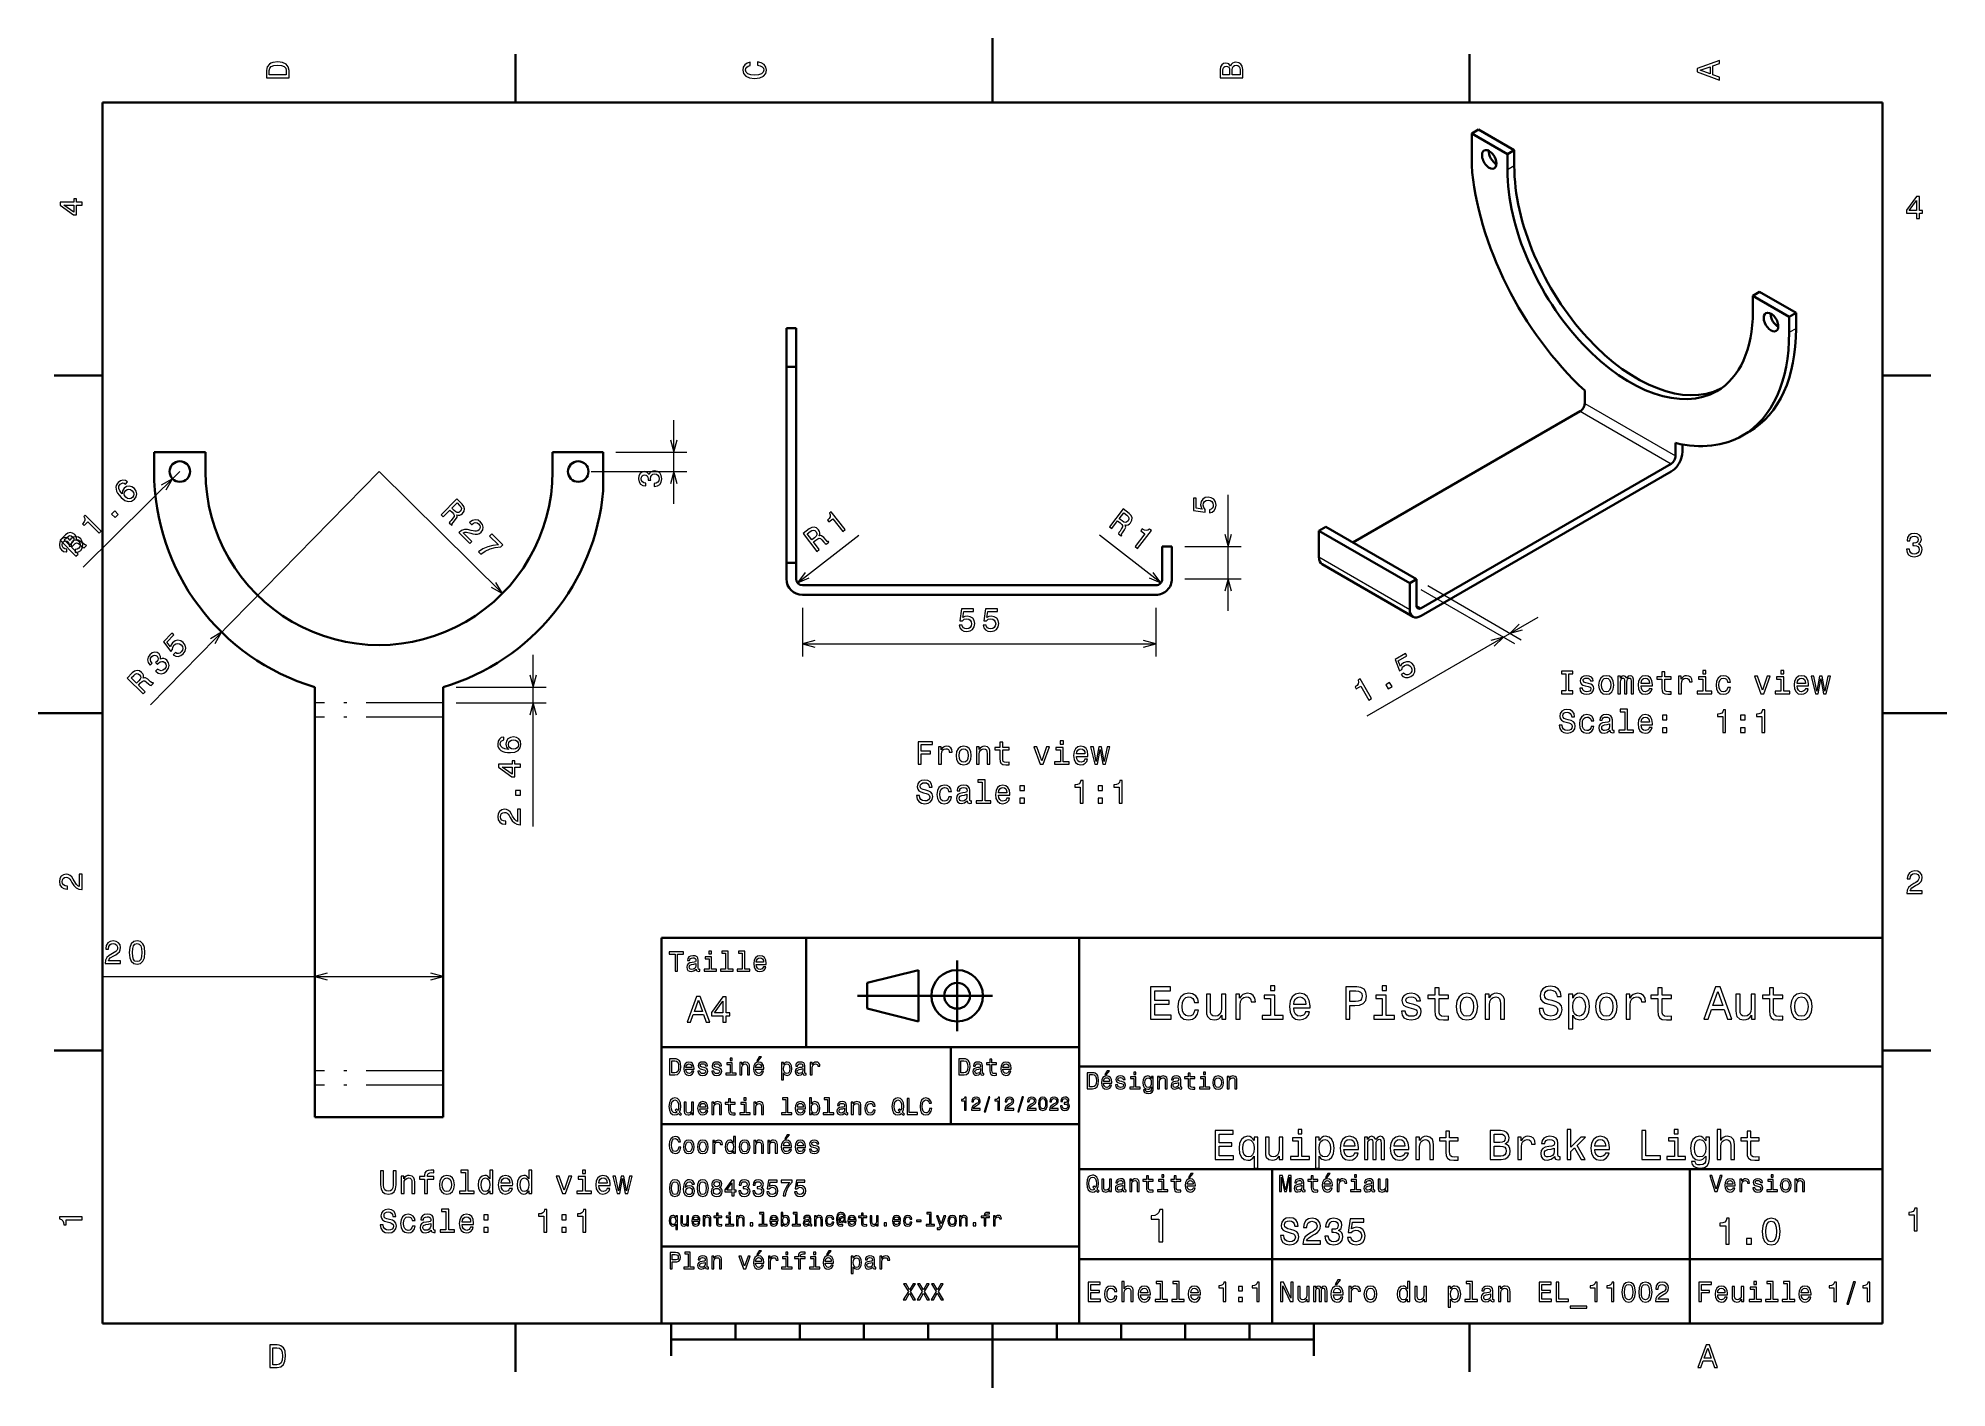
# Model space of a CAD drawing. Extents: x 0 to 297, y 0 to 210.
import ezdxf

# ---------------------------------------------------------------- set-up
doc = ezdxf.new("R2010")
doc.units = 0
doc.linetypes.add('DASHDOT', pattern=[18.5, 12, -3, 0.5, -3])

msp = doc.modelspace()

# ---------------------------------------------------------------- linework, layer by layer
at = {"color": 7, "lineweight": 35, "ltscale": 0.25}
for p, q in [((148.5, 200), (148.5, 210)), ((10, 105), (0, 105)), ((287, 105), (297, 105)), ((192, 10), (192, 20)), ((148.5, 10), (148.5, 0))]:
    msp.add_line(p, q, dxfattribs=at)
at = {"color": 7, "lineweight": 35, "ltscale": 0.1875}
for p, q in [((74.300003, 200), (74.300003, 207.5)), ((222.699997, 200), (222.699997, 207.5)), ((10, 157.5), (2.5, 157.5)), ((287, 157.5), (294.5, 157.5)), ((10, 52.5), (2.5, 52.5)), ((287, 52.5), (294.5, 52.5)), ((74.300003, 10), (74.300003, 2.5)), ((222.699997, 10), (222.699997, 2.5))]:
    msp.add_line(p, q, dxfattribs=at)
at = {"color": 7, "lineweight": 35}
for p, q in [((287, 200), (10, 200)), ((10, 200), (10, 10)), ((287, 10), (287, 200)), ((116.425179, 128.344955), (116.425179, 158.885971)), ((117.925179, 128.344955), (117.925179, 158.885971)), ((239.943909, 151.943878), (204.588562, 131.531464)), ((254.086044, 143.778915), (215.195175, 121.325256)), ((254.086044, 142.554169), (215.195175, 120.10051)), ((118.925179, 124.885971), (173.925171, 124.885971)), ((118.925179, 123.385971), (173.925171, 123.385971)), ((43.040455, 104.33754), (43.040455, 49.337547)), ((63.040455, 104.33754), (63.040455, 49.337547)), ((97, 10), (97, 70)), ((97, 70), (287, 70)), ((162, 10), (162, 70)), ((287, 70), (287, 10)), ((127.5, 61), (148.5, 61)), ((97, 53), (162, 53)), ((162, 50), (287, 50)), ((63.040455, 42.104103), (43.040455, 42.104103)), ((97, 41), (162, 41)), ((162, 34), (287, 34)), ((257, 10), (257, 34)), ((97, 22), (162, 22)), ((162, 20), (287, 20)), ((10, 10), (287, 10)), ((97, 10), (287, 10)), ((98.5, 7.5), (198.5, 7.5))]:
    msp.add_line(p, q, dxfattribs=at)
at = {"color": 7, "lineweight": 35, "ltscale": 0.030619}
for p, q in [((224.125092, 195.777985), (223.064423, 195.165619)), ((229.690857, 192.56459), (228.630203, 191.952209)), ((267.874634, 170.51918), (266.813965, 169.906799)), ((273.531494, 167.253189), (272.470825, 166.640823)), ((214.488068, 125.815994), (213.427399, 125.203613))]:
    msp.add_line(p, q, dxfattribs=at)
at = {"color": 7, "lineweight": 35, "ltscale": 0.122475}
msp.add_line((223.064423, 195.165619), (223.064423, 190.266632), dxfattribs=at)
at = {"color": 7, "lineweight": 35, "ltscale": 0.16067}
for p, q in [((228.630203, 191.952209), (223.064423, 195.165619)), ((229.690857, 192.56459), (224.125092, 195.777985))]:
    msp.add_line(p, q, dxfattribs=at)
at = {"color": 7, "lineweight": 35, "ltscale": 0.061237}
for p, q in [((228.630203, 189.502716), (228.630203, 191.952209)), ((229.690857, 190.115097), (229.690857, 192.56459)), ((266.813965, 169.906799), (266.813965, 167.457321)), ((272.470825, 164.19133), (272.470825, 166.640823)), ((273.531494, 164.803696), (273.531494, 167.253189))]:
    msp.add_line(p, q, dxfattribs=at)
at = {"color": 7, "lineweight": 13, "ltscale": 0.030619}
for p, q in [((229.690857, 190.115097), (228.630203, 189.502716)), ((273.531494, 164.803696), (272.470825, 164.19133))]:
    msp.add_line(p, q, dxfattribs=at)
at = {"color": 7, "lineweight": 35, "ltscale": 0.163299}
msp.add_line((272.470825, 166.640823), (266.813965, 169.906799), dxfattribs=at)
at = {"color": 7, "lineweight": 35, "ltscale": 0.1633}
msp.add_line((273.531494, 167.253189), (267.874634, 170.51918), dxfattribs=at)
at = {"color": 7, "lineweight": 35, "ltscale": 0.15}
for p, q in [((116.425179, 164.885971), (116.425179, 158.885971)), ((117.925179, 164.885971), (117.925179, 158.885971)), ((87.911652, 145.570984), (87.911652, 139.570984))]:
    msp.add_line(p, q, dxfattribs=at)
at = {"color": 7, "lineweight": 35, "ltscale": 0.0375}
for p, q in [((116.425179, 164.885971), (117.925179, 164.885971)), ((116.425179, 158.885971), (117.925179, 158.885971)), ((174.925171, 130.885971), (176.425171, 130.885971)), ((116.425179, 128.344955), (117.925179, 128.344955))]:
    msp.add_line(p, q, dxfattribs=at)
at = {"color": 7, "lineweight": 35, "ltscale": 0.050194}
for p, q in [((240.651016, 155.176376), (240.651016, 153.168625)), ((254.793152, 145.003662), (254.793152, 147.011414))]:
    msp.add_line(p, q, dxfattribs=at)
at = {"color": 7, "lineweight": 13, "ltscale": 0.408248}
for p, q in [((239.943909, 151.943878), (254.086044, 143.778915)), ((240.651016, 153.168625), (254.793152, 145.003662)), ((199.285278, 129.286102), (213.427399, 121.12114))]:
    msp.add_line(p, q, dxfattribs=at)
at = {"color": 7, "lineweight": 13, "ltscale": 0.325}
msp.add_line((98.937973, 137.570984), (98.937973, 150.570984), dxfattribs=at)
at = {"color": 7, "lineweight": 35, "ltscale": 0.030618}
for p, q in [((266.282806, 148.78154), (265.222168, 148.169174)), ((200.345932, 133.980957), (199.285278, 133.368591))]:
    msp.add_line(p, q, dxfattribs=at)
at = {"color": 7, "lineweight": 35, "ltscale": 0.075}
for p, q in [((18.040455, 142.570984), (18.040455, 145.570984)), ((26.040455, 145.570984), (26.040455, 142.570984)), ((80.040451, 142.570984), (80.040451, 145.570984))]:
    msp.add_line(p, q, dxfattribs=at)
at = {"color": 7, "lineweight": 35, "ltscale": 0.2}
for p, q in [((18.040455, 145.570984), (26.040455, 145.570984)), ((137, 65), (137, 57))]:
    msp.add_line(p, q, dxfattribs=at)
at = {"color": 7, "lineweight": 35, "ltscale": 0.19678}
msp.add_line((80.040451, 145.570984), (87.911652, 145.570984), dxfattribs=at)
at = {"color": 7, "lineweight": 13, "ltscale": 0.275658}
msp.add_line((89.911652, 145.570984), (100.937973, 145.570984), dxfattribs=at)
at = {"color": 7, "lineweight": 35, "ltscale": 0.02946}
msp.add_line((255.853821, 145.616028), (255.853821, 146.794434), dxfattribs=at)
at = {"color": 7, "lineweight": 13}
for p, q in [((22.040455, 142.570984), (6.999691, 127.710022)), ((53.040455, 142.570984), (17.479755, 106.281921)), ((72.236626, 123.583961), (53.040455, 142.570984)), ((77.029053, 87.326889), (77.029053, 114.029968)), ((118.925179, 115.770599), (173.925171, 115.770599)), ((10.140762, 64.012077), (63.040455, 64.012077))]:
    msp.add_line(p, q, dxfattribs=at)
at = {"color": 7, "lineweight": 13, "ltscale": 0.372438}
msp.add_line((86.040451, 142.570984), (100.937973, 142.570984), dxfattribs=at)
at = {"color": 7, "lineweight": 13, "ltscale": 0.450901}
msp.add_line((185.180588, 120.885971), (185.180588, 138.921997), dxfattribs=at)
at = {"color": 7, "lineweight": 35, "ltscale": 0.408248}
for p, q in [((200.345932, 133.980957), (214.488068, 125.815994)), ((199.285278, 133.368591), (213.427399, 125.203613)), ((213.945175, 119.976692), (199.80304, 128.141663))]:
    msp.add_line(p, q, dxfattribs=at)
at = {"color": 7, "lineweight": 13, "ltscale": 0.301801}
for p, q in [((118.133537, 125.274986), (127.690285, 132.650818)), ((174.717026, 125.275253), (165.157791, 132.647858))]:
    msp.add_line(p, q, dxfattribs=at)
at = {"color": 7, "lineweight": 35, "ltscale": 0.125}
for p, q in [((174.925171, 125.885971), (174.925171, 130.885971)), ((176.425171, 125.885971), (176.425171, 130.885971)), ((43.040455, 47.104103), (43.040455, 42.104103)), ((63.040455, 47.104103), (63.040455, 42.104103)), ((98.5, 10), (98.5, 5)), ((198.5, 10), (198.5, 5))]:
    msp.add_line(p, q, dxfattribs=at)
at = {"color": 7, "lineweight": 13, "ltscale": 0.218885}
for p, q in [((178.425171, 130.885971), (187.180588, 130.885971)), ((178.425171, 125.885971), (187.180588, 125.885971))]:
    msp.add_line(p, q, dxfattribs=at)
at = {"color": 7, "lineweight": 35, "ltscale": 0.102062}
for p, q in [((199.285278, 129.286102), (199.285278, 133.368591)), ((213.427399, 121.12114), (213.427399, 125.203613)), ((214.488068, 121.733505), (214.488068, 125.815994))]:
    msp.add_line(p, q, dxfattribs=at)
at = {"color": 7, "lineweight": 35, "ltscale": 0.061475}
for p, q in [((116.425179, 128.344955), (116.425179, 125.885971)), ((117.925179, 128.344955), (117.925179, 125.885971)), ((43.040455, 106.570984), (43.040455, 109.029968)), ((63.040455, 109.029968), (63.040455, 106.570984))]:
    msp.add_line(p, q, dxfattribs=at)
at = {"color": 190, "lineweight": 13, "ltscale": 0.420478}
for p, q in [((216.220123, 124.815994), (230.785904, 116.406433)), ((215.159454, 124.203613), (229.72525, 115.794052))]:
    msp.add_line(p, q, dxfattribs=at)
at = {"color": 7, "lineweight": 13, "ltscale": 0.190384}
for p, q in [((118.925179, 121.385971), (118.925179, 113.770599)), ((173.925171, 121.385971), (173.925171, 113.770599))]:
    msp.add_line(p, q, dxfattribs=at)
at = {"color": 190, "lineweight": 13}
msp.add_line((206.824738, 104.572449), (233.383987, 119.906433), dxfattribs=at)
at = {"color": 7, "lineweight": 13, "ltscale": 0.020412}
msp.add_line((214.488068, 121.733505), (215.195175, 121.325256), dxfattribs=at)
at = {"color": 7, "lineweight": 13, "ltscale": 0.349715}
for p, q in [((65.040451, 109.029968), (79.029053, 109.029968)), ((65.040451, 106.570984), (79.029053, 106.570984))]:
    msp.add_line(p, q, dxfattribs=at)
at = {"color": 7, "linetype": 'DASHDOT', "lineweight": 13}
for p, q in [((63.040455, 106.570984), (43.040455, 106.570984)), ((63.040455, 104.33754), (43.040455, 104.33754)), ((63.040455, 49.337547), (43.040455, 49.337547)), ((63.040455, 47.104103), (43.040455, 47.104103))]:
    msp.add_line(p, q, dxfattribs=at)
at = {"color": 7, "lineweight": 35, "ltscale": 0.055836}
for p, q in [((43.040455, 106.570984), (43.040455, 104.33754)), ((63.040455, 106.570984), (63.040455, 104.33754)), ((43.040455, 49.337547), (43.040455, 47.104103)), ((63.040455, 49.337547), (63.040455, 47.104103))]:
    msp.add_line(p, q, dxfattribs=at)
at = {"color": 7, "lineweight": 35, "ltscale": 0.425}
msp.add_line((119.5, 53), (119.5, 70), dxfattribs=at)
at = {"color": 7, "lineweight": 35, "ltscale": 0.275}
msp.add_line((143, 55.5), (143, 66.5), dxfattribs=at)
at = {"color": 7, "lineweight": 35, "ltscale": 0.206155}
for p, q in [((129, 63), (137, 65)), ((137, 57), (129, 59))]:
    msp.add_line(p, q, dxfattribs=at)
at = {"color": 7, "lineweight": 35, "ltscale": 0.1}
msp.add_line((129, 59), (129, 63), dxfattribs=at)
at = {"color": 7, "lineweight": 35, "ltscale": 0.3}
msp.add_line((142, 41), (142, 53), dxfattribs=at)
at = {"color": 7, "lineweight": 35, "ltscale": 0.35}
msp.add_line((192, 20), (192, 34), dxfattribs=at)
at = {"color": 7, "lineweight": 35, "ltscale": 0.0625}
for p, q in [((108.5, 10), (108.5, 7.5)), ((118.5, 10), (118.5, 7.5)), ((128.5, 10), (128.5, 7.5)), ((138.5, 10), (138.5, 7.5)), ((158.5, 10), (158.5, 7.5)), ((168.5, 10), (168.5, 7.5)), ((178.5, 10), (178.5, 7.5)), ((188.5, 10), (188.5, 7.5))]:
    msp.add_line(p, q, dxfattribs=at)
at = {"color": 7, "lineweight": 13}
for points in [[(35.533215, 204.994965), (35.533215, 203.829971), (39.033215, 203.829971), (39.033215, 204.994965), (38.922264, 205.544678), (38.584366, 205.953171), (38.034657, 206.205338), (37.283215, 206.296112), (36.516644, 206.215424), (36.21405, 206.114563), (35.971977, 205.973343), (35.644165, 205.56485), (35.563473, 205.297562)], [(35.951801, 204.959656), (36.027451, 205.342941), (36.259438, 205.605194), (36.672985, 205.761536), (37.283215, 205.811966), (37.873272, 205.756485), (38.286816, 205.600143), (38.533936, 205.332855), (38.614628, 204.959656), (38.614628, 204.298996), (35.951801, 204.298996)], [(111.93206, 205.817017), (112.35569, 205.716141), (112.658287, 205.549713), (112.844887, 205.317734), (112.905403, 205.045395), (112.814629, 204.71759), (112.54229, 204.460388), (112.098488, 204.28891), (111.483215, 204.233429), (110.872986, 204.28891), (110.424141, 204.455338), (110.151802, 204.71254), (110.055984, 205.045395), (110.106415, 205.287476), (110.247627, 205.494247), (110.474571, 205.655624), (110.787247, 205.766571), (110.787247, 206.245682), (110.308144, 206.094391), (109.94503, 205.832138), (109.718086, 205.474075), (109.637398, 205.045395), (109.763474, 204.510818), (110.116501, 204.10231), (110.696472, 203.840057), (111.483215, 203.749283), (112.269958, 203.840057), (112.84993, 204.10231), (113.208, 204.510818), (113.329041, 205.045395), (113.233215, 205.51442), (112.965927, 205.892654), (112.527161, 206.159943), (111.93206, 206.301163)], [(185.542007, 205.630417), (185.249496, 205.983429), (185.052811, 206.074219), (184.81073, 206.104477), (184.432495, 206.03891), (184.160156, 205.842224), (183.993729, 205.524506), (183.933212, 205.080704), (183.933212, 203.835022), (187.433212, 203.835022), (187.433212, 205.151306), (187.36261, 205.620331), (187.155838, 205.968307), (186.828018, 206.185165), (186.384216, 206.260818), (186.08667, 206.215424), (185.839554, 206.094391), (185.65799, 205.897705)], [(185.385666, 204.984879), (185.385666, 204.298996), (184.351807, 204.298996), (184.351807, 205.025223), (184.382065, 205.297562), (184.472839, 205.489197), (184.629181, 205.605194), (184.86116, 205.645538), (185.093155, 205.600143), (185.254532, 205.479111), (185.355408, 205.272339)], [(187.014618, 205.095825), (187.014618, 204.298996), (185.809296, 204.298996), (185.809296, 205.050446), (185.844589, 205.368164), (185.9505, 205.595108), (186.132065, 205.731277), (186.394302, 205.776657), (186.671692, 205.731277), (186.863327, 205.605194), (186.979324, 205.393372)], [(261.633209, 203.466858), (261.633209, 203.930847), (260.604401, 204.298996), (260.604401, 205.695969), (261.633209, 206.064133), (261.633209, 206.538193), (258.128174, 205.257217), (258.128174, 204.742798)], [(260.17572, 204.460388), (258.632477, 205), (260.17572, 205.539627)], [(6.833213, 184.02739), (6.833213, 184.481277), (5.965778, 184.481277), (5.965778, 184.98056), (5.56232, 184.98056), (5.56232, 184.481277), (3.408862, 184.481277), (3.408862, 184.022339), (5.521974, 182.489197), (5.965778, 182.489197), (5.965778, 184.02739)], [(292.277374, 181.916794), (292.731262, 181.916794), (292.731262, 182.784225), (293.23056, 182.784225), (293.23056, 183.187683), (292.731262, 183.187683), (292.731262, 185.341141), (292.272339, 185.341141), (290.739197, 183.228027), (290.739197, 182.784225), (292.277374, 182.784225)], [(291.162842, 183.187683), (292.277374, 184.756134), (292.277374, 183.187683)], [(5.56232, 182.912827), (3.993876, 184.02739), (5.56232, 184.02739)], [(95.838554, 140.246292), (95.873856, 140.246292), (96.358002, 140.326996), (96.721115, 140.564026), (96.95311, 140.937225), (97.038841, 141.431458), (96.95311, 141.955948), (96.731201, 142.349319), (96.378174, 142.601486), (95.924286, 142.692261), (95.62674, 142.651917), (95.384659, 142.54097), (95.198059, 142.359406), (95.061897, 142.11734), (94.789566, 142.445145), (94.355843, 142.561142), (93.962471, 142.485489), (93.664917, 142.268631), (93.478317, 141.915604), (93.412766, 141.431458), (93.493454, 140.97757), (93.715355, 140.629578), (94.068375, 140.402634), (94.537399, 140.326996), (94.572708, 140.326996), (94.572708, 140.775833), (94.249939, 140.816177), (94.017944, 140.947311), (93.87674, 141.159119), (93.826309, 141.45668), (93.866653, 141.718918), (93.972557, 141.910568), (94.144028, 142.026566), (94.376022, 142.071945), (94.623138, 142.026566), (94.789566, 141.905518), (94.890427, 141.69371), (94.920685, 141.406235), (94.915642, 141.209549), (95.314056, 141.209549), (95.30397, 141.45668), (95.349365, 141.774399), (95.470398, 142.011429), (95.667084, 142.152634), (95.924286, 142.203064), (96.216797, 142.147598), (96.433655, 142.001343), (96.569824, 141.769348), (96.615211, 141.461716), (96.564774, 141.143997), (96.413483, 140.912003), (96.171402, 140.765747), (95.838554, 140.710281)], [(13.923943, 140.95755), (13.568668, 141.180786), (13.198143, 141.240082), (12.8195, 141.135361), (12.457722, 140.870087), (12.270874, 140.635834), (12.155258, 140.386902), (12.103703, 140.11618), (12.123341, 139.823639), (12.21067, 139.519989), (12.369232, 139.201645), (12.599033, 138.868607), (12.90015, 138.535141), (13.460884, 138.082443), (14.001762, 137.886612), (14.504936, 137.944214), (14.966824, 138.251694), (15.251003, 138.660095), (15.349884, 139.091003), (15.259781, 139.526611), (14.987576, 139.924103), (14.589855, 140.204651), (14.166073, 140.303482), (13.74831, 140.216843), (13.3759, 139.962326), (13.10598, 139.553833), (13.05331, 139.097687), (12.71722, 139.545471), (12.551994, 139.942307), (12.561188, 140.284607), (12.748421, 140.583038), (12.956154, 140.731567), (13.166912, 140.790924), (13.380661, 140.753983), (13.593895, 140.631454)], [(14.643135, 139.576691), (14.826984, 139.311691), (14.896675, 139.040237), (14.848663, 138.76593), (14.683212, 138.531555), (14.436104, 138.358307), (14.164783, 138.310013), (13.89061, 138.37941), (13.63501, 138.573517), (13.451122, 138.83139), (13.384975, 139.099258), (13.443661, 139.369934), (13.627094, 139.62915), (13.85981, 139.781097), (14.116863, 139.829483), (14.383907, 139.760117)], [(62.683693, 135.845871), (63.017155, 135.516037), (64.056282, 136.56662), (64.396912, 136.229706), (64.63726, 135.970688), (64.745377, 135.76445), (64.714394, 135.561005), (64.541008, 135.313995), (64.239746, 134.973557), (64.052017, 134.740723), (63.970917, 134.572678), (64.347404, 134.200287), (64.414787, 134.268417), (64.431625, 134.450378), (64.587357, 134.665207), (64.959465, 135.091614), (65.192871, 135.449509), (65.202614, 135.624298), (65.140915, 135.820099), (65.373001, 135.767883), (65.597527, 135.794067), (65.818115, 135.888), (66.027588, 136.056763), (66.275299, 136.407593), (66.355309, 136.775345), (66.253426, 137.145676), (65.97683, 137.511475), (65.144974, 138.334259)], [(65.582153, 137.298904), (65.779594, 137.06105), (65.866386, 136.840424), (65.839073, 136.619171), (65.676285, 136.390045), (65.434731, 136.21756), (65.213791, 136.18782), (64.985016, 136.286407), (64.741394, 136.491913), (64.357735, 136.871399), (65.176979, 137.699661)], [(166.69072, 133.991318), (167.062103, 133.70488), (167.964539, 134.874969), (168.343918, 134.582367), (168.614227, 134.354782), (168.746826, 134.163361), (168.741028, 133.957657), (168.599243, 133.691238), (168.34201, 133.316422), (168.18425, 133.062332), (168.124374, 132.885605), (168.543686, 132.562195), (168.602203, 132.638077), (168.596588, 132.82074), (168.724808, 133.05304), (169.041809, 133.521866), (169.229553, 133.905685), (169.217789, 134.080353), (169.132538, 134.267105), (169.369278, 134.243744), (169.588898, 134.297272), (169.796295, 134.417557), (169.983505, 134.610718), (170.18631, 134.989304), (170.220612, 135.36409), (170.074081, 135.719116), (169.7547, 136.048233), (168.828217, 136.762787)], [(182.267761, 136.153259), (182.681305, 136.264221), (183.004074, 136.511337), (183.205811, 136.874451), (183.281464, 137.338425), (183.190674, 137.847778), (182.943558, 138.246201), (182.550186, 138.498367), (182.045868, 138.594177), (181.576843, 138.508453), (181.208679, 138.266373), (180.971649, 137.888138), (180.885925, 137.398941), (180.946442, 137.020691), (181.112854, 136.728195), (180.169785, 136.8694), (180.169785, 138.402542), (179.756241, 138.402542), (179.756241, 136.531509), (181.612152, 136.25412), (181.612152, 136.657593), (181.375122, 136.950089), (181.289368, 137.323288), (181.344849, 137.646057), (181.506226, 137.893173), (181.753357, 138.049515), (182.071075, 138.104996), (182.388794, 138.049515), (182.635925, 137.888138), (182.792267, 137.641022), (182.847733, 137.323288), (182.812439, 137.056), (182.696442, 136.849228), (182.514893, 136.697937), (182.267761, 136.622284)], [(9.48027, 132.972519), (9.806732, 133.295074), (7.329063, 135.802734), (7.085114, 135.561691), (7.236759, 135.279053), (7.252937, 135.004364), (7.140697, 134.723312), (6.896404, 134.425232), (7.148071, 134.170517), (7.729244, 134.744736)], [(11.954914, 135.417587), (12.449986, 135.906738), (11.921844, 136.441269), (11.426769, 135.952118)], [(65.477882, 133.082123), (67.18821, 131.390427), (67.49321, 131.698792), (66.141441, 133.035828), (66.383423, 133.129868), (66.650818, 133.142044), (67.300621, 133.002945), (67.618568, 132.901276), (68.007713, 132.821381), (68.353561, 132.833984), (68.659622, 132.949768), (68.93309, 133.154541), (69.170044, 133.516022), (69.235596, 133.919357), (69.126381, 134.325302), (68.846123, 134.708908), (68.441612, 134.988419), (68.013184, 135.078796), (67.578674, 134.976563), (67.170197, 134.678329), (67.120544, 134.628128), (67.446831, 134.305405), (67.475204, 134.334076), (67.748642, 134.54599), (68.022774, 134.629501), (68.290443, 134.591751), (68.533836, 134.429031), (68.706329, 134.187485), (68.771851, 133.945343), (68.733932, 133.706207), (68.596008, 133.495041), (68.407768, 133.354935), (68.201332, 133.282471), (67.966011, 133.274063), (67.701851, 133.32254), (67.376808, 133.417038), (66.805542, 133.542297), (66.324066, 133.550354), (65.893333, 133.40892), (65.488525, 133.09288)], [(121.18119, 130.153534), (121.55249, 130.440094), (120.649658, 131.609894), (121.028938, 131.902618), (121.31765, 132.106323), (121.536461, 132.186005), (121.733963, 132.12822), (121.955688, 131.923477), (122.252968, 131.579559), (122.458717, 131.362488), (122.614479, 131.259735), (123.033684, 131.583282), (122.975136, 131.659134), (122.797035, 131.700043), (122.604866, 131.883011), (122.231812, 132.308594), (121.908188, 132.587585), (121.736244, 132.620514), (121.533974, 132.585434), (121.616638, 132.808502), (121.620575, 133.034515), (121.556862, 133.265656), (121.417511, 133.495728), (121.102783, 133.787964), (120.748962, 133.916229), (120.36837, 133.864578), (119.968994, 133.63916), (119.042747, 132.924286)], [(125.194733, 133.25116), (125.558044, 133.531555), (123.40419, 136.322266), (123.132706, 136.112747), (123.248802, 135.813736), (123.231407, 135.539124), (123.085777, 135.273834), (122.806999, 135.007706), (123.02578, 134.724243), (123.672554, 135.223419)], [(169.389084, 135.788864), (169.614197, 135.577026), (169.727402, 135.368713), (169.727417, 135.145782), (169.593964, 134.898422), (169.375397, 134.697601), (169.159775, 134.640991), (168.920624, 134.710785), (168.653641, 134.884857), (168.226349, 135.214417), (168.93782, 136.136902)], [(170.705292, 130.89505), (171.068695, 130.614777), (173.221619, 133.406204), (172.950058, 133.615646), (172.690292, 133.42749), (172.420258, 133.374634), (172.126678, 133.448181), (171.798538, 133.650314), (171.579865, 133.366791), (172.226807, 132.867828)], [(5.73379, 129.979111), (5.769093, 129.979111), (6.253242, 130.059799), (6.616354, 130.296829), (6.848343, 130.670029), (6.934078, 131.164276), (6.848343, 131.688766), (6.626441, 132.082138), (6.273415, 132.334305), (5.819525, 132.425079), (5.521974, 132.384735), (5.279899, 132.273788), (5.0933, 132.092224), (4.957133, 131.850143), (4.684798, 132.177963), (4.251081, 132.293961), (3.857709, 132.218307), (3.560158, 132.00145), (3.373559, 131.648422), (3.307997, 131.164276), (3.388689, 130.710388), (3.610591, 130.362396), (3.963617, 130.135452), (4.432637, 130.059799), (4.46794, 130.059799), (4.46794, 130.508652), (4.145173, 130.548996), (3.913184, 130.680115), (3.771974, 130.891937), (3.721542, 131.189484), (3.761888, 131.451736), (3.867795, 131.643372), (4.039265, 131.759369), (4.271254, 131.804764), (4.518372, 131.759369), (4.684798, 131.638336), (4.785663, 131.426514), (4.815922, 131.139053), (4.810879, 130.942368), (5.209294, 130.942368), (5.199208, 131.189484), (5.244596, 131.507217), (5.365634, 131.744247), (5.56232, 131.885452), (5.819525, 131.935883), (6.112032, 131.880417), (6.328891, 131.734161), (6.465058, 131.502167), (6.510447, 131.194534), (6.460014, 130.876801), (6.308718, 130.644821), (6.066643, 130.498566), (5.73379, 130.443085)], [(5.873829, 129.409195), (6.207466, 129.738846), (5.1689, 130.789978), (5.509708, 131.126709), (5.771465, 131.364075), (5.978939, 131.469803), (6.182011, 131.436493), (6.427017, 131.260284), (6.763969, 130.955124), (6.994625, 130.76474), (7.161736, 130.681702), (7.538418, 131.053894), (7.471073, 131.122055), (7.28931, 131.140976), (7.076294, 131.299164), (6.654186, 131.676147), (6.298996, 131.913651), (6.124325, 131.9254), (5.92783, 131.865967), (5.982716, 132.097427), (5.959103, 132.322235), (5.867714, 132.5439), (5.701378, 132.755295), (5.353405, 133.007019), (4.986599, 133.091248), (4.615131, 132.993622), (4.246178, 132.721252), (3.413883, 131.898911)], [(4.454193, 132.324158), (4.694298, 132.51886), (4.915905, 132.603104), (5.136829, 132.573257), (5.364067, 132.407837), (5.533779, 132.164322), (5.560978, 131.943054), (5.459759, 131.715424), (5.251469, 131.474182), (4.867607, 131.09491), (4.048809, 131.923615)], [(68.510567, 130.082474), (68.872711, 129.724289), (69.57621, 130.198868), (70.330338, 130.545349), (71.131508, 130.767273), (71.990402, 130.868271), (72.28476, 131.165863), (70.578018, 132.854004), (70.255287, 132.527725), (71.617813, 131.180038), (70.744614, 131.086105), (69.946953, 130.874908), (69.207016, 130.542755)], [(120.127098, 133.219681), (120.38913, 133.383698), (120.619347, 133.440338), (120.834991, 133.383789), (121.040398, 133.19194), (121.179192, 132.929565), (121.179237, 132.706635), (121.051048, 132.493027), (120.814934, 132.278946), (120.387741, 131.949249), (119.675957, 132.87149)], [(290.729126, 130.51622), (290.729126, 130.480911), (290.809814, 129.996765), (291.046844, 129.633652), (291.420044, 129.401657), (291.914276, 129.315933), (292.438782, 129.401657), (292.832153, 129.623566), (293.08429, 129.976593), (293.175079, 130.430481), (293.134735, 130.728027), (293.023773, 130.970108), (292.842224, 131.156708), (292.600159, 131.292877), (292.927948, 131.565216), (293.043945, 131.998932), (292.968292, 132.392303), (292.751434, 132.68985), (292.398407, 132.87645), (291.914276, 132.942017), (291.460388, 132.861313), (291.112396, 132.63942), (290.885468, 132.286392), (290.809814, 131.817368), (290.809814, 131.782074), (291.258636, 131.782074), (291.299011, 132.104828), (291.430115, 132.336823), (291.641937, 132.478027), (291.939484, 132.528473), (292.201721, 132.488113), (292.393372, 132.382217), (292.509369, 132.210739), (292.554749, 131.97876), (292.509369, 131.731628), (292.388336, 131.565216), (292.176514, 131.46434), (291.889069, 131.434082), (291.692383, 131.439133), (291.692383, 131.04071), (291.939484, 131.050797), (292.257202, 131.005417), (292.494232, 130.884369), (292.635468, 130.687683), (292.685883, 130.430481), (292.630402, 130.13797), (292.484161, 129.921112), (292.252167, 129.784943), (291.944519, 129.739563), (291.626801, 129.789993), (291.394806, 129.941284), (291.248566, 130.183365), (291.193085, 130.51622)], [(143.306442, 118.683426), (143.417404, 118.269882), (143.66452, 117.947113), (144.027634, 117.745392), (144.491608, 117.669739), (145.000977, 117.760513), (145.399384, 118.007629), (145.65155, 118.401001), (145.747375, 118.905334), (145.661636, 119.374344), (145.419556, 119.742508), (145.041321, 119.979538), (144.552124, 120.065277), (144.173889, 120.004753), (143.881378, 119.838326), (144.022583, 120.78141), (145.555725, 120.78141), (145.555725, 121.194954), (143.684692, 121.194954), (143.407318, 119.33905), (143.810776, 119.33905), (144.103271, 119.57608), (144.476471, 119.661812), (144.79924, 119.606339), (145.046356, 119.444954), (145.202698, 119.197838), (145.258179, 118.880112), (145.202698, 118.562393), (145.041321, 118.315277), (144.794205, 118.158936), (144.476471, 118.103455), (144.209183, 118.138763), (144.002411, 118.254753), (143.85112, 118.43631), (143.775467, 118.683426)], [(147.042465, 118.683426), (147.153427, 118.269882), (147.400543, 117.947113), (147.763657, 117.745392), (148.227631, 117.669739), (148.737, 117.760513), (149.135406, 118.007629), (149.387573, 118.401001), (149.483398, 118.905334), (149.397659, 119.374344), (149.155579, 119.742508), (148.777344, 119.979538), (148.288147, 120.065277), (147.909912, 120.004753), (147.617401, 119.838326), (147.758606, 120.78141), (149.291748, 120.78141), (149.291748, 121.194954), (147.420715, 121.194954), (147.143341, 119.33905), (147.546799, 119.33905), (147.839294, 119.57608), (148.212494, 119.661812), (148.535263, 119.606339), (148.782379, 119.444954), (148.938721, 119.197838), (148.994202, 118.880112), (148.938721, 118.562393), (148.777344, 118.315277), (148.530228, 118.158936), (148.212494, 118.103455), (147.945206, 118.138763), (147.738434, 118.254753), (147.587143, 118.43631), (147.51149, 118.683426)], [(21.026054, 114.062614), (21.39908, 113.852417), (21.80257, 113.803009), (22.200796, 113.921173), (22.579567, 114.199615), (22.871235, 114.626961), (22.973585, 115.08448), (22.869114, 115.539902), (22.575972, 115.961319), (22.180975, 116.228355), (21.748594, 116.313126), (21.314564, 116.208878), (20.910942, 115.919479), (20.689434, 115.606964), (20.603577, 115.281563), (20.028824, 116.042488), (21.101873, 117.13752), (20.806503, 117.426956), (19.49696, 116.090591), (20.628384, 114.593521), (20.910763, 114.881691), (20.946194, 115.256508), (21.14616, 115.583069), (21.411688, 115.774773), (21.699913, 115.838318), (21.985838, 115.777023), (22.251595, 115.594269), (22.439697, 115.332275), (22.503246, 115.044052), (22.441952, 114.758125), (22.259199, 114.492371), (22.046907, 114.326172), (21.81934, 114.259666), (21.583771, 114.278679), (21.354324, 114.397606)], [(18.263805, 111.510391), (18.289021, 111.485687), (18.691296, 111.20446), (19.116543, 111.119614), (19.543442, 111.223801), (19.950596, 111.516792), (20.256454, 111.951416), (20.373287, 112.387688), (20.29763, 112.814873), (20.03698, 113.197388), (19.796219, 113.376831), (19.545666, 113.46701), (19.285316, 113.467941), (19.018631, 113.390343), (19.053555, 113.815086), (18.824963, 114.201492), (18.491055, 114.422783), (18.126755, 114.476151), (17.746395, 114.354614), (17.36071, 114.054703), (17.100662, 113.674034), (17.015598, 113.270187), (17.108906, 112.861008), (17.390949, 112.478706), (17.416164, 112.453995), (17.730312, 112.774582), (17.528019, 113.029305), (17.454098, 113.285324), (17.501492, 113.535446), (17.673725, 113.783264), (17.886093, 113.942337), (18.095867, 114.005089), (18.299522, 113.967926), (18.496983, 113.837975), (18.641716, 113.632599), (18.675873, 113.429665), (18.599663, 113.207787), (18.420078, 112.981285), (18.278816, 112.844337), (18.563377, 112.565483), (18.729134, 112.749046), (18.983925, 112.944206), (19.236275, 113.028793), (19.47559, 112.991989), (19.694592, 112.847992), (19.864685, 112.603638), (19.91721, 112.347397), (19.852097, 112.086403), (19.669201, 111.834908), (19.410805, 111.64328), (19.140373, 111.583473), (18.865108, 111.648445), (18.588547, 111.841782)], [(16.326595, 107.962677), (16.654865, 108.297668), (15.599457, 109.331894), (15.934788, 109.674088), (16.192677, 109.915649), (16.398415, 110.024719), (16.601997, 109.99469), (16.849819, 109.822449), (17.19165, 109.522781), (17.425354, 109.336136), (17.593781, 109.255829), (17.964409, 109.634041), (17.895969, 109.701111), (17.713924, 109.717087), (17.498379, 109.871826), (17.07024, 110.241943), (16.711262, 110.473679), (16.536427, 110.482605), (16.340916, 110.419998), (16.392052, 110.652321), (16.364815, 110.876724), (16.269859, 111.09687), (16.100128, 111.305557), (15.748138, 111.551636), (15.380016, 111.629929), (15.010174, 111.526321), (14.645668, 111.248016), (13.826763, 110.412338)], [(14.860069, 110.85434), (15.096996, 111.052887), (15.317219, 111.140709), (15.538593, 111.114426), (15.768475, 110.952698), (15.942097, 110.71196), (15.972866, 110.491158), (15.875332, 110.261925), (15.670967, 110.017349), (15.293282, 109.631927), (14.461205, 110.447304)], [(237.694397, 108.426582), (237.048859, 108.426582), (237.048859, 108.002953), (238.803909, 108.002953), (238.803909, 108.426582), (238.158371, 108.426582), (238.158371, 111.079323), (238.803909, 111.079323), (238.803909, 111.502953), (237.048859, 111.502953), (237.048859, 111.079323), (237.694397, 111.079323)], [(241.244827, 109.581482), (240.816147, 109.68235), (240.498428, 109.79834), (240.392517, 110.03537), (240.422775, 110.201797), (240.528687, 110.322838), (240.700165, 110.398483), (240.947281, 110.428741), (241.184311, 110.398483), (241.370911, 110.307709), (241.491943, 110.171539), (241.542374, 109.989983), (241.976089, 109.989983), (241.976089, 110.000069), (241.900452, 110.327881), (241.69368, 110.585083), (241.370911, 110.746468), (240.947281, 110.806984), (240.5186, 110.746468), (240.205917, 110.58004), (240.009232, 110.332924), (239.948715, 110.020241), (239.99411, 109.717651), (240.135315, 109.505836), (240.36731, 109.354538), (240.7052, 109.248627), (241.199432, 109.127594), (241.502029, 109.001511), (241.582718, 108.90065), (241.612976, 108.749352), (241.567596, 108.562752), (241.446548, 108.421539), (241.249863, 108.330765), (240.987625, 108.300507), (240.710251, 108.330765), (240.508514, 108.436668), (240.372345, 108.608139), (240.316879, 108.845169), (239.888199, 108.845169), (239.958801, 108.441711), (240.165573, 108.149208), (240.493378, 107.972694), (240.947281, 107.907135), (241.421341, 107.972694), (241.769318, 108.149208), (241.98114, 108.431625), (242.056793, 108.799782), (242.001312, 109.117508), (241.844971, 109.334366), (241.587769, 109.475578)], [(242.823364, 109.354538), (242.904053, 108.739265), (243.136032, 108.28537), (243.504196, 108.002953), (243.998428, 107.907135), (244.487625, 108.002953), (244.855774, 108.280327), (245.087769, 108.734222), (245.173508, 109.354538), (245.087769, 109.96981), (244.855774, 110.428741), (244.487625, 110.706123), (243.998428, 110.806984), (243.504196, 110.706123), (243.136032, 110.423698), (242.904053, 109.96981)], [(243.277252, 109.359581), (243.322632, 109.813469), (243.463852, 110.141281), (243.690796, 110.34301), (243.998428, 110.413612), (244.301025, 110.34301), (244.527969, 110.146324), (244.669174, 109.813469), (244.719604, 109.359581), (244.669174, 108.90065), (244.527969, 108.567795), (244.301025, 108.366066), (243.998428, 108.300507), (243.690796, 108.366066), (243.463852, 108.567795), (243.322632, 108.90065)], [(245.813995, 108.002953), (246.222488, 108.002953), (246.222488, 109.813469), (246.247711, 110.085808), (246.323364, 110.282494), (246.439346, 110.398483), (246.590652, 110.443878), (246.711685, 110.403526), (246.792374, 110.302666), (246.832718, 110.131195), (246.847855, 109.904251), (246.847855, 108.002953), (247.23114, 108.002953), (247.23114, 109.813469), (247.256348, 110.080765), (247.332001, 110.277451), (247.453033, 110.398483), (247.60434, 110.443878), (247.725372, 110.403526), (247.806061, 110.302666), (247.856491, 109.904251), (247.856491, 108.002953), (248.264999, 108.002953), (248.264999, 109.873993), (248.239777, 110.262321), (248.159088, 110.559868), (247.997711, 110.741425), (247.735458, 110.806984), (247.427826, 110.706123), (247.190796, 110.413612), (247.004196, 110.70108), (246.691513, 110.806984), (246.404053, 110.706123), (246.207367, 110.423698), (246.207367, 110.711166), (245.813995, 110.711166)], [(249.414856, 109.228455), (251.190079, 109.228455), (251.195114, 109.435226), (251.114426, 110.015198), (250.892517, 110.448921), (250.53949, 110.711166), (250.07048, 110.806984), (249.611542, 110.706123), (249.258514, 110.423698), (249.03157, 109.964767), (248.950882, 109.359581), (249.02652, 108.739265), (249.253479, 108.28537), (249.601456, 108.002953), (250.055344, 107.907135), (250.448715, 107.972694), (250.771484, 108.144165), (251.008514, 108.416496), (251.144684, 108.77961), (250.705917, 108.77961), (250.615143, 108.577881), (250.484024, 108.426582), (250.110825, 108.30555), (249.823364, 108.361023), (249.606491, 108.537537), (249.465286, 108.824997), (249.414856, 109.213326)], [(249.414856, 109.601654), (249.470337, 109.949638), (249.606491, 110.206841), (249.813263, 110.363182), (250.085602, 110.418655), (250.35289, 110.363182), (250.559662, 110.206841), (250.685745, 109.949638), (250.73114, 109.601654)], [(252.657654, 110.242149), (252.657654, 108.885521), (252.687912, 108.446754), (252.829117, 108.144165), (253.111542, 107.967651), (253.590652, 107.907135), (254.115143, 107.93235), (254.115143, 108.315636), (253.731857, 108.28537), (253.383881, 108.325722), (253.197281, 108.451797), (253.116577, 108.663612), (253.101456, 108.961166), (253.101456, 110.242149), (254.115143, 110.242149), (254.115143, 110.620384), (253.101456, 110.620384), (253.101456, 111.412178), (252.657654, 111.412178), (252.657654, 110.620384), (251.891083, 110.620384), (251.891083, 110.242149)], [(255.264999, 108.002953), (255.708801, 108.002953), (255.708801, 109.551224), (255.754196, 109.924423), (255.890366, 110.191711), (256.112274, 110.353096), (256.409821, 110.408569), (256.631714, 110.373268), (256.798157, 110.272408), (256.899017, 110.100937), (256.934296, 109.86895), (257.383148, 109.86895), (257.322632, 110.277451), (257.156219, 110.569954), (256.878845, 110.746468), (256.50058, 110.806984), (256.243378, 110.76664), (256.021484, 110.665779), (255.824799, 110.494308), (255.668457, 110.262321), (255.668457, 110.711166), (255.264999, 110.711166)], [(259.491211, 108.376152), (259.491211, 110.620384), (258.35144, 110.620384), (258.35144, 110.242149), (259.047424, 110.242149), (259.047424, 108.376152), (258.139648, 108.376152), (258.139648, 108.002953), (260.409088, 108.002953), (260.409088, 108.376152)], [(259.506348, 111.623993), (259.037323, 111.623993), (259.037323, 111.119667), (259.506348, 111.119667)], [(262.895416, 109.813469), (263.334167, 109.813469), (263.243378, 110.216927), (263.02652, 110.534653), (262.688629, 110.731339), (262.249878, 110.806984), (261.765717, 110.706123), (261.397552, 110.423698), (261.165588, 109.964767), (261.0849, 109.349495), (261.160522, 108.739265), (261.387482, 108.28537), (261.745544, 108.002953), (262.234741, 107.907135), (262.668457, 107.98278), (263.006348, 108.194595), (263.238342, 108.527451), (263.339203, 108.971252), (262.915588, 108.971252), (262.839935, 108.688835), (262.69873, 108.477013), (262.496979, 108.345894), (262.249878, 108.30555), (261.94223, 108.371109), (261.720337, 108.572838), (261.584167, 108.90065), (261.538788, 109.364624), (261.584167, 109.818512), (261.725372, 110.146324), (261.952332, 110.348053), (262.249878, 110.418655), (262.512115, 110.373268), (262.708801, 110.257278), (262.839935, 110.065636)], [(268.054626, 108.002953), (268.523651, 108.002953), (269.512115, 110.711166), (269.053192, 110.711166), (268.291656, 108.527451), (267.514984, 110.711166), (267.051025, 110.711166)], [(271.635315, 108.376152), (271.635315, 110.620384), (270.495544, 110.620384), (270.495544, 110.242149), (271.191498, 110.242149), (271.191498, 108.376152), (270.283722, 108.376152), (270.283722, 108.002953), (272.553192, 108.002953), (272.553192, 108.376152)], [(271.650452, 111.623993), (271.181427, 111.623993), (271.181427, 111.119667), (271.650452, 111.119667)], [(273.703033, 109.228455), (275.478241, 109.228455), (275.483307, 109.435226), (275.402588, 110.015198), (275.180695, 110.448921), (274.827667, 110.711166), (274.358643, 110.806984), (273.899719, 110.706123), (273.546692, 110.423698), (273.319763, 109.964767), (273.239075, 109.359581), (273.314697, 108.739265), (273.541656, 108.28537), (273.889648, 108.002953), (274.343536, 107.907135), (274.736908, 107.972694), (275.059662, 108.144165), (275.296692, 108.416496), (275.432861, 108.77961), (274.99411, 108.77961), (274.90332, 108.577881), (274.772217, 108.426582), (274.398987, 108.30555), (274.111542, 108.361023), (273.894684, 108.537537), (273.753479, 108.824997), (273.703033, 109.213326)], [(273.703033, 109.601654), (273.758514, 109.949638), (273.894684, 110.206841), (274.10144, 110.363182), (274.373779, 110.418655), (274.641083, 110.363182), (274.847839, 110.206841), (274.973938, 109.949638), (275.019318, 109.601654)], [(276.991211, 108.002953), (277.394684, 110.302666), (277.798126, 108.002953), (278.221771, 108.002953), (278.887482, 110.711166), (278.458801, 110.711166), (278.009949, 108.411453), (277.611542, 110.711166), (277.172791, 110.711166), (276.774353, 108.411453), (276.3255, 110.711166), (275.901886, 110.711166), (276.567596, 108.002953)], [(237.129547, 103.111023), (236.670624, 103.111023), (236.771484, 102.576439), (237.023651, 102.183067), (237.411972, 101.946037), (237.936462, 101.860306), (238.455917, 101.940994), (238.844254, 102.162895), (239.09137, 102.51088), (239.182144, 102.96981), (239.106491, 103.383354), (238.894684, 103.65065), (238.551743, 103.827164), (238.092804, 103.958282), (237.699432, 104.054108), (237.44223, 104.165054), (237.295975, 104.326439), (237.250595, 104.578598), (237.295975, 104.80555), (237.427109, 104.97702), (237.62883, 105.09301), (237.906204, 105.133354), (238.188629, 105.082924), (238.410538, 104.946754), (238.556793, 104.71981), (238.627396, 104.412178), (239.086319, 104.412178), (239.086319, 104.422264), (239.00563, 104.896324), (238.7686, 105.249352), (238.395401, 105.471252), (237.891083, 105.546898), (237.437195, 105.471252), (237.084167, 105.259438), (236.857224, 104.931625), (236.77652, 104.507996), (236.842087, 104.129753), (237.033737, 103.872551), (237.336319, 103.70108), (237.749863, 103.569954), (238.158371, 103.453964), (238.466003, 103.34301), (238.652603, 103.181625), (238.71817, 102.91938), (238.657654, 102.652092), (238.501312, 102.450363), (238.264282, 102.32428), (237.956635, 102.283936), (237.613708, 102.339409), (237.351456, 102.500793), (237.185028, 102.763039)], [(241.643234, 103.76664), (242.082001, 103.76664), (241.991226, 104.170097), (241.774368, 104.487823), (241.436462, 104.684509), (240.997711, 104.760155), (240.513565, 104.659294), (240.145401, 104.376869), (239.913422, 103.917938), (239.832718, 103.302666), (239.908371, 102.692436), (240.135315, 102.238541), (240.493378, 101.956123), (240.982574, 101.860306), (241.41629, 101.935951), (241.754196, 102.147766), (241.986176, 102.480621), (242.087051, 102.924423), (241.663422, 102.924423), (241.587769, 102.642006), (241.446548, 102.430183), (241.244827, 102.299065), (240.997711, 102.25872), (240.690079, 102.32428), (240.46817, 102.526009), (240.332001, 102.853821), (240.286606, 103.317795), (240.332001, 103.771683), (240.473206, 104.099495), (240.700165, 104.301224), (240.997711, 104.371826), (241.259949, 104.326439), (241.456635, 104.210449), (241.587769, 104.018806)], [(244.563263, 102.309151), (244.563263, 102.294022), (244.588486, 102.122551), (244.664139, 102.001511), (244.981857, 101.905693), (245.228973, 101.946037), (245.228973, 102.288979), (245.123062, 102.273849), (244.981857, 102.339409), (244.956635, 102.541138), (244.956635, 103.943153), (244.896118, 104.301224), (244.719604, 104.553383), (244.411972, 104.704681), (243.978256, 104.760155), (243.554626, 104.699638), (243.241943, 104.528168), (243.045258, 104.26088), (242.979691, 103.907852), (242.979691, 103.877594), (243.378113, 103.877594), (243.413422, 104.089409), (243.524368, 104.240707), (243.705917, 104.331482), (243.96312, 104.366783), (244.210251, 104.341568), (244.386765, 104.265923), (244.492661, 104.134796), (244.527969, 103.953239), (244.507797, 103.741425), (244.427109, 103.635521), (244.225372, 103.585083), (243.847137, 103.544739), (243.413422, 103.453964), (243.105774, 103.29258), (242.924225, 103.040421), (242.868744, 102.667221), (242.919174, 102.334366), (243.075516, 102.08725), (243.327682, 101.930908), (243.675659, 101.875435), (244.144684, 101.981339)], [(246.873062, 105.203964), (246.873062, 102.329323), (245.960251, 102.329323), (245.960251, 101.956123), (248.224655, 101.956123), (248.224655, 102.329323), (247.316879, 102.329323), (247.316879, 105.577164), (246.177109, 105.577164), (246.177109, 105.203964)], [(249.414856, 103.181625), (251.190079, 103.181625), (251.195114, 103.388397), (251.114426, 103.968369), (250.892517, 104.402092), (250.53949, 104.664337), (250.07048, 104.760155), (249.611542, 104.659294), (249.258514, 104.376869), (249.03157, 103.917938), (248.950882, 103.312752), (249.02652, 102.692436), (249.253479, 102.238541), (249.601456, 101.956123), (250.055344, 101.860306), (250.448715, 101.925865), (250.771484, 102.097336), (251.008514, 102.369667), (251.144684, 102.73278), (250.705917, 102.73278), (250.615143, 102.531052), (250.484024, 102.379753), (250.110825, 102.25872), (249.823364, 102.314194), (249.606491, 102.490707), (249.465286, 102.778168), (249.414856, 103.166496)], [(249.414856, 103.554825), (249.470337, 103.902809), (249.606491, 104.160011), (249.813263, 104.316353), (250.085602, 104.371826), (250.35289, 104.316353), (250.559662, 104.160011), (250.685745, 103.902809), (250.73114, 103.554825)], [(252.758514, 103.912895), (253.454483, 103.912895), (253.454483, 104.664337), (252.758514, 104.664337)], [(262.123779, 101.956123), (262.582733, 101.956123), (262.582733, 105.481339), (262.239777, 105.481339), (262.149017, 105.173706), (261.967438, 104.966934), (261.690063, 104.845894), (261.306793, 104.80555), (261.306793, 104.447479), (262.123779, 104.447479)], [(264.902618, 103.912895), (265.598572, 103.912895), (265.598572, 104.664337), (264.902618, 104.664337)], [(268.195831, 101.956123), (268.654755, 101.956123), (268.654755, 105.481339), (268.311829, 105.481339), (268.221039, 105.173706), (268.03949, 104.966934), (267.762115, 104.845894), (267.378845, 104.80555), (267.378845, 104.447479), (268.195831, 104.447479)], [(72.472137, 101.263344), (72.063637, 101.167526), (71.761047, 100.945618), (71.569405, 100.602676), (71.503838, 100.158875), (71.539139, 99.861328), (71.634964, 99.604126), (71.791306, 99.377182), (72.013206, 99.185532), (72.290588, 99.034241), (72.628479, 98.923286), (73.026894, 98.852676), (73.475739, 98.832504), (74.191879, 98.9132), (74.711334, 99.160316), (75.024017, 99.558731), (75.129921, 100.103401), (75.039139, 100.59259), (74.802109, 100.96579), (74.428909, 101.20787), (73.954849, 101.293602), (73.475739, 101.20787), (73.10759, 100.975876), (72.875595, 100.617813), (72.794907, 100.174011), (72.895767, 99.694901), (73.183235, 99.33683), (72.628479, 99.412476), (72.230064, 99.573868), (71.993034, 99.820984), (71.912338, 100.163925), (71.95269, 100.416077), (72.058594, 100.607727), (72.235107, 100.73381), (72.472137, 100.799362)], [(244.512833, 102.904251), (244.452316, 102.642006), (244.290939, 102.440269), (244.048859, 102.309151), (243.751312, 102.263763), (243.559662, 102.288979), (243.423508, 102.369667), (243.337769, 102.51088), (243.312546, 102.707565), (243.332718, 102.884079), (243.413422, 103.010155), (243.736176, 103.151367), (244.144684, 103.211884), (244.512833, 103.332924)], [(252.758514, 101.956123), (253.454483, 101.956123), (253.454483, 102.707565), (252.758514, 102.707565)], [(264.902618, 101.956123), (265.598572, 101.956123), (265.598572, 102.707565), (264.902618, 102.707565)], [(73.959892, 100.804413), (74.277618, 100.748932), (74.519691, 100.607727), (74.681076, 100.380783), (74.731506, 100.098358), (74.681076, 99.800812), (74.524734, 99.573868), (74.282661, 99.427612), (73.964935, 99.382217), (73.652252, 99.432648), (73.415222, 99.573868), (73.263931, 99.805847), (73.20845, 100.11853), (73.263931, 100.390869), (73.410179, 100.607727), (73.647217, 100.748932)], [(136.909317, 97.029343), (137.378342, 97.029343), (137.378342, 98.63813), (138.850967, 98.63813), (138.850967, 99.056717), (137.378342, 99.056717), (137.378342, 100.105713), (139.188858, 100.105713), (139.188858, 100.529343), (136.909317, 100.529343)], [(140.101685, 97.029343), (140.545486, 97.029343), (140.545486, 98.577614), (140.590881, 98.950813), (140.727051, 99.218102), (140.948944, 99.379486), (141.24649, 99.434959), (141.468399, 99.399658), (141.634827, 99.298798), (141.735687, 99.127327), (141.770996, 98.89534), (142.219833, 98.89534), (142.159317, 99.303841), (141.992889, 99.596344), (141.715515, 99.772858), (141.33728, 99.833374), (141.080063, 99.79303), (140.85817, 99.692169), (140.661484, 99.520699), (140.505142, 99.288712), (140.505142, 99.737556), (140.101685, 99.737556)], [(142.840149, 98.380928), (142.920853, 97.765656), (143.152832, 97.31176), (143.520996, 97.029343), (144.015228, 96.933525), (144.504425, 97.029343), (144.872574, 97.306717), (145.104568, 97.760612), (145.190308, 98.380928), (145.104568, 98.996201), (144.872574, 99.455132), (144.504425, 99.732513), (144.015228, 99.833374), (143.520996, 99.732513), (143.152832, 99.450089), (142.920853, 98.996201)], [(143.294052, 98.385971), (143.339432, 98.839859), (143.480652, 99.167671), (143.707596, 99.3694), (144.015228, 99.440002), (144.317825, 99.3694), (144.544769, 99.172714), (144.685974, 98.839859), (144.736404, 98.385971), (144.685974, 97.92704), (144.544769, 97.594185), (144.317825, 97.392456), (144.015228, 97.326897), (143.707596, 97.392456), (143.480652, 97.594185), (143.339432, 97.92704)], [(146.007309, 97.029343), (146.451111, 97.029343), (146.451111, 98.592743), (146.49649, 98.950813), (146.642746, 99.213058), (146.86969, 99.374443), (147.172287, 99.434959), (147.414368, 99.384529), (147.565659, 99.24836), (147.641312, 99.021416), (147.666519, 98.718826), (147.666519, 97.029343), (148.110336, 97.029343), (148.110336, 98.809601), (148.090149, 99.167671), (147.999374, 99.465225), (147.701828, 99.737556), (147.237854, 99.833374), (146.980652, 99.798073), (146.763794, 99.702255), (146.577194, 99.540871), (146.430939, 99.324013), (146.430939, 99.737556), (146.007309, 99.737556)], [(149.638428, 99.268539), (149.638428, 97.911911), (149.668686, 97.473145), (149.809891, 97.170555), (150.092316, 96.994041), (150.571426, 96.933525), (151.095917, 96.95874), (151.095917, 97.342026), (150.712631, 97.31176), (150.364655, 97.352112), (150.178055, 97.478188), (150.097366, 97.690002), (150.08223, 97.987556), (150.08223, 99.268539), (151.095917, 99.268539), (151.095917, 99.646774), (150.08223, 99.646774), (150.08223, 100.438568), (149.638428, 100.438568), (149.638428, 99.646774), (148.871857, 99.646774), (148.871857, 99.268539)], [(155.927338, 97.029343), (156.396347, 97.029343), (157.384827, 99.737556), (156.925888, 99.737556), (156.164368, 97.553841), (155.387711, 99.737556), (154.923737, 99.737556)], [(159.508026, 97.402542), (159.508026, 99.646774), (158.368256, 99.646774), (158.368256, 99.268539), (159.064224, 99.268539), (159.064224, 97.402542), (158.156433, 97.402542), (158.156433, 97.029343), (160.425888, 97.029343), (160.425888, 97.402542)], [(159.523163, 100.650383), (159.054138, 100.650383), (159.054138, 100.146057), (159.523163, 100.146057)], [(161.575745, 98.254845), (163.350967, 98.254845), (163.356003, 98.461617), (163.275314, 99.041588), (163.053406, 99.475311), (162.700394, 99.737556), (162.231369, 99.833374), (161.77243, 99.732513), (161.419403, 99.450089), (161.192459, 98.991158), (161.111771, 98.385971), (161.187424, 97.765656), (161.414368, 97.31176), (161.762344, 97.029343), (162.216232, 96.933525), (162.609604, 96.999084), (162.932373, 97.170555), (163.169403, 97.442886), (163.305573, 97.806), (162.866821, 97.806), (162.776031, 97.604271), (162.644913, 97.452972), (162.271713, 97.33194), (161.984253, 97.387413), (161.767395, 97.563927), (161.626175, 97.851387), (161.575745, 98.239716)], [(161.575745, 98.628044), (161.631226, 98.976028), (161.767395, 99.233231), (161.974167, 99.389572), (162.24649, 99.445045), (162.513794, 99.389572), (162.720566, 99.233231), (162.846649, 98.976028), (162.892029, 98.628044)], [(164.863937, 97.029343), (165.267395, 99.329056), (165.670853, 97.029343), (166.094482, 97.029343), (166.760193, 99.737556), (166.331512, 99.737556), (165.88266, 97.437843), (165.484253, 99.737556), (165.045486, 99.737556), (164.647064, 97.437843), (164.198227, 99.737556), (163.774597, 99.737556), (164.440308, 97.029343)], [(75.029053, 96.594322), (75.029053, 97.048218), (74.161621, 97.048218), (74.161621, 97.547493), (73.758163, 97.547493), (73.758163, 97.048218), (71.604706, 97.048218), (71.604706, 96.589279), (73.717819, 95.056137), (74.161621, 95.056137), (74.161621, 96.594322)], [(73.758163, 95.479767), (72.18972, 96.594322), (73.758163, 96.594322)], [(75.029053, 92.232941), (75.029053, 92.928909), (74.277618, 92.928909), (74.277618, 92.232941)], [(137.146347, 92.137413), (136.687424, 92.137413), (136.788284, 91.602829), (137.040451, 91.209457), (137.428772, 90.972427), (137.953262, 90.886696), (138.472717, 90.967384), (138.861053, 91.189285), (139.10817, 91.53727), (139.198944, 91.996201), (139.123291, 92.409744), (138.911484, 92.67704), (138.568542, 92.853554), (138.109604, 92.984673), (137.716232, 93.080498), (137.45903, 93.191444), (137.312775, 93.352829), (137.267395, 93.604996), (137.312775, 93.83194), (137.443909, 94.00341), (137.64563, 94.1194), (137.923004, 94.159744), (138.205429, 94.109314), (138.427338, 93.973145), (138.573593, 93.746201), (138.644196, 93.438568), (139.103119, 93.438568), (139.103119, 93.448654), (139.02243, 93.922714), (138.7854, 94.275742), (138.412201, 94.497643), (137.907883, 94.573288), (137.453995, 94.497643), (137.100967, 94.285828), (136.874023, 93.958015), (136.79332, 93.534386), (136.858887, 93.156143), (137.050537, 92.898941), (137.353119, 92.72747), (137.766663, 92.596344), (138.175171, 92.480354), (138.482803, 92.3694), (138.669403, 92.208015), (138.73497, 91.94577), (138.674454, 91.678482), (138.518112, 91.476753), (138.281082, 91.35067), (137.973434, 91.310326), (137.630508, 91.365799), (137.368256, 91.527184), (137.201828, 91.789429)], [(141.660034, 92.79303), (142.098801, 92.79303), (142.008026, 93.196487), (141.791168, 93.514214), (141.453262, 93.710899), (141.014511, 93.786545), (140.530365, 93.685684), (140.162201, 93.403259), (139.930222, 92.944328), (139.849518, 92.329056), (139.925171, 91.718826), (140.152115, 91.264931), (140.510193, 90.982513), (140.999374, 90.886696), (141.43309, 90.962341), (141.770996, 91.174156), (142.002975, 91.507011), (142.103851, 91.950813), (141.680222, 91.950813), (141.604568, 91.668396), (141.463348, 91.456573), (141.261627, 91.325455), (141.014511, 91.28511), (140.706879, 91.35067), (140.48497, 91.552399), (140.348801, 91.880211), (140.303406, 92.344185), (140.348801, 92.798073), (140.490005, 93.125885), (140.716965, 93.327614), (141.014511, 93.398216), (141.276749, 93.352829), (141.47345, 93.236839), (141.604568, 93.045197)], [(144.580078, 91.335541), (144.580078, 91.320412), (144.605286, 91.148941), (144.680939, 91.027901), (144.998657, 90.932083), (145.245773, 90.972427), (145.245773, 91.315369), (145.139862, 91.30024), (144.998657, 91.365799), (144.97345, 91.567528), (144.97345, 92.969543), (144.912918, 93.327614), (144.736404, 93.579773), (144.428772, 93.731071), (143.995056, 93.786545), (143.571426, 93.726028), (143.258743, 93.554558), (143.062057, 93.28727), (142.99649, 92.934242), (142.99649, 92.903984), (143.394913, 92.903984), (143.430222, 93.115799), (143.541168, 93.267097), (143.722717, 93.357872), (143.979919, 93.393173), (144.227051, 93.367958), (144.403564, 93.292313), (144.50946, 93.161186), (144.544769, 92.97963), (144.524597, 92.767815), (144.443909, 92.661911), (144.242172, 92.611473), (143.863937, 92.571129), (143.430222, 92.480354), (143.122574, 92.31897), (142.941025, 92.066811), (142.885544, 91.693611), (142.935974, 91.360756), (143.092316, 91.11364), (143.344482, 90.957298), (143.692459, 90.901825), (144.161484, 91.007729)], [(144.529633, 91.930641), (144.469116, 91.668396), (144.307739, 91.46666), (144.065659, 91.335541), (143.768112, 91.290154), (143.576462, 91.315369), (143.440308, 91.396057), (143.354568, 91.53727), (143.329346, 91.733955), (143.349518, 91.910469), (143.430222, 92.036545), (143.752975, 92.177757), (144.161484, 92.238274), (144.529633, 92.359314)], [(146.889862, 94.230354), (146.889862, 91.355713), (145.977051, 91.355713), (145.977051, 90.982513), (148.241455, 90.982513), (148.241455, 91.355713), (147.333679, 91.355713), (147.333679, 94.603554), (146.193909, 94.603554), (146.193909, 94.230354)], [(149.431656, 92.208015), (151.206879, 92.208015), (151.211914, 92.414787), (151.131226, 92.994759), (150.909317, 93.428482), (150.55629, 93.690727), (150.08728, 93.786545), (149.628342, 93.685684), (149.275314, 93.403259), (149.04837, 92.944328), (148.967682, 92.339142), (149.043335, 91.718826), (149.270279, 91.264931), (149.618256, 90.982513), (150.072144, 90.886696), (150.465515, 90.952255), (150.788284, 91.123726), (151.025314, 91.396057), (151.161484, 91.759171), (150.722717, 91.759171), (150.631943, 91.557442), (150.500824, 91.406143), (150.127625, 91.28511), (149.840149, 91.340584), (149.623291, 91.517097), (149.482086, 91.804558), (149.431656, 92.192886)], [(149.431656, 92.581215), (149.487137, 92.929199), (149.623291, 93.186401), (149.830078, 93.342743), (150.102402, 93.398216), (150.36969, 93.342743), (150.576462, 93.186401), (150.702545, 92.929199), (150.74794, 92.581215)], [(152.775314, 92.939285), (153.471283, 92.939285), (153.471283, 93.690727), (152.775314, 93.690727)], [(162.140594, 90.982513), (162.599518, 90.982513), (162.599518, 94.507729), (162.256592, 94.507729), (162.165802, 94.200096), (161.984253, 93.993317), (161.706879, 93.872284), (161.323593, 93.83194), (161.323593, 93.473869), (162.140594, 93.473869)], [(164.919403, 92.939285), (165.615372, 92.939285), (165.615372, 93.690727), (164.919403, 93.690727)], [(168.212631, 90.982513), (168.67157, 90.982513), (168.67157, 94.507729), (168.328629, 94.507729), (168.237854, 94.200096), (168.05629, 93.993317), (167.778915, 93.872284), (167.39563, 93.83194), (167.39563, 93.473869), (168.212631, 93.473869)], [(75.029053, 87.614349), (75.029053, 90.019974), (74.595337, 90.019974), (74.595337, 88.118675), (74.358307, 88.224579), (74.161621, 88.406143), (73.803551, 88.965942), (73.652252, 89.263489), (73.435394, 89.596344), (73.183235, 89.833374), (72.885681, 89.969543), (72.547791, 90.019974), (72.124161, 89.934235), (71.791306, 89.697205), (71.579491, 89.334091), (71.503838, 88.865074), (71.589577, 88.38092), (71.826607, 88.012772), (72.204849, 87.775742), (72.704132, 87.695045), (72.774734, 87.695045), (72.774734, 88.153976), (72.73439, 88.153976), (72.391449, 88.199371), (72.13929, 88.335533), (71.977905, 88.552399), (71.922424, 88.839859), (71.972862, 89.13237), (72.098938, 89.349228), (72.295624, 89.490433), (72.542747, 89.540863), (72.774734, 89.505562), (72.97142, 89.409744), (73.142891, 89.24836), (73.294189, 89.026459), (73.455566, 88.728905), (73.76825, 88.234665), (74.101105, 87.886688), (74.504562, 87.679916), (75.013931, 87.614349)], [(152.775314, 90.982513), (153.471283, 90.982513), (153.471283, 91.733955), (152.775314, 91.733955)], [(164.919403, 90.982513), (165.615372, 90.982513), (165.615372, 91.733955), (164.919403, 91.733955)], [(290.76947, 76.916786), (293.175079, 76.916786), (293.175079, 77.350502), (291.273773, 77.350502), (291.3797, 77.587532), (291.561249, 77.784218), (292.121033, 78.142288), (292.418579, 78.293587), (292.751434, 78.510445), (292.988464, 78.762604), (293.124634, 79.060158), (293.175079, 79.398056), (293.089355, 79.821686), (292.852325, 80.154541), (292.489197, 80.366356), (292.020172, 80.442001), (291.536041, 80.35627), (291.167877, 80.119232), (290.930847, 79.740997), (290.850159, 79.241714), (290.850159, 79.171112), (291.309082, 79.171112), (291.309082, 79.211456), (291.354462, 79.554398), (291.490631, 79.806557), (291.707489, 79.967941), (291.994965, 80.023415), (292.287476, 79.972984), (292.504333, 79.846901), (292.645538, 79.650215), (292.695984, 79.403099), (292.660675, 79.171112), (292.56485, 78.974426), (292.403473, 78.802956), (292.181549, 78.651657), (291.884003, 78.490273), (291.389771, 78.177589), (291.041779, 77.844742), (290.835022, 77.441284), (290.76947, 76.931915)], [(6.833213, 77.519447), (6.833213, 79.925072), (6.399496, 79.925072), (6.399496, 78.023773), (6.162464, 78.129684), (5.965778, 78.311241), (5.607709, 78.871033), (5.456412, 79.168587), (5.239553, 79.501442), (4.987392, 79.738472), (4.689842, 79.874641), (4.351945, 79.925072), (3.928314, 79.839333), (3.595461, 79.602303), (3.383646, 79.239189), (3.307997, 78.770172), (3.393732, 78.286018), (3.630764, 77.91787), (4.009006, 77.680832), (4.508286, 77.600143), (4.578891, 77.600143), (4.578891, 78.059074), (4.538545, 78.059074), (4.195605, 78.104462), (3.943444, 78.240631), (3.782061, 78.457489), (3.726585, 78.744957), (3.777017, 79.03746), (3.903098, 79.254318), (4.099784, 79.395531), (4.346902, 79.445961), (4.578891, 79.41066), (4.775577, 79.314842), (4.947046, 79.153458), (5.098343, 78.931557), (5.259727, 78.634003), (5.572406, 78.139771), (5.90526, 77.791786), (6.308718, 77.585014), (6.818084, 77.519447)], [(10.428226, 66.012077), (12.833847, 66.012077), (12.833847, 66.445793), (10.932549, 66.445793), (11.038456, 66.682823), (11.220013, 66.879509), (11.779812, 67.237579), (12.077362, 67.388878), (12.410213, 67.605736), (12.647247, 67.857895), (12.783413, 68.155449), (12.833847, 68.493347), (12.748112, 68.916977), (12.511078, 69.249832), (12.147968, 69.461647), (11.678947, 69.537292), (11.194798, 69.451561), (10.826641, 69.214523), (10.589611, 68.836288), (10.508919, 68.337006), (10.508919, 68.266403), (10.967854, 68.266403), (10.967854, 68.306747), (11.013241, 68.649689), (11.149406, 68.901848), (11.366268, 69.063232), (11.653732, 69.118706), (11.946239, 69.068275), (12.163097, 68.942192), (12.304306, 68.745506), (12.35474, 68.49839), (12.319435, 68.266403), (12.223614, 68.069717), (12.062233, 67.898247), (11.840328, 67.746948), (11.542778, 67.585564), (11.048542, 67.272881), (10.700562, 66.940033), (10.49379, 66.536575), (10.428226, 66.027206)], [(14.179379, 67.721733), (14.255028, 66.929947), (14.492058, 66.365105), (14.8703, 66.022163), (15.394798, 65.911209), (15.914249, 66.022163), (16.292492, 66.365105), (16.524479, 66.929947), (16.605171, 67.721733), (16.524479, 68.508476), (16.428658, 68.821152), (16.292492, 69.078362), (15.914249, 69.421303), (15.394798, 69.537292), (14.8703, 69.421303), (14.492058, 69.073318), (14.255028, 68.508476)], [(14.663528, 67.721733), (14.703876, 68.331963), (14.829956, 68.770721), (15.0569, 69.027931), (15.394798, 69.118706), (15.72765, 69.027931), (15.954594, 68.770721), (16.080677, 68.331963), (16.121021, 67.721733), (16.080677, 67.106461), (15.954594, 66.667694), (15.72765, 66.410492), (15.394798, 66.32476), (15.0569, 66.410492), (14.829956, 66.667694), (14.703876, 67.106461)], [(99.102303, 64.837173), (99.5, 64.837173), (99.5, 67.47406), (100.407784, 67.47406), (100.407784, 67.837173), (98.190201, 67.837173), (98.190201, 67.47406), (99.102303, 67.47406)], [(102.387611, 65.139771), (102.387611, 65.126801), (102.409225, 64.979828), (102.47406, 64.876076), (102.746399, 64.793945), (102.958214, 64.828529), (102.958214, 65.122475), (102.867432, 65.109505), (102.746399, 65.165703), (102.724785, 65.338615), (102.724785, 66.540344), (102.672913, 66.84726), (102.521614, 67.0634), (102.257927, 67.193085), (101.886169, 67.240631), (101.523056, 67.188759), (101.255043, 67.041786), (101.086456, 66.812675), (101.030258, 66.510086), (101.030258, 66.484146), (101.371758, 66.484146), (101.402016, 66.665703), (101.497116, 66.795387), (101.65274, 66.873199), (101.873199, 66.903458), (102.085014, 66.881844), (102.236313, 66.817001), (102.327087, 66.704605), (102.357346, 66.548988), (102.340057, 66.367432), (102.270897, 66.276657), (102.097984, 66.233429), (101.773773, 66.198845), (101.402016, 66.121033), (101.138329, 65.982704), (100.982712, 65.766571), (100.935158, 65.446686), (100.978386, 65.161385), (101.112389, 64.949562), (101.328529, 64.815559), (101.626801, 64.768013), (102.028816, 64.858788)], [(102.344383, 65.649857), (102.292511, 65.425072), (102.154182, 65.252159), (101.946686, 65.139771), (101.691643, 65.100861), (101.527374, 65.122475), (101.41066, 65.191643), (101.337173, 65.312675), (101.315559, 65.481262), (101.332855, 65.632561), (101.402016, 65.740631), (101.678673, 65.861671), (102.028816, 65.913544), (102.344383, 66.017288)], [(104.773773, 65.157059), (104.773773, 67.080688), (103.796829, 67.080688), (103.796829, 66.756485), (104.393372, 66.756485), (104.393372, 65.157059), (103.615273, 65.157059), (103.615273, 64.837173), (105.560516, 64.837173), (105.560516, 65.157059)], [(104.786743, 67.940918), (104.384727, 67.940918), (104.384727, 67.508644), (104.786743, 67.508644)], [(106.969742, 67.621033), (106.969742, 65.157059), (106.187317, 65.157059), (106.187317, 64.837173), (108.128242, 64.837173), (108.128242, 65.157059), (107.350143, 65.157059), (107.350143, 67.940918), (106.373199, 67.940918), (106.373199, 67.621033)], [(109.572044, 67.621033), (109.572044, 65.157059), (108.789627, 65.157059), (108.789627, 64.837173), (110.730545, 64.837173), (110.730545, 65.157059), (109.952454, 65.157059), (109.952454, 67.940918), (108.975502, 67.940918), (108.975502, 67.621033)], [(111.750717, 65.887604), (113.272339, 65.887604), (113.276657, 66.064842), (113.207497, 66.561958), (113.017288, 66.933716), (112.714699, 67.158501), (112.312683, 67.240631), (111.919312, 67.154175), (111.616714, 66.912102), (111.422188, 66.51873), (111.353027, 66), (111.41787, 65.4683), (111.612396, 65.079247), (111.91066, 64.837173), (112.299713, 64.755043), (112.636887, 64.811234), (112.913544, 64.958214), (113.116714, 65.191643), (113.233429, 65.502876), (112.857346, 65.502876), (112.779541, 65.329971), (112.667145, 65.200287), (112.34726, 65.096542), (112.100868, 65.144089), (111.914986, 65.295387), (111.793945, 65.541786), (111.750717, 65.874634)], [(111.750717, 66.207489), (111.798271, 66.50576), (111.914986, 66.726219), (112.092216, 66.860229), (112.325653, 66.907776), (112.554756, 66.860229), (112.731987, 66.726219), (112.840057, 66.50576), (112.878967, 66.207489)], [(173.109512, 57.381123), (176.279541, 57.381123), (176.279541, 57.986309), (173.772339, 57.986309), (173.772339, 59.679394), (176.005768, 59.679394), (176.005768, 60.277374), (173.772339, 60.277374), (173.772339, 61.775936), (176.221893, 61.775936), (176.221893, 62.381123), (173.109512, 62.381123)], [(192.439484, 62.554031), (191.769455, 62.554031), (191.769455, 61.833572), (192.439484, 61.833572)], [(203.462524, 57.381123), (204.125351, 57.381123), (204.125351, 59.492073), (204.860229, 59.492073), (205.602295, 59.528095), (206.193085, 59.780258), (206.574921, 60.270172), (206.704605, 60.940201), (206.603745, 61.559795), (206.315552, 62.013687), (205.840057, 62.287464), (205.191635, 62.381123), (203.462524, 62.381123)], [(209.788177, 62.554031), (209.118149, 62.554031), (209.118149, 61.833572), (209.788177, 61.833572)], [(234.20462, 59.030979), (233.548996, 59.030979), (233.693085, 58.267288), (234.053314, 57.70533), (234.608078, 57.366714), (235.357361, 57.244236), (236.099426, 57.359509), (236.654175, 57.67651), (237.007202, 58.17363), (237.136902, 58.82925), (237.028824, 59.420029), (236.726227, 59.801872), (236.236313, 60.054031), (235.580704, 60.241352), (235.018738, 60.378242), (234.651306, 60.536743), (234.442368, 60.767288), (234.377533, 61.127522), (234.442368, 61.451729), (234.629684, 61.696686), (234.917877, 61.862389), (235.314133, 61.920029), (235.71759, 61.84798), (236.034592, 61.653458), (236.24353, 61.32925), (236.344391, 60.889767), (237, 60.889767), (237, 60.904179), (236.884735, 61.581409), (236.546112, 62.085732), (236.01297, 62.402737), (235.292511, 62.510807), (234.644104, 62.402737), (234.139771, 62.100143), (233.815567, 61.631844), (233.700287, 61.026657), (233.793961, 60.486309), (234.067734, 60.118874), (234.5, 59.873917), (235.09079, 59.6866), (235.674362, 59.520893), (236.113831, 59.362389), (236.380402, 59.131844), (236.47406, 58.757202), (236.387619, 58.375359), (236.164276, 58.087173), (235.825653, 57.907059), (235.386169, 57.849422), (234.896255, 57.928673), (234.521622, 58.159222), (234.283875, 58.533859)], [(259.175781, 57.381123), (259.838623, 57.381123), (260.364563, 58.850864), (262.360229, 58.850864), (262.886169, 57.381123), (263.563416, 57.381123), (261.733429, 62.388329), (260.998566, 62.388329)], [(100.982712, 56.9049), (101.51297, 56.9049), (101.933716, 58.080692), (103.530258, 58.080692), (103.951012, 56.9049), (104.492798, 56.9049), (103.028816, 60.910664), (102.440926, 60.910664)], [(102.118156, 58.570606), (102.734871, 60.334293), (103.351585, 58.570606)], [(106.521614, 56.9049), (107.040344, 56.9049), (107.040344, 57.896255), (107.610954, 57.896255), (107.610954, 58.357349), (107.040344, 58.357349), (107.040344, 60.818443), (106.515854, 60.818443), (104.763687, 58.403458), (104.763687, 57.896255), (106.521614, 57.896255)], [(105.247841, 58.357349), (106.521614, 60.149857), (106.521614, 58.357349)], [(179.932281, 59.967579), (180.559082, 59.967579), (180.429398, 60.543945), (180.119598, 60.997837), (179.636887, 61.278816), (179.010086, 61.386887), (178.318436, 61.242794), (177.792511, 60.839336), (177.46109, 60.183716), (177.345825, 59.304752), (177.453888, 58.432995), (177.778091, 57.78458), (178.289627, 57.381123), (178.988464, 57.244236), (179.608063, 57.352303), (180.090775, 57.6549), (180.42218, 58.130402), (180.566284, 58.764408), (179.96109, 58.764408), (179.853027, 58.36095), (179.651291, 58.058357), (179.363113, 57.871037), (179.010086, 57.8134), (178.570602, 57.907059), (178.253601, 58.195244), (178.059082, 58.663544), (177.994232, 59.326366), (178.059082, 59.974781), (178.260803, 60.443081), (178.585007, 60.731266), (179.010086, 60.83213), (179.38472, 60.767288), (179.66571, 60.601585), (179.853027, 60.327808)], [(184.788177, 61.25), (184.154175, 61.25), (184.154175, 59.016571), (184.082123, 58.497837), (183.873199, 58.123196), (183.548996, 57.892651), (183.123917, 57.820602), (182.785294, 57.878242), (182.569168, 58.051151), (182.446686, 58.346542), (182.417862, 58.764408), (182.417862, 61.25), (181.783859, 61.25), (181.783859, 58.706772), (181.805481, 58.195244), (181.942368, 57.770172), (182.360229, 57.381123), (183.030258, 57.244236), (183.390488, 57.294666), (183.700287, 57.424351), (183.966858, 57.647694), (184.182999, 57.971901), (184.182999, 57.381123), (184.788177, 57.381123)], [(186.380402, 57.381123), (187.014404, 57.381123), (187.014404, 59.592937), (187.079254, 60.12608), (187.273773, 60.507923), (187.590775, 60.738472), (188.015854, 60.817722), (188.332855, 60.767288), (188.570602, 60.623199), (188.714691, 60.378242), (188.765121, 60.046829), (189.406342, 60.046829), (189.319885, 60.630402), (189.082123, 61.048271), (188.685883, 61.30043), (188.145538, 61.386887), (187.778091, 61.32925), (187.46109, 61.185158), (187.180115, 60.940201), (186.956772, 60.608788), (186.956772, 61.25), (186.380402, 61.25)], [(192.417862, 57.914265), (192.417862, 61.120316), (190.789627, 61.120316), (190.789627, 60.579971), (191.783859, 60.579971), (191.783859, 57.914265), (190.48703, 57.914265), (190.48703, 57.381123), (193.729111, 57.381123), (193.729111, 57.914265)], [(195.37175, 59.131844), (197.907776, 59.131844), (197.914978, 59.427231), (197.799713, 60.255764), (197.482712, 60.875359), (196.978378, 61.25), (196.30835, 61.386887), (195.65274, 61.242794), (195.148407, 60.839336), (194.824203, 60.183716), (194.708923, 59.319164), (194.817001, 58.432995), (195.141205, 57.78458), (195.638321, 57.381123), (196.286743, 57.244236), (196.848694, 57.337894), (197.309799, 57.582851), (197.648407, 57.971901), (197.842941, 58.490631), (197.216141, 58.490631), (197.086456, 58.20245), (196.899139, 57.986309), (196.365997, 57.8134), (195.955322, 57.892651), (195.645538, 58.14481), (195.443802, 58.555473), (195.37175, 59.110229)], [(195.37175, 59.664986), (195.451004, 60.162102), (195.645538, 60.529537), (195.940918, 60.75288), (196.329971, 60.83213), (196.711807, 60.75288), (197.007202, 60.529537), (197.187317, 60.162102), (197.252167, 59.664986)], [(205.01152, 61.76873), (205.443802, 61.725502), (205.760803, 61.588615), (205.94812, 61.336452), (206.01297, 60.940201), (205.940918, 60.522331), (205.746399, 60.270172), (205.414978, 60.140488), (204.96109, 60.104465), (204.125351, 60.104465), (204.125351, 61.76873)], [(209.766571, 57.914265), (209.766571, 61.120316), (208.138321, 61.120316), (208.138321, 60.579971), (209.132568, 60.579971), (209.132568, 57.914265), (207.835724, 57.914265), (207.835724, 57.381123), (211.077805, 57.381123), (211.077805, 57.914265)], [(214.060516, 59.636166), (213.44812, 59.780258), (212.994232, 59.945965), (212.842941, 60.28458), (212.886169, 60.522331), (213.03746, 60.695244), (213.282425, 60.803314), (213.635437, 60.846542), (213.97406, 60.803314), (214.240631, 60.67363), (214.413544, 60.479107), (214.485596, 60.219738), (215.105194, 60.219738), (215.105194, 60.23415), (214.997116, 60.70245), (214.701721, 61.069885), (214.240631, 61.30043), (213.635437, 61.386887), (213.023056, 61.30043), (212.57637, 61.062679), (212.29538, 60.709652), (212.208939, 60.262966), (212.273773, 59.830688), (212.475494, 59.528095), (212.806915, 59.311958), (213.289627, 59.16066), (213.995682, 58.987751), (214.427948, 58.807636), (214.543228, 58.663544), (214.586456, 58.447407), (214.521606, 58.180836), (214.348694, 57.979107), (214.067719, 57.849422), (213.693085, 57.806194), (213.296829, 57.849422), (213.008636, 58.000721), (212.814117, 58.245674), (212.734863, 58.584293), (212.122482, 58.584293), (212.223343, 58.007923), (212.518738, 57.590057), (212.98703, 57.337894), (213.635437, 57.244236), (214.312683, 57.337894), (214.809799, 57.590057), (215.112396, 57.993515), (215.220459, 58.519451), (215.141205, 58.973343), (214.917862, 59.283138), (214.55043, 59.484871)], [(217.353027, 60.579971), (217.353027, 58.64193), (217.396255, 58.015129), (217.597992, 57.582851), (218.001434, 57.330688), (218.685883, 57.244236), (219.43515, 57.280258), (219.43515, 57.827808), (218.887604, 57.78458), (218.390488, 57.842216), (218.123917, 58.022331), (218.008652, 58.324928), (217.98703, 58.75), (217.98703, 60.579971), (219.43515, 60.579971), (219.43515, 61.120316), (217.98703, 61.120316), (217.98703, 62.251438), (217.353027, 62.251438), (217.353027, 61.120316), (216.257935, 61.120316), (216.257935, 60.579971)], [(220.65274, 59.311958), (220.768005, 58.432995), (221.099426, 57.78458), (221.625366, 57.381123), (222.331421, 57.244236), (223.030258, 57.381123), (223.556198, 57.777374), (223.887604, 58.425793), (224.010086, 59.311958), (223.887604, 60.190922), (223.556198, 60.846542), (223.030258, 61.242794), (222.331421, 61.386887), (221.625366, 61.242794), (221.099426, 60.839336), (220.768005, 60.190922)], [(221.301147, 59.319164), (221.365997, 59.967579), (221.567719, 60.435879), (221.891937, 60.72406), (222.331421, 60.824928), (222.763687, 60.72406), (223.087891, 60.443081), (223.289627, 59.967579), (223.361679, 59.319164), (223.289627, 58.663544), (223.087891, 58.188038), (222.763687, 57.899853), (222.331421, 57.806194), (221.891937, 57.899853), (221.567719, 58.188038), (221.365997, 58.663544)], [(225.177246, 57.381123), (225.811249, 57.381123), (225.811249, 59.614552), (225.876083, 60.12608), (226.085022, 60.500717), (226.409225, 60.731266), (226.841507, 60.817722), (227.187317, 60.745674), (227.403458, 60.551151), (227.511536, 60.226944), (227.547546, 59.794666), (227.547546, 57.381123), (228.181564, 57.381123), (228.181564, 59.924351), (228.15274, 60.435879), (228.023056, 60.86095), (227.597992, 61.25), (226.935165, 61.386887), (226.567719, 61.336452), (226.257935, 61.199566), (225.991364, 60.969017), (225.782425, 60.659222), (225.782425, 61.25), (225.177246, 61.25)], [(238.786743, 60.652016), (238.786743, 61.25), (238.15274, 61.25), (238.15274, 55.882565), (238.786743, 55.882565), (238.786743, 57.971901), (239.010101, 57.633286), (239.262253, 57.409943), (239.896271, 57.244236), (240.50145, 57.381123), (240.976959, 57.791786), (241.286743, 58.440201), (241.402023, 59.319164), (241.286743, 60.190922), (240.976959, 60.839336), (240.50145, 61.242794), (239.896271, 61.386887), (239.550446, 61.343658), (239.255051, 61.206772), (239.002899, 60.976223)], [(239.788193, 57.8134), (239.363129, 57.907059), (239.053314, 58.195244), (238.858795, 58.663544), (238.793945, 59.319164), (238.858795, 59.967579), (239.053314, 60.435879), (239.363129, 60.716858), (239.788193, 60.817722), (240.177246, 60.716858), (240.48703, 60.428673), (240.681564, 59.960373), (240.753601, 59.319164), (240.681564, 58.67075), (240.48703, 58.195244), (240.177246, 57.907059)], [(242.338623, 59.311958), (242.453888, 58.432995), (242.785309, 57.78458), (243.311249, 57.381123), (244.017303, 57.244236), (244.716141, 57.381123), (245.242081, 57.777374), (245.573486, 58.425793), (245.695969, 59.311958), (245.573486, 60.190922), (245.242081, 60.846542), (244.716141, 61.242794), (244.017303, 61.386887), (243.311249, 61.242794), (242.785309, 60.839336), (242.453888, 60.190922)], [(242.98703, 59.319164), (243.05188, 59.967579), (243.253601, 60.435879), (243.57782, 60.72406), (244.017303, 60.824928), (244.449585, 60.72406), (244.773773, 60.443081), (244.97551, 59.967579), (245.047546, 59.319164), (244.97551, 58.663544), (244.773773, 58.188038), (244.449585, 57.899853), (244.017303, 57.806194), (243.57782, 57.899853), (243.253601, 58.188038), (243.05188, 58.663544)], [(247.100861, 57.381123), (247.734863, 57.381123), (247.734863, 59.592937), (247.799713, 60.12608), (247.994232, 60.507923), (248.311249, 60.738472), (248.736313, 60.817722), (249.053314, 60.767288), (249.291077, 60.623199), (249.435165, 60.378242), (249.485596, 60.046829), (250.126801, 60.046829), (250.040344, 60.630402), (249.802597, 61.048271), (249.406342, 61.30043), (248.865997, 61.386887), (248.498566, 61.32925), (248.181549, 61.185158), (247.900574, 60.940201), (247.677246, 60.608788), (247.677246, 61.25), (247.100861, 61.25)], [(252.05043, 60.579971), (252.05043, 58.64193), (252.093658, 58.015129), (252.29538, 57.582851), (252.698853, 57.330688), (253.383286, 57.244236), (254.132568, 57.280258), (254.132568, 57.827808), (253.585022, 57.78458), (253.087891, 57.842216), (252.82132, 58.022331), (252.706055, 58.324928), (252.684448, 58.75), (252.684448, 60.579971), (254.132568, 60.579971), (254.132568, 61.120316), (252.684448, 61.120316), (252.684448, 62.251438), (252.05043, 62.251438), (252.05043, 61.120316), (250.955322, 61.120316), (250.955322, 60.579971)], [(260.595093, 59.463257), (261.365997, 61.667866), (262.136902, 59.463257)], [(267.194519, 61.25), (266.560516, 61.25), (266.560516, 59.016571), (266.488464, 58.497837), (266.279541, 58.123196), (265.955322, 57.892651), (265.530243, 57.820602), (265.19165, 57.878242), (264.975494, 58.051151), (264.853027, 58.346542), (264.824219, 58.764408), (264.824219, 61.25), (264.190186, 61.25), (264.190186, 58.706772), (264.211792, 58.195244), (264.348694, 57.770172), (264.766571, 57.381123), (265.436584, 57.244236), (265.796814, 57.294666), (266.106628, 57.424351), (266.373199, 57.647694), (266.589325, 57.971901), (266.589325, 57.381123), (267.194519, 57.381123)], [(269.399109, 60.579971), (269.399109, 58.64193), (269.442352, 58.015129), (269.644073, 57.582851), (270.047546, 57.330688), (270.731995, 57.244236), (271.481262, 57.280258), (271.481262, 57.827808), (270.933716, 57.78458), (270.436584, 57.842216), (270.170013, 58.022331), (270.054749, 58.324928), (270.033142, 58.75), (270.033142, 60.579971), (271.481262, 60.579971), (271.481262, 61.120316), (270.033142, 61.120316), (270.033142, 62.251438), (269.399109, 62.251438), (269.399109, 61.120316), (268.304016, 61.120316), (268.304016, 60.579971)], [(272.698853, 59.311958), (272.814117, 58.432995), (273.145508, 57.78458), (273.671448, 57.381123), (274.377502, 57.244236), (275.076355, 57.381123), (275.602295, 57.777374), (275.933716, 58.425793), (276.056183, 59.311958), (275.933716, 60.190922), (275.602295, 60.846542), (275.076355, 61.242794), (274.377502, 61.386887), (273.671448, 61.242794), (273.145508, 60.839336), (272.814117, 60.190922)], [(273.34726, 59.319164), (273.412109, 59.967579), (273.613831, 60.435879), (273.938019, 60.72406), (274.377502, 60.824928), (274.809784, 60.72406), (275.134003, 60.443081), (275.335724, 59.967579), (275.407776, 59.319164), (275.335724, 58.663544), (275.134003, 58.188038), (274.809784, 57.899853), (274.377502, 57.806194), (273.938019, 57.899853), (273.613831, 58.188038), (273.412109, 58.663544)], [(99.080688, 51.190563), (98.248558, 51.190563), (98.248558, 48.690563), (99.080688, 48.690563), (99.473343, 48.769814), (99.765129, 49.011169), (99.945244, 49.40382), (100.010086, 49.940563), (99.952446, 50.488113), (99.880402, 50.70425), (99.779541, 50.877163), (99.487755, 51.111313), (99.296829, 51.168949)], [(99.055473, 50.891571), (99.329254, 50.837536), (99.516571, 50.671829), (99.628242, 50.376442), (99.664268, 49.940563), (99.624641, 49.519093), (99.51297, 49.223705), (99.322044, 49.047192), (99.055473, 48.989555), (98.583572, 48.989555), (98.583572, 50.891571)], [(100.784584, 49.565922), (102.052597, 49.565922), (102.056198, 49.713619), (101.998558, 50.127884), (101.840057, 50.437683), (101.587898, 50.625), (101.252884, 50.693443), (100.925072, 50.621399), (100.672913, 50.41967), (100.510803, 50.091862), (100.453171, 49.659584), (100.507202, 49.216499), (100.669312, 48.892292), (100.91787, 48.690563), (101.242073, 48.62212), (101.523056, 48.668949), (101.753601, 48.791428), (101.922913, 48.98595), (102.020172, 49.245319), (101.706772, 49.245319), (101.64193, 49.101227), (101.548271, 48.993156), (101.2817, 48.9067), (101.07637, 48.946327), (100.921471, 49.072407), (100.820602, 49.27774), (100.784584, 49.555115)], [(103.623199, 49.818085), (103.317001, 49.890129), (103.090057, 49.972984), (103.014412, 50.142292), (103.036026, 50.261169), (103.111671, 50.347622), (103.234146, 50.401657), (103.41066, 50.423271), (103.579971, 50.401657), (103.713257, 50.336815), (103.799713, 50.239555), (103.835732, 50.109871), (104.145531, 50.109871), (104.145531, 50.117077), (104.091499, 50.351227), (103.943802, 50.534943), (103.713257, 50.650219), (103.41066, 50.693443), (103.104469, 50.650219), (102.881126, 50.531342), (102.740631, 50.354828), (102.697403, 50.131485), (102.729828, 49.915348), (102.830688, 49.76405), (102.996399, 49.655983), (103.237755, 49.580334), (103.590775, 49.493877), (103.806915, 49.40382), (103.864555, 49.331772), (103.886169, 49.223705), (103.853745, 49.09042), (103.767288, 48.989555), (103.626801, 48.924713), (103.439484, 48.903099), (103.241356, 48.924713), (103.09726, 49.000362), (103, 49.122841), (102.960373, 49.292149), (102.654175, 49.292149), (102.704613, 49.003963), (102.852303, 48.795029), (103.086456, 48.668949), (103.41066, 48.62212), (103.749283, 48.668949), (103.997841, 48.795029), (104.149139, 48.996758), (104.203171, 49.259727), (104.163544, 49.486671), (104.051872, 49.641571), (103.868156, 49.742435)], [(105.791786, 49.818085), (105.485588, 49.890129), (105.258644, 49.972984), (105.182999, 50.142292), (105.204613, 50.261169), (105.280258, 50.347622), (105.40274, 50.401657), (105.579254, 50.423271), (105.748558, 50.401657), (105.881844, 50.336815), (105.9683, 50.239555), (106.004326, 50.109871), (106.314117, 50.109871), (106.314117, 50.117077), (106.260086, 50.351227), (106.112396, 50.534943), (105.881844, 50.650219), (105.579254, 50.693443), (105.273056, 50.650219), (105.049713, 50.531342), (104.909225, 50.354828), (104.865997, 50.131485), (104.898415, 49.915348), (104.999283, 49.76405), (105.164986, 49.655983), (105.406342, 49.580334), (105.759369, 49.493877), (105.975502, 49.40382), (106.033142, 49.331772), (106.054756, 49.223705), (106.022339, 49.09042), (105.935883, 48.989555), (105.795387, 48.924713), (105.60807, 48.903099), (105.409943, 48.924713), (105.265854, 49.000362), (105.168587, 49.122841), (105.12896, 49.292149), (104.822769, 49.292149), (104.873199, 49.003963), (105.020897, 48.795029), (105.255043, 48.668949), (105.579254, 48.62212), (105.91787, 48.668949), (106.166428, 48.795029), (106.317726, 48.996758), (106.371758, 49.259727), (106.33213, 49.486671), (106.220459, 49.641571), (106.036743, 49.742435)], [(107.981987, 48.957134), (107.981987, 50.560158), (107.16787, 50.560158), (107.16787, 50.289986), (107.664986, 50.289986), (107.664986, 48.957134), (107.016571, 48.957134), (107.016571, 48.690563), (108.637611, 48.690563), (108.637611, 48.957134)], [(107.992798, 51.27702), (107.657784, 51.27702), (107.657784, 50.916786), (107.992798, 50.916786)], [(109.181557, 48.690563), (109.498558, 48.690563), (109.498558, 49.807278), (109.530983, 50.063042), (109.635445, 50.250362), (109.797546, 50.365635), (110.013687, 50.408863), (110.1866, 50.372841), (110.29467, 50.275578), (110.348701, 50.113472), (110.366714, 49.897335), (110.366714, 48.690563), (110.683716, 48.690563), (110.683716, 49.962177), (110.669312, 50.217941), (110.604469, 50.430477), (110.39193, 50.625), (110.060516, 50.693443), (109.876801, 50.668228), (109.721901, 50.599785), (109.588615, 50.484512), (109.484146, 50.329613), (109.484146, 50.625), (109.181557, 50.625)], [(111.627518, 49.565922), (112.895531, 49.565922), (112.899132, 49.713619), (112.841499, 50.127884), (112.682999, 50.437683), (112.430832, 50.625), (112.095825, 50.693443), (111.768013, 50.621399), (111.515854, 50.41967), (111.353745, 50.091862), (111.296112, 49.659584), (111.350143, 49.216499), (111.512245, 48.892292), (111.760803, 48.690563), (112.085014, 48.62212), (112.365997, 48.668949), (112.596542, 48.791428), (112.765854, 48.98595), (112.863113, 49.245319), (112.549713, 49.245319), (112.484871, 49.101227), (112.391212, 48.993156), (112.124641, 48.9067), (111.919312, 48.946327), (111.764412, 49.072407), (111.663544, 49.27774), (111.627518, 49.555115)], [(111.84726, 50.88797), (112.059799, 50.88797), (112.560516, 51.500362), (112.207489, 51.500362)], [(115.986313, 50.326012), (115.986313, 50.625), (115.669312, 50.625), (115.669312, 47.941284), (115.986313, 47.941284), (115.986313, 48.98595), (116.097984, 48.816643), (116.22406, 48.704971), (116.541069, 48.62212), (116.843658, 48.690563), (117.081413, 48.895893), (117.236313, 49.2201), (117.293945, 49.659584), (117.236313, 50.095463), (117.081413, 50.41967), (116.843658, 50.621399), (116.541069, 50.693443), (116.368156, 50.671829), (116.220459, 50.603386), (116.094383, 50.488113)], [(119.005043, 48.942726), (119.005043, 48.931919), (119.023056, 48.809441), (119.077087, 48.722984), (119.304031, 48.654541), (119.480545, 48.683357), (119.480545, 48.928314), (119.4049, 48.917507), (119.304031, 48.96434), (119.286026, 49.108429), (119.286026, 50.109871), (119.242798, 50.365635), (119.116714, 50.54575), (118.896973, 50.65382), (118.587173, 50.693443), (118.284584, 50.650219), (118.061241, 50.52774), (117.920746, 50.336815), (117.873917, 50.084656), (117.873917, 50.063042), (118.158501, 50.063042), (118.183716, 50.21434), (118.26297, 50.322407), (118.392654, 50.387249), (118.57637, 50.412464), (118.752884, 50.394455), (118.878967, 50.34042), (118.954613, 50.246758), (118.979828, 50.117077), (118.965416, 49.965778), (118.907784, 49.890129), (118.763687, 49.854107), (118.493515, 49.825291), (118.183716, 49.760448), (117.963974, 49.645176), (117.834297, 49.465057), (117.79467, 49.19849), (117.830688, 48.960735), (117.942368, 48.784222), (118.122482, 48.67255), (118.37104, 48.632927), (118.706055, 48.708576)], [(120.143372, 48.690563), (120.460373, 48.690563), (120.460373, 49.796471), (120.492798, 50.063042), (120.590057, 50.253963), (120.748558, 50.369236), (120.961098, 50.408863), (121.119598, 50.383648), (121.238472, 50.3116), (121.310516, 50.189121), (121.335739, 50.023415), (121.656342, 50.023415), (121.613113, 50.315205), (121.49424, 50.524136), (121.296112, 50.650219), (121.02594, 50.693443), (120.842224, 50.664627), (120.683716, 50.592579), (120.543228, 50.4701), (120.431557, 50.304398), (120.431557, 50.625), (120.143372, 50.625)], [(144.080688, 51.190563), (143.248566, 51.190563), (143.248566, 48.690563), (144.080688, 48.690563), (144.473343, 48.769814), (144.765137, 49.011169), (144.945251, 49.40382), (145.010086, 49.940563), (144.952454, 50.488113), (144.880402, 50.70425), (144.779541, 50.877163), (144.487747, 51.111313), (144.296829, 51.168949)], [(144.055481, 50.891571), (144.329254, 50.837536), (144.516571, 50.671829), (144.628235, 50.376442), (144.664261, 49.940563), (144.624634, 49.519093), (144.51297, 49.223705), (144.322052, 49.047192), (144.055481, 48.989555), (143.583572, 48.989555), (143.583572, 50.891571)], [(146.656342, 48.942726), (146.656342, 48.931919), (146.674347, 48.809441), (146.728394, 48.722984), (146.955338, 48.654541), (147.131851, 48.683357), (147.131851, 48.928314), (147.056198, 48.917507), (146.955338, 48.96434), (146.937317, 49.108429), (146.937317, 50.109871), (146.894089, 50.365635), (146.768005, 50.54575), (146.548264, 50.65382), (146.23848, 50.693443), (145.935883, 50.650219), (145.71254, 50.52774), (145.572052, 50.336815), (145.525223, 50.084656), (145.525223, 50.063042), (145.809799, 50.063042), (145.835022, 50.21434), (145.914261, 50.322407), (146.043945, 50.387249), (146.227661, 50.412464), (146.404175, 50.394455), (146.530258, 50.34042), (146.605911, 50.246758), (146.631119, 50.117077), (146.616714, 49.965778), (146.559082, 49.890129), (146.414978, 49.854107), (146.144806, 49.825291), (145.835022, 49.760448), (145.61528, 49.645176), (145.485596, 49.465057), (145.445969, 49.19849), (145.481995, 48.960735), (145.593658, 48.784222), (145.773773, 48.67255), (146.022339, 48.632927), (146.357346, 48.708576)], [(148.100861, 50.289986), (148.100861, 49.320965), (148.122482, 49.007565), (148.223343, 48.791428), (148.425079, 48.665348), (148.767288, 48.62212), (149.141937, 48.640129), (149.141937, 48.913906), (148.868149, 48.892292), (148.619598, 48.921112), (148.486313, 49.011169), (148.42868, 49.162464), (148.417862, 49.375), (148.417862, 50.289986), (149.141937, 50.289986), (149.141937, 50.560158), (148.417862, 50.560158), (148.417862, 51.125721), (148.100861, 51.125721), (148.100861, 50.560158), (147.553314, 50.560158), (147.553314, 50.289986)], [(150.121765, 49.565922), (151.389771, 49.565922), (151.393372, 49.713619), (151.335739, 50.127884), (151.177231, 50.437683), (150.925079, 50.625), (150.590057, 50.693443), (150.262253, 50.621399), (150.010086, 50.41967), (149.847977, 50.091862), (149.790344, 49.659584), (149.844376, 49.216499), (150.006485, 48.892292), (150.255051, 48.690563), (150.579254, 48.62212), (150.860229, 48.668949), (151.090775, 48.791428), (151.260086, 48.98595), (151.357346, 49.245319), (151.043945, 49.245319), (150.979111, 49.101227), (150.885452, 48.993156), (150.618881, 48.9067), (150.413544, 48.946327), (150.258652, 49.072407), (150.157776, 49.27774), (150.121765, 49.555115)], [(100.784584, 49.832493), (100.824211, 50.081055), (100.921471, 50.264771), (101.069168, 50.376442), (101.263687, 50.416069), (101.454613, 50.376442), (101.602303, 50.264771), (101.69236, 50.081055), (101.724785, 49.832493)], [(111.627518, 49.832493), (111.667145, 50.081055), (111.764412, 50.264771), (111.912102, 50.376442), (112.106628, 50.416069), (112.297546, 50.376442), (112.445244, 50.264771), (112.535301, 50.081055), (112.567726, 49.832493)], [(116.48703, 48.9067), (116.274498, 48.953533), (116.119598, 49.097622), (116.022339, 49.331772), (115.989914, 49.659584), (116.022339, 49.983791), (116.119598, 50.217941), (116.274498, 50.358429), (116.48703, 50.408863), (116.681557, 50.358429), (116.836456, 50.21434), (116.933716, 49.98019), (116.969742, 49.659584), (116.933716, 49.335377), (116.836456, 49.097622), (116.681557, 48.953533)], [(118.969025, 49.367798), (118.925797, 49.180477), (118.810516, 49.036385), (118.637611, 48.942726), (118.425072, 48.910305), (118.288185, 48.928314), (118.190926, 48.98595), (118.129684, 49.086815), (118.111671, 49.227306), (118.126083, 49.353386), (118.183716, 49.443443), (118.414268, 49.544312), (118.706055, 49.587536), (118.969025, 49.673992)], [(146.620316, 49.367798), (146.577087, 49.180477), (146.461823, 49.036385), (146.28891, 48.942726), (146.07637, 48.910305), (145.939484, 48.928314), (145.842224, 48.98595), (145.780975, 49.086815), (145.76297, 49.227306), (145.777374, 49.353386), (145.835022, 49.443443), (146.065567, 49.544312), (146.357346, 49.587536), (146.620316, 49.673992)], [(150.121765, 49.832493), (150.161377, 50.081055), (150.258652, 50.264771), (150.406342, 50.376442), (150.600861, 50.416069), (150.791794, 50.376442), (150.939484, 50.264771), (151.029541, 50.081055), (151.061966, 49.832493)], [(164.080688, 49.030979), (163.248566, 49.030979), (163.248566, 46.530979), (164.080688, 46.530979), (164.473343, 46.610229), (164.765137, 46.851585), (164.945251, 47.244236), (165.010086, 47.780979), (164.952454, 48.328529), (164.880402, 48.544666), (164.779541, 48.717579), (164.487747, 48.951729), (164.296829, 49.009365)], [(164.055481, 48.731987), (164.329254, 48.677952), (164.516571, 48.512245), (164.628235, 48.216858), (164.664261, 47.780979), (164.624634, 47.359509), (164.51297, 47.064121), (164.322052, 46.887608), (164.055481, 46.829971), (163.583572, 46.829971), (163.583572, 48.731987)], [(165.784576, 47.406338), (167.052597, 47.406338), (167.056198, 47.554035), (166.998566, 47.9683), (166.840057, 48.278099), (166.587891, 48.465416), (166.252884, 48.533859), (165.925079, 48.461815), (165.672913, 48.260086), (165.510803, 47.932278), (165.453171, 47.5), (165.507202, 47.056915), (165.669312, 46.732708), (165.917862, 46.530979), (166.242081, 46.462536), (166.523056, 46.509365), (166.753601, 46.631844), (166.922913, 46.826366), (167.020172, 47.085735), (166.706772, 47.085735), (166.641937, 46.941643), (166.548264, 46.833572), (166.281708, 46.747116), (166.07637, 46.786743), (165.921463, 46.912823), (165.820602, 47.118156), (165.784576, 47.395531)], [(165.784576, 47.672909), (165.824203, 47.921471), (165.921463, 48.105186), (166.069168, 48.216858), (166.263687, 48.256485), (166.454605, 48.216858), (166.60231, 48.105186), (166.692368, 47.921471), (166.724777, 47.672909)], [(166.004318, 48.728386), (166.216858, 48.728386), (166.717575, 49.340778), (166.364548, 49.340778)], [(168.623199, 47.658501), (168.317001, 47.730545), (168.090057, 47.8134), (168.014404, 47.982708), (168.036026, 48.101585), (168.111664, 48.188038), (168.234146, 48.242073), (168.41066, 48.263687), (168.579971, 48.242073), (168.713257, 48.177231), (168.799713, 48.079971), (168.835739, 47.950287), (169.145538, 47.950287), (169.145538, 47.957493), (169.091492, 48.191643), (168.943802, 48.375359), (168.713257, 48.490635), (168.41066, 48.533859), (168.104462, 48.490635), (167.881119, 48.371758), (167.740631, 48.195244), (167.697403, 47.971901), (167.729828, 47.755764), (167.830688, 47.604465), (167.996399, 47.496399), (168.237747, 47.42075), (168.590775, 47.334293), (168.806915, 47.244236), (168.864548, 47.172188), (168.886169, 47.064121), (168.853745, 46.930836), (168.767288, 46.829971), (168.626801, 46.765129), (168.439484, 46.743515), (168.241348, 46.765129), (168.09726, 46.840778), (168, 46.963257), (167.960373, 47.132565), (167.654175, 47.132565), (167.704605, 46.844379), (167.85231, 46.635445), (168.086456, 46.509365), (168.41066, 46.462536), (168.749283, 46.509365), (168.997833, 46.635445), (169.149139, 46.837173), (169.203171, 47.100143), (169.163544, 47.327087), (169.05188, 47.481987), (168.868149, 47.582851)], [(170.8134, 46.79755), (170.8134, 48.400574), (169.999283, 48.400574), (169.999283, 48.130402), (170.496399, 48.130402), (170.496399, 46.79755), (169.847977, 46.79755), (169.847977, 46.530979), (171.469025, 46.530979), (171.469025, 46.79755)], [(170.824203, 49.117435), (170.489197, 49.117435), (170.489197, 48.757202), (170.824203, 48.757202)], [(173.518738, 46.617435), (173.518738, 48.465416), (173.216141, 48.465416), (173.216141, 48.152016), (172.967575, 48.4366), (172.816284, 48.508644), (172.646973, 48.533859), (172.340775, 48.461815), (172.103027, 48.260086), (171.94812, 47.935879), (171.894089, 47.5), (171.94812, 47.060516), (172.103027, 46.736309), (172.340775, 46.530979), (172.646973, 46.462536), (172.819885, 46.487751), (172.963974, 46.552593), (173.216141, 46.826366), (173.216141, 46.552593), (173.187317, 46.336456), (173.108063, 46.181557), (172.956772, 46.091499), (172.729828, 46.059078), (172.531708, 46.080692), (172.391205, 46.134727), (172.30835, 46.228386), (172.283142, 46.354465), (171.976944, 46.354465), (171.976944, 46.340057), (172.023773, 46.109509), (172.167862, 45.9366), (172.398407, 45.824928), (172.711823, 45.785301), (173.086456, 45.839336), (173.335022, 45.990635), (173.47551, 46.253601)], [(172.221909, 47.5), (172.254318, 47.820606), (172.351593, 48.058357), (172.502884, 48.198845), (172.704605, 48.249279), (172.917145, 48.198845), (173.075653, 48.058357), (173.172913, 47.820606), (173.208939, 47.5), (173.172913, 47.172188), (173.075653, 46.938038), (172.917145, 46.793949), (172.704605, 46.747116), (172.502884, 46.793949), (172.351593, 46.938038), (172.254318, 47.175793)], [(174.181549, 46.530979), (174.498566, 46.530979), (174.498566, 47.647694), (174.530975, 47.903458), (174.635452, 48.090778), (174.797546, 48.206051), (175.013687, 48.249279), (175.1866, 48.213257), (175.294662, 48.115993), (175.348709, 47.953888), (175.366714, 47.737751), (175.366714, 46.530979), (175.683716, 46.530979), (175.683716, 47.802593), (175.669312, 48.058357), (175.604462, 48.270893), (175.391937, 48.465416), (175.060516, 48.533859), (174.876801, 48.508644), (174.721909, 48.440201), (174.588623, 48.324928), (174.484146, 48.170029), (174.484146, 48.465416), (174.181549, 48.465416)], [(177.499283, 46.783142), (177.499283, 46.772335), (177.517288, 46.649857), (177.57132, 46.5634), (177.798264, 46.494957), (177.974777, 46.523773), (177.974777, 46.76873), (177.899139, 46.757923), (177.798264, 46.804756), (177.780258, 46.948845), (177.780258, 47.950287), (177.73703, 48.206051), (177.610947, 48.386166), (177.391205, 48.494236), (177.081406, 48.533859), (176.778824, 48.490635), (176.555481, 48.368156), (176.414978, 48.177231), (176.368149, 47.925072), (176.368149, 47.903458), (176.65274, 47.903458), (176.677948, 48.054756), (176.757202, 48.162823), (176.886887, 48.227665), (177.070602, 48.25288), (177.247116, 48.234871), (177.373199, 48.180836), (177.448853, 48.087173), (177.47406, 47.957493), (177.459656, 47.806194), (177.402023, 47.730545), (177.257919, 47.694523), (176.987747, 47.665707), (176.677948, 47.600864), (176.458206, 47.485592), (176.328537, 47.305473), (176.28891, 47.038906), (176.324921, 46.801151), (176.4366, 46.624638), (176.616714, 46.512966), (176.86528, 46.473343), (177.200287, 46.548992)], [(178.943802, 48.130402), (178.943802, 47.161381), (178.965424, 46.84798), (179.066284, 46.631844), (179.268005, 46.505764), (179.610229, 46.462536), (179.984863, 46.480545), (179.984863, 46.754322), (179.71109, 46.732708), (179.46254, 46.761528), (179.329254, 46.851585), (179.271606, 47.00288), (179.260803, 47.215416), (179.260803, 48.130402), (179.984863, 48.130402), (179.984863, 48.400574), (179.260803, 48.400574), (179.260803, 48.966137), (178.943802, 48.966137), (178.943802, 48.400574), (178.396255, 48.400574), (178.396255, 48.130402)], [(181.656342, 46.79755), (181.656342, 48.400574), (180.842224, 48.400574), (180.842224, 48.130402), (181.33934, 48.130402), (181.33934, 46.79755), (180.690918, 46.79755), (180.690918, 46.530979), (182.311966, 46.530979), (182.311966, 46.79755)], [(181.667145, 49.117435), (181.332138, 49.117435), (181.332138, 48.757202), (181.667145, 48.757202)], [(182.762253, 47.496399), (182.819885, 47.056915), (182.985596, 46.732708), (183.248566, 46.530979), (183.601593, 46.462536), (183.951004, 46.530979), (184.213974, 46.729107), (184.379684, 47.053314), (184.440918, 47.496399), (184.379684, 47.935879), (184.213974, 48.263687), (183.951004, 48.461815), (183.601593, 48.533859), (183.248566, 48.461815), (182.985596, 48.260086), (182.819885, 47.935879)], [(183.086456, 47.5), (183.118881, 47.824207), (183.219742, 48.058357), (183.381851, 48.20245), (183.601593, 48.25288), (183.817719, 48.20245), (183.979828, 48.061958), (184.080688, 47.824207), (184.116714, 47.5), (184.080688, 47.172188), (183.979828, 46.934437), (183.817719, 46.790344), (183.601593, 46.743515), (183.381851, 46.790344), (183.219742, 46.934437), (183.118881, 47.172188)], [(185.024506, 46.530979), (185.341492, 46.530979), (185.341492, 47.647694), (185.373917, 47.903458), (185.478394, 48.090778), (185.640488, 48.206051), (185.856628, 48.249279), (186.029541, 48.213257), (186.137604, 48.115993), (186.19165, 47.953888), (186.209656, 47.737751), (186.209656, 46.530979), (186.526657, 46.530979), (186.526657, 47.802593), (186.512253, 48.058357), (186.447403, 48.270893), (186.234879, 48.465416), (185.903458, 48.533859), (185.719742, 48.508644), (185.56485, 48.440201), (185.431564, 48.324928), (185.327087, 48.170029), (185.327087, 48.465416), (185.024506, 48.465416)], [(99.642654, 42.685879), (99.916428, 42.401295), (100.107346, 42.592216), (99.811958, 42.894814), (99.963257, 43.305473), (100.010086, 43.780979), (99.941643, 44.339336), (99.862389, 44.56628), (99.757927, 44.753601), (99.46254, 45.009365), (99.282417, 45.074207), (99.084297, 45.099422), (98.702446, 45.009365), (98.41066, 44.757202), (98.223343, 44.342937), (98.158501, 43.780979), (98.223343, 43.219021), (98.407059, 42.804756), (98.698845, 42.548992), (99.084297, 42.462536), (99.397697, 42.520172)], [(99.415703, 42.916428), (99.260803, 42.801151), (99.084297, 42.765129), (98.850143, 42.829971), (98.666428, 43.024494), (98.543945, 43.341499), (98.504326, 43.780979), (98.543945, 44.216858), (98.662827, 44.537464), (98.846542, 44.731987), (99.084297, 44.80043), (99.318443, 44.731987), (99.502159, 44.533859), (99.62104, 44.213257), (99.664268, 43.780979), (99.631844, 43.406338), (99.5634, 43.150578), (99.329254, 43.395531), (99.134727, 43.211815)], [(107.438042, 44.130402), (107.438042, 43.161381), (107.459656, 42.84798), (107.560516, 42.631844), (107.762245, 42.505764), (108.104469, 42.462536), (108.479111, 42.480545), (108.479111, 42.754322), (108.20533, 42.732708), (107.956772, 42.761528), (107.823486, 42.851585), (107.765854, 43.00288), (107.755043, 43.215416), (107.755043, 44.130402), (108.479111, 44.130402), (108.479111, 44.400574), (107.755043, 44.400574), (107.755043, 44.966137), (107.438042, 44.966137), (107.438042, 44.400574), (106.890488, 44.400574), (106.890488, 44.130402)], [(110.161385, 45.117435), (109.82637, 45.117435), (109.82637, 44.757202), (110.161385, 44.757202)], [(116.317726, 44.850864), (116.317726, 42.79755), (115.66571, 42.79755), (115.66571, 42.530979), (117.283142, 42.530979), (117.283142, 42.79755), (116.634727, 42.79755), (116.634727, 45.117435), (115.820602, 45.117435), (115.820602, 44.850864)], [(120.323486, 42.829971), (120.55764, 42.552593), (120.878242, 42.462536), (121.18084, 42.530979), (121.422195, 42.736309), (121.573486, 43.064121), (121.631126, 43.5), (121.573486, 43.935879), (121.418587, 44.260086), (121.18084, 44.461815), (120.878242, 44.533859), (120.561241, 44.440201), (120.431557, 44.324928), (120.323486, 44.170029), (120.323486, 45.117435), (120.006485, 45.117435), (120.006485, 42.530979), (120.323486, 42.530979)], [(122.823486, 44.850864), (122.823486, 42.79755), (122.171471, 42.79755), (122.171471, 42.530979), (123.78891, 42.530979), (123.78891, 42.79755), (123.140488, 42.79755), (123.140488, 45.117435), (122.32637, 45.117435), (122.32637, 44.850864)], [(134.340057, 42.685879), (134.613831, 42.401295), (134.804764, 42.592216), (134.509369, 42.894814), (134.660675, 43.305473), (134.707489, 43.780979), (134.639053, 44.339336), (134.559799, 44.56628), (134.455338, 44.753601), (134.159943, 45.009365), (133.979828, 45.074207), (133.781708, 45.099422), (133.399857, 45.009365), (133.108078, 44.757202), (132.920746, 44.342937), (132.855911, 43.780979), (132.920746, 43.219021), (133.104462, 42.804756), (133.396255, 42.548992), (133.781708, 42.462536), (134.095108, 42.520172)], [(134.113113, 42.916428), (133.958221, 42.801151), (133.781708, 42.765129), (133.547546, 42.829971), (133.363831, 43.024494), (133.241364, 43.341499), (133.201736, 43.780979), (133.241364, 44.216858), (133.360229, 44.537464), (133.543945, 44.731987), (133.781708, 44.80043), (134.015854, 44.731987), (134.19957, 44.533859), (134.318451, 44.213257), (134.361679, 43.780979), (134.329254, 43.406338), (134.260803, 43.150578), (134.026657, 43.395531), (133.832138, 43.211815)], [(135.219025, 42.530979), (136.825653, 42.530979), (136.825653, 42.833572), (135.55043, 42.833572), (135.55043, 45.030979), (135.219025, 45.030979)], [(138.702454, 43.460373), (138.630402, 43.15778), (138.511536, 42.941643), (138.345825, 42.808357), (138.151306, 42.765129), (137.917145, 42.829971), (137.733429, 43.024494), (137.610962, 43.341499), (137.57132, 43.780979), (137.610962, 44.216858), (137.729828, 44.537464), (137.913544, 44.731987), (138.151306, 44.80043), (138.324219, 44.764408), (138.471909, 44.663544), (138.587173, 44.501442), (138.666428, 44.278099), (139.008652, 44.278099), (138.900574, 44.620316), (138.713257, 44.879681), (138.457489, 45.041786), (138.151306, 45.099422), (137.769455, 45.009365), (137.477661, 44.757202), (137.290344, 44.342937), (137.22551, 43.780979), (137.290344, 43.219021), (137.477661, 42.804756), (137.769455, 42.548992), (138.151306, 42.462536), (138.486313, 42.530979), (138.756485, 42.721901), (138.947403, 43.035301), (139.048279, 43.460373)], [(144.14122, 43.224785), (144.403458, 43.224785), (144.403458, 45.239193), (144.207504, 45.239193), (144.155624, 45.0634), (144.05188, 44.945248), (143.893372, 44.876083), (143.674362, 44.853027), (143.674362, 44.648415), (144.14122, 44.648415)], [(145.224792, 43.224785), (146.599426, 43.224785), (146.599426, 43.472622), (145.51297, 43.472622), (145.573486, 43.60807), (145.677231, 43.720463), (145.997116, 43.925072), (146.167145, 44.011528), (146.357361, 44.135448), (146.492798, 44.279541), (146.570602, 44.44957), (146.599426, 44.642651), (146.55043, 44.884727), (146.414993, 45.074928), (146.207504, 45.195965), (145.939484, 45.239193), (145.662827, 45.190201), (145.452454, 45.054756), (145.317001, 44.838619), (145.270905, 44.553314), (145.270905, 44.51297), (145.533142, 44.51297), (145.533142, 44.536022), (145.559082, 44.731991), (145.636887, 44.876083), (145.760818, 44.9683), (145.925079, 45), (146.092224, 44.971184), (146.216141, 44.899136), (146.296829, 44.786743), (146.325653, 44.645535), (146.305481, 44.51297), (146.250732, 44.400578), (146.158508, 44.302593), (146.031708, 44.216141), (145.861679, 44.12392), (145.579254, 43.945248), (145.380402, 43.755043), (145.262253, 43.524498), (145.224792, 43.233429)], [(147.213257, 42.956772), (147.412109, 42.956772), (148.109512, 45.279541), (147.907791, 45.279541)], [(149.345825, 43.224785), (149.608078, 43.224785), (149.608078, 45.239193), (149.412109, 45.239193), (149.360229, 45.0634), (149.256485, 44.945248), (149.097992, 44.876083), (148.878967, 44.853027), (148.878967, 44.648415), (149.345825, 44.648415)], [(150.429398, 43.224785), (151.804047, 43.224785), (151.804047, 43.472622), (150.71759, 43.472622), (150.778107, 43.60807), (150.881851, 43.720463), (151.201736, 43.925072), (151.371765, 44.011528), (151.561966, 44.135448), (151.697418, 44.279541), (151.775223, 44.44957), (151.804047, 44.642651), (151.755051, 44.884727), (151.619598, 45.074928), (151.412109, 45.195965), (151.144104, 45.239193), (150.867447, 45.190201), (150.657059, 45.054756), (150.521622, 44.838619), (150.47551, 44.553314), (150.47551, 44.51297), (150.737762, 44.51297), (150.737762, 44.536022), (150.763687, 44.731991), (150.841507, 44.876083), (150.965424, 44.9683), (151.129684, 45), (151.296829, 44.971184), (151.420746, 44.899136), (151.50145, 44.786743), (151.530258, 44.645535), (151.510086, 44.51297), (151.455338, 44.400578), (151.363113, 44.302593), (151.236313, 44.216141), (151.066284, 44.12392), (150.783859, 43.945248), (150.585022, 43.755043), (150.466858, 43.524498), (150.429398, 43.233429)], [(152.417877, 42.956772), (152.616714, 42.956772), (153.314133, 45.279541), (153.112396, 45.279541)], [(153.899139, 43.224785), (155.273773, 43.224785), (155.273773, 43.472622), (154.187317, 43.472622), (154.247849, 43.60807), (154.351593, 43.720463), (154.671478, 43.925072), (154.841507, 44.011528), (155.031708, 44.135448), (155.167145, 44.279541), (155.244965, 44.44957), (155.273773, 44.642651), (155.224792, 44.884727), (155.08934, 45.074928), (154.881851, 45.195965), (154.613831, 45.239193), (154.337173, 45.190201), (154.126801, 45.054756), (153.991364, 44.838619), (153.945251, 44.553314), (153.945251, 44.51297), (154.207504, 44.51297), (154.207504, 44.536022), (154.233429, 44.731991), (154.311249, 44.876083), (154.435165, 44.9683), (154.599426, 45), (154.766571, 44.971184), (154.890488, 44.899136), (154.971191, 44.786743), (155, 44.645535), (154.979828, 44.51297), (154.925079, 44.400578), (154.832855, 44.302593), (154.706055, 44.216141), (154.536026, 44.12392), (154.253601, 43.945248), (154.054764, 43.755043), (153.9366, 43.524498), (153.899139, 43.233429)], [(155.642654, 44.201729), (155.685883, 43.749279), (155.821335, 43.426514), (156.037476, 43.230549), (156.337173, 43.167149), (156.634003, 43.230549), (156.850143, 43.426514), (156.982712, 43.749279), (157.028824, 44.201729), (156.982712, 44.651299), (156.927963, 44.829971), (156.850143, 44.976948), (156.634003, 45.172913), (156.337173, 45.239193), (156.037476, 45.172913), (155.821335, 44.974064), (155.685883, 44.651299)], [(155.919312, 44.201729), (155.942368, 44.550434), (156.01442, 44.801155), (156.144104, 44.948128), (156.337173, 45), (156.527374, 44.948128), (156.657059, 44.801155), (156.729111, 44.550434), (156.752167, 44.201729), (156.729111, 43.850143), (156.657059, 43.599426), (156.527374, 43.45245), (156.337173, 43.403458), (156.144104, 43.45245), (156.01442, 43.599426), (155.942368, 43.850143)], [(157.368881, 43.224785), (158.743515, 43.224785), (158.743515, 43.472622), (157.657059, 43.472622), (157.71759, 43.60807), (157.821335, 43.720463), (158.14122, 43.925072), (158.311249, 44.011528), (158.50145, 44.135448), (158.636887, 44.279541), (158.714706, 44.44957), (158.743515, 44.642651), (158.694534, 44.884727), (158.559082, 45.074928), (158.351593, 45.195965), (158.083572, 45.239193), (157.806915, 45.190201), (157.596542, 45.054756), (157.461105, 44.838619), (157.414993, 44.553314), (157.414993, 44.51297), (157.677231, 44.51297), (157.677231, 44.536022), (157.703171, 44.731991), (157.780991, 44.876083), (157.904907, 44.9683), (158.069168, 45), (158.236313, 44.971184), (158.360229, 44.899136), (158.440918, 44.786743), (158.469742, 44.645535), (158.44957, 44.51297), (158.394821, 44.400578), (158.302597, 44.302593), (158.175797, 44.216141), (158.005768, 44.12392), (157.723343, 43.945248), (157.524506, 43.755043), (157.406342, 43.524498), (157.368881, 43.233429)], [(159.080688, 43.853027), (159.080688, 43.832855), (159.126801, 43.556198), (159.262253, 43.348705), (159.47551, 43.216141), (159.757935, 43.167149), (160.057648, 43.216141), (160.282425, 43.342941), (160.426514, 43.54467), (160.478394, 43.804035), (160.455338, 43.974064), (160.391937, 44.112392), (160.288193, 44.219021), (160.149857, 44.296829), (160.337173, 44.45245), (160.403458, 44.700291), (160.360229, 44.925072), (160.236313, 45.0951), (160.034592, 45.201729), (159.757935, 45.239193), (159.498566, 45.193085), (159.299713, 45.066284), (159.170029, 44.864555), (159.126801, 44.596542), (159.126801, 44.57637), (159.383286, 44.57637), (159.406342, 44.760807), (159.481277, 44.893372), (159.60231, 44.974064), (159.772339, 45.002884), (159.922195, 44.979828), (160.031708, 44.919308), (160.097992, 44.821327), (160.123917, 44.688763), (160.097992, 44.54755), (160.028824, 44.45245), (159.907776, 44.394814), (159.743515, 44.377522), (159.631134, 44.380405), (159.631134, 44.15274), (159.772339, 44.158501), (159.953888, 44.132565), (160.08934, 44.0634), (160.170029, 43.951008), (160.198853, 43.804035), (160.167145, 43.63689), (160.083572, 43.51297), (159.951019, 43.435158), (159.775223, 43.409222), (159.593658, 43.438042), (159.46109, 43.524498), (159.377533, 43.662827), (159.345825, 43.853027)], [(177.463257, 47.208214), (177.420029, 47.020893), (177.304749, 46.876801), (177.131851, 46.783142), (176.919312, 46.750721), (176.782425, 46.76873), (176.68515, 46.826366), (176.623917, 46.927231), (176.605911, 47.067722), (176.620316, 47.193802), (176.677948, 47.283859), (176.908508, 47.384727), (177.200287, 47.427952), (177.463257, 47.514408)], [(101.998558, 44.465416), (101.681557, 44.465416), (101.681557, 43.348701), (101.645531, 43.089336), (101.541069, 42.902016), (101.37896, 42.786743), (101.166428, 42.750721), (100.997116, 42.779537), (100.889046, 42.865993), (100.827812, 43.013687), (100.8134, 43.222622), (100.8134, 44.465416), (100.496399, 44.465416), (100.496399, 43.193802), (100.507202, 42.938038), (100.575645, 42.725502), (100.784584, 42.530979), (101.119598, 42.462536), (101.299713, 42.487751), (101.454613, 42.552593), (101.587898, 42.664265), (101.695969, 42.826366), (101.695969, 42.530979), (101.998558, 42.530979)], [(102.953171, 43.406338), (104.221184, 43.406338), (104.224785, 43.554035), (104.167145, 43.9683), (104.008644, 44.278099), (103.756485, 44.465416), (103.421471, 44.533859), (103.093658, 44.461815), (102.841499, 44.260086), (102.679398, 43.932278), (102.621758, 43.5), (102.675797, 43.056915), (102.837898, 42.732708), (103.086456, 42.530979), (103.41066, 42.462536), (103.691643, 42.509365), (103.922188, 42.631844), (104.091499, 42.826366), (104.188759, 43.085735), (103.875359, 43.085735), (103.810516, 42.941643), (103.716858, 42.833572), (103.450287, 42.747116), (103.244957, 42.786743), (103.090057, 42.912823), (102.989197, 43.118156), (102.953171, 43.395531)], [(102.953171, 43.672909), (102.992798, 43.921471), (103.090057, 44.105186), (103.237755, 44.216858), (103.432274, 44.256485), (103.623199, 44.216858), (103.770897, 44.105186), (103.860954, 43.921471), (103.893372, 43.672909)], [(104.844383, 42.530979), (105.161385, 42.530979), (105.161385, 43.647694), (105.193802, 43.903458), (105.298271, 44.090778), (105.460373, 44.206051), (105.676514, 44.249279), (105.849426, 44.213257), (105.957497, 44.115993), (106.011528, 43.953888), (106.029541, 43.737751), (106.029541, 42.530979), (106.346542, 42.530979), (106.346542, 43.802593), (106.33213, 44.058357), (106.267288, 44.270893), (106.054756, 44.465416), (105.723343, 44.533859), (105.539627, 44.508644), (105.384727, 44.440201), (105.251442, 44.324928), (105.146973, 44.170029), (105.146973, 44.465416), (104.844383, 44.465416)], [(110.150574, 42.79755), (110.150574, 44.400574), (109.336456, 44.400574), (109.336456, 44.130402), (109.833572, 44.130402), (109.833572, 42.79755), (109.185158, 42.79755), (109.185158, 42.530979), (110.806198, 42.530979), (110.806198, 42.79755)], [(111.350143, 42.530979), (111.667145, 42.530979), (111.667145, 43.647694), (111.69957, 43.903458), (111.804031, 44.090778), (111.966141, 44.206051), (112.182274, 44.249279), (112.355186, 44.213257), (112.463257, 44.115993), (112.517288, 43.953888), (112.535301, 43.737751), (112.535301, 42.530979), (112.852303, 42.530979), (112.852303, 43.802593), (112.837898, 44.058357), (112.773056, 44.270893), (112.560516, 44.465416), (112.229103, 44.533859), (112.045387, 44.508644), (111.890488, 44.440201), (111.757202, 44.324928), (111.65274, 44.170029), (111.65274, 44.465416), (111.350143, 44.465416)], [(118.133286, 43.406338), (119.401299, 43.406338), (119.4049, 43.554035), (119.34726, 43.9683), (119.188766, 44.278099), (118.9366, 44.465416), (118.601585, 44.533859), (118.273773, 44.461815), (118.021614, 44.260086), (117.859512, 43.932278), (117.801872, 43.5), (117.855911, 43.056915), (118.018013, 42.732708), (118.266571, 42.530979), (118.590775, 42.462536), (118.871758, 42.509365), (119.10231, 42.631844), (119.271614, 42.826366), (119.368881, 43.085735), (119.055481, 43.085735), (118.990631, 42.941643), (118.896973, 42.833572), (118.630402, 42.747116), (118.425072, 42.786743), (118.270172, 42.912823), (118.169312, 43.118156), (118.133286, 43.395531)], [(118.133286, 43.672909), (118.172913, 43.921471), (118.270172, 44.105186), (118.41787, 44.216858), (118.612396, 44.256485), (118.803314, 44.216858), (118.951012, 44.105186), (119.041069, 43.921471), (119.073486, 43.672909)], [(121.306915, 43.5), (121.270897, 43.175793), (121.17363, 42.938038), (121.018738, 42.793949), (120.824211, 42.747116), (120.611671, 42.793949), (120.456772, 42.938038), (120.359512, 43.172188), (120.327087, 43.5), (120.359512, 43.824207), (120.456772, 44.058357), (120.611671, 44.198845), (120.824211, 44.249279), (121.018738, 44.198845), (121.17363, 44.054756), (121.270897, 43.820606)], [(125.510811, 42.783142), (125.510811, 42.772335), (125.528824, 42.649857), (125.582855, 42.5634), (125.809799, 42.494957), (125.986313, 42.523773), (125.986313, 42.76873), (125.910667, 42.757923), (125.809799, 42.804756), (125.791794, 42.948845), (125.791794, 43.950287), (125.748566, 44.206051), (125.622482, 44.386166), (125.40274, 44.494236), (125.092941, 44.533859), (124.790344, 44.490635), (124.567001, 44.368156), (124.426514, 44.177231), (124.379684, 43.925072), (124.379684, 43.903458), (124.664268, 43.903458), (124.689484, 44.054756), (124.768738, 44.162823), (124.898422, 44.227665), (125.082138, 44.25288), (125.258652, 44.234871), (125.384727, 44.180836), (125.460381, 44.087173), (125.485596, 43.957493), (125.471184, 43.806194), (125.413544, 43.730545), (125.269455, 43.694523), (124.999283, 43.665707), (124.689484, 43.600864), (124.469742, 43.485592), (124.340057, 43.305473), (124.300438, 43.038906), (124.336456, 42.801151), (124.448128, 42.624638), (124.628242, 42.512966), (124.876801, 42.473343), (125.211823, 42.548992)], [(125.474785, 43.208214), (125.431557, 43.020893), (125.316284, 42.876801), (125.143372, 42.783142), (124.93084, 42.750721), (124.793953, 42.76873), (124.696686, 42.826366), (124.635452, 42.927231), (124.617439, 43.067722), (124.631851, 43.193802), (124.689484, 43.283859), (124.920029, 43.384727), (125.211823, 43.427952), (125.474785, 43.514408)], [(126.530266, 42.530979), (126.847267, 42.530979), (126.847267, 43.647694), (126.879684, 43.903458), (126.984154, 44.090778), (127.146255, 44.206051), (127.362396, 44.249279), (127.535309, 44.213257), (127.643372, 44.115993), (127.697411, 43.953888), (127.715424, 43.737751), (127.715424, 42.530979), (128.032425, 42.530979), (128.032425, 43.802593), (128.018021, 44.058357), (127.953171, 44.270893), (127.740639, 44.465416), (127.409225, 44.533859), (127.22551, 44.508644), (127.07061, 44.440201), (126.937325, 44.324928), (126.832855, 44.170029), (126.832855, 44.465416), (126.530266, 44.465416)], [(129.930847, 43.824207), (130.244232, 43.824207), (130.179398, 44.112392), (130.024506, 44.339336), (129.783142, 44.479828), (129.469742, 44.533859), (129.123932, 44.461815), (128.860962, 44.260086), (128.695251, 43.932278), (128.637619, 43.492794), (128.69165, 43.056915), (128.853745, 42.732708), (129.109512, 42.530979), (129.458939, 42.462536), (129.768738, 42.516571), (130.010086, 42.667866), (130.175797, 42.905621), (130.247849, 43.222622), (129.945251, 43.222622), (129.89122, 43.020893), (129.790344, 42.869595), (129.646255, 42.775936), (129.469742, 42.747116), (129.25, 42.793949), (129.091507, 42.938038), (128.994247, 43.172188), (128.961823, 43.503601), (128.994247, 43.827808), (129.095108, 44.061958), (129.257202, 44.206051), (129.469742, 44.256485), (129.657059, 44.224064), (129.797562, 44.141209), (129.89122, 44.004322)], [(99.66787, 37.460373), (99.595818, 37.15778), (99.476944, 36.941643), (99.311241, 36.808357), (99.116714, 36.765129), (98.882568, 36.829971), (98.698845, 37.024494), (98.57637, 37.341499), (98.536743, 37.780979), (98.57637, 38.216858), (98.695244, 38.537464), (98.87896, 38.731987), (99.116714, 38.80043), (99.289627, 38.764408), (99.437317, 38.663544), (99.552597, 38.501442), (99.631844, 38.278099), (99.97406, 38.278099), (99.865997, 38.620316), (99.678673, 38.879681), (99.422913, 39.041786), (99.116714, 39.099422), (98.734871, 39.009365), (98.443085, 38.757202), (98.25576, 38.342937), (98.190926, 37.780979), (98.25576, 37.219021), (98.443085, 36.804756), (98.734871, 36.548992), (99.116714, 36.462536), (99.451729, 36.530979), (99.721901, 36.721901), (99.912827, 37.035301), (100.013687, 37.460373)], [(108.201729, 36.829971), (108.201729, 36.530979), (108.51873, 36.530979), (108.51873, 39.117435), (108.20533, 39.117435), (108.20533, 38.170029), (107.963974, 38.443802), (107.816284, 38.508644), (107.646973, 38.533859), (107.340775, 38.461815), (107.103027, 38.260086), (106.948128, 37.935879), (106.894089, 37.5), (106.948128, 37.064121), (107.103027, 36.736309), (107.340775, 36.530979), (107.646973, 36.462536), (107.816284, 36.487751), (107.967575, 36.552593)], [(116.184441, 38.728386), (116.396973, 38.728386), (116.897697, 39.340778), (116.54467, 39.340778)], [(183.152023, 35.530258), (186.005051, 35.530258), (186.005051, 36.074928), (183.748566, 36.074928), (183.748566, 37.598701), (185.758652, 37.598701), (185.758652, 38.136887), (183.748566, 38.136887), (183.748566, 39.485588), (185.953171, 39.485588), (185.953171, 40.030258), (183.152023, 40.030258)], [(189.214706, 38.474064), (189.013702, 38.76585), (188.786743, 38.973343), (188.520905, 39.090057), (188.216141, 39.135445), (187.664993, 39.005764), (187.237045, 38.642651), (186.958221, 38.059078), (186.860962, 37.274494), (186.958221, 36.483429), (187.237045, 35.899857), (187.664993, 35.530258), (188.216141, 35.407059), (188.520905, 35.445965), (188.780273, 35.556194), (189.007217, 35.757202), (189.214706, 36.061958), (189.214706, 34.181557), (189.785309, 34.181557), (189.785309, 39.012245), (189.214706, 39.012245)], [(187.444534, 37.274494), (187.502884, 37.851585), (187.684448, 38.273052), (187.956772, 38.532421), (188.3134, 38.623199), (188.689484, 38.532421), (188.974792, 38.279537), (189.143372, 37.858067), (189.208221, 37.274494), (189.143372, 36.684437), (188.974792, 36.262966), (188.689484, 36.003601), (188.3134, 35.919308), (187.956772, 36.003601), (187.684448, 36.262966), (187.502884, 36.690922)], [(193.662827, 39.012245), (193.092224, 39.012245), (193.092224, 37.002159), (193.02739, 36.535301), (192.83934, 36.198124), (192.547562, 35.990631), (192.164993, 35.925793), (191.860229, 35.977665), (191.66571, 36.133286), (191.555481, 36.399136), (191.529541, 36.775215), (191.529541, 39.012245), (190.958939, 39.012245), (190.958939, 36.723343), (190.978394, 36.262966), (191.101593, 35.880402), (191.477676, 35.530258), (192.080704, 35.407059), (192.404907, 35.45245), (192.683731, 35.569164), (192.923645, 35.770172), (193.118164, 36.061958), (193.118164, 35.530258), (193.662827, 35.530258)], [(196.626083, 36.010086), (196.626083, 38.895531), (195.160675, 38.895531), (195.160675, 38.409222), (196.055481, 38.409222), (196.055481, 36.010086), (194.888336, 36.010086), (194.888336, 35.530258), (197.806198, 35.530258), (197.806198, 36.010086)], [(196.645538, 40.185879), (196.042511, 40.185879), (196.042511, 39.537464), (196.645538, 39.537464)], [(199.323486, 38.474064), (199.323486, 39.012245), (198.752884, 39.012245), (198.752884, 34.181557), (199.323486, 34.181557), (199.323486, 36.061958), (199.524506, 35.757202), (199.75145, 35.556194), (200.322052, 35.407059), (200.86673, 35.530258), (201.294678, 35.899857), (201.573486, 36.483429), (201.677246, 37.274494), (201.573486, 38.059078), (201.294678, 38.642651), (200.86673, 39.005764), (200.322052, 39.135445), (200.010818, 39.096542), (199.744965, 38.973343), (199.518021, 38.76585)], [(200.224792, 35.919308), (199.842224, 36.003601), (199.563416, 36.262966), (199.388336, 36.684437), (199.329987, 37.274494), (199.388336, 37.858067), (199.563416, 38.279537), (199.842224, 38.532421), (200.224792, 38.623199), (200.574936, 38.532421), (200.85376, 38.273052), (201.028824, 37.851585), (201.093658, 37.274494), (201.028824, 36.690922), (200.85376, 36.262966), (200.574936, 36.003601)], [(203.188049, 37.105907), (205.470474, 37.105907), (205.476959, 37.371758), (205.373199, 38.117435), (205.087906, 38.675072), (204.634018, 39.012245), (204.030991, 39.135445), (203.440933, 39.005764), (202.987045, 38.642651), (202.695251, 38.052593), (202.591507, 37.274494), (202.688766, 36.476944), (202.98056, 35.893372), (203.427963, 35.530258), (204.011536, 35.407059), (204.517303, 35.491352), (204.932281, 35.711815), (205.237045, 36.061958), (205.412109, 36.528816), (204.847992, 36.528816), (204.731277, 36.269451), (204.562683, 36.074928), (204.082855, 35.919308), (203.713257, 35.990631), (203.434448, 36.217579), (203.252884, 36.587173), (203.188049, 37.086452)], [(203.188049, 37.585735), (203.259369, 38.033138), (203.434448, 38.363831), (203.700302, 38.564842), (204.050446, 38.636166), (204.394104, 38.564842), (204.659943, 38.363831), (204.822052, 38.033138), (204.880417, 37.585735)], [(206.36528, 35.530258), (206.890503, 35.530258), (206.890503, 37.858067), (206.922913, 38.208214), (207.020172, 38.461094), (207.169312, 38.610229), (207.363846, 38.668587), (207.519455, 38.616714), (207.623199, 38.48703), (207.675079, 38.266571), (207.694534, 37.974781), (207.694534, 35.530258), (208.187332, 35.530258), (208.187332, 37.858067), (208.219742, 38.201729), (208.317017, 38.454609), (208.472626, 38.610229), (208.66716, 38.668587), (208.822769, 38.616714), (208.926514, 38.48703), (208.991364, 37.974781), (208.991364, 35.530258), (209.516571, 35.530258), (209.516571, 37.935879), (209.484161, 38.435158), (209.380402, 38.817722), (209.172913, 39.051151), (208.835739, 39.135445), (208.440216, 39.005764), (208.135452, 38.629681), (207.895538, 38.999279), (207.49353, 39.135445), (207.123932, 39.005764), (206.871048, 38.642651), (206.871048, 39.012245), (206.36528, 39.012245)], [(210.994965, 37.105907), (213.27739, 37.105907), (213.283875, 37.371758), (213.180115, 38.117435), (212.894821, 38.675072), (212.440933, 39.012245), (211.837906, 39.135445), (211.247849, 39.005764), (210.793961, 38.642651), (210.502167, 38.052593), (210.398422, 37.274494), (210.495682, 36.476944), (210.787476, 35.893372), (211.234879, 35.530258), (211.818451, 35.407059), (212.324219, 35.491352), (212.739197, 35.711815), (213.043961, 36.061958), (213.219025, 36.528816), (212.654907, 36.528816), (212.538193, 36.269451), (212.369598, 36.074928), (211.889771, 35.919308), (211.520172, 35.990631), (211.241364, 36.217579), (211.059799, 36.587173), (210.994965, 37.086452)], [(210.994965, 37.585735), (211.066284, 38.033138), (211.241364, 38.363831), (211.507217, 38.564842), (211.857361, 38.636166), (212.201019, 38.564842), (212.466858, 38.363831), (212.628967, 38.033138), (212.687332, 37.585735)], [(214.399139, 35.530258), (214.969742, 35.530258), (214.969742, 37.540344), (215.028107, 38.000721), (215.216141, 38.337894), (215.507935, 38.545387), (215.896973, 38.623199), (216.208221, 38.558357), (216.40274, 38.383286), (216.5, 38.091499), (216.532425, 37.70245), (216.532425, 35.530258), (217.103027, 35.530258), (217.103027, 37.819164), (217.077087, 38.279537), (216.960388, 38.662102), (216.57782, 39.012245), (215.981277, 39.135445), (215.650574, 39.090057), (215.371765, 38.966858), (215.131851, 38.759365), (214.943817, 38.480545), (214.943817, 39.012245), (214.399139, 39.012245)], [(219.067734, 38.409222), (219.067734, 36.664986), (219.106628, 36.100864), (219.288193, 35.711815), (219.651306, 35.484871), (220.267303, 35.407059), (220.94165, 35.43948), (220.94165, 35.932274), (220.448853, 35.893372), (220.00145, 35.945244), (219.761536, 36.107349), (219.657791, 36.379681), (219.638336, 36.762245), (219.638336, 38.409222), (220.94165, 38.409222), (220.94165, 38.895531), (219.638336, 38.895531), (219.638336, 39.913544), (219.067734, 39.913544), (219.067734, 38.895531), (218.082138, 38.895531), (218.082138, 38.409222)], [(228.262253, 37.961815), (228.716141, 38.337894), (228.832855, 38.590778), (228.871765, 38.902016), (228.787476, 39.388329), (228.534592, 39.738472), (228.126083, 39.95245), (227.555481, 40.030258), (225.953888, 40.030258), (225.953888, 35.530258), (227.646255, 35.530258), (228.249283, 35.621037), (228.696686, 35.886887), (228.97551, 36.308357), (229.072769, 36.87896), (229.014404, 37.261528), (228.858795, 37.57925), (228.605911, 37.812679)], [(227.432281, 38.162823), (226.550446, 38.162823), (226.550446, 39.492073), (227.484161, 39.492073), (227.83429, 39.453171), (228.080688, 39.336452), (228.229828, 39.135445), (228.281708, 38.837173), (228.223343, 38.538902), (228.067719, 38.331409), (227.80188, 38.201729)], [(230.226944, 35.530258), (230.797546, 35.530258), (230.797546, 37.520893), (230.855911, 38.000721), (231.030975, 38.344379), (231.316284, 38.551872), (231.698853, 38.623199), (231.984161, 38.577808), (232.198135, 38.448124), (232.32782, 38.227665), (232.373199, 37.929394), (232.950287, 37.929394), (232.872482, 38.454609), (232.658508, 38.830692), (232.30188, 39.057636), (231.815567, 39.135445), (231.484879, 39.083572), (231.19957, 38.953888), (230.946686, 38.733429), (230.745682, 38.435158), (230.745682, 39.012245), (230.226944, 39.012245)], [(235.984879, 35.98415), (235.984879, 35.964695), (236.017288, 35.744236), (236.114563, 35.588615), (236.523056, 35.465416), (236.84079, 35.517288), (236.84079, 35.958214), (236.70462, 35.938759), (236.523056, 36.023052), (236.490631, 36.282421), (236.490631, 38.085014), (236.412827, 38.545387), (236.185883, 38.869595), (235.790344, 39.064121), (235.232712, 39.135445), (234.688049, 39.057636), (234.286026, 38.837173), (234.033142, 38.493515), (233.948853, 38.039623), (233.948853, 38.000721), (234.46109, 38.000721), (234.506485, 38.273052), (234.649139, 38.467579), (234.882568, 38.584293), (235.213257, 38.629681), (235.530975, 38.59726), (235.757935, 38.5), (235.894104, 38.331409), (235.939484, 38.09798), (235.913544, 37.825645), (235.809799, 37.68948), (235.55043, 37.624638), (235.064117, 37.572765), (234.506485, 37.456051), (234.110962, 37.248558), (233.877533, 36.924351), (233.806198, 36.444523), (233.871033, 36.016571), (234.072052, 35.698845), (234.396255, 35.497837), (234.843658, 35.426514), (235.446686, 35.562679)], [(237.897705, 35.530258), (238.468307, 35.530258), (238.468307, 36.755764), (239.06485, 37.332851), (240.08934, 35.530258), (240.731262, 35.530258), (239.453888, 37.728386), (240.763687, 39.012245), (240.043945, 39.012245), (238.468307, 37.443081), (238.468307, 40.185879), (237.897705, 40.185879)], [(242.222626, 37.105907), (244.505035, 37.105907), (244.511536, 37.371758), (244.407776, 38.117435), (244.122482, 38.675072), (243.668594, 39.012245), (243.065567, 39.135445), (242.47551, 39.005764), (242.021606, 38.642651), (241.729828, 38.052593), (241.626083, 37.274494), (241.723343, 36.476944), (242.015137, 35.893372), (242.46254, 35.530258), (243.046112, 35.407059), (243.55188, 35.491352), (243.966858, 35.711815), (244.271606, 36.061958), (244.446686, 36.528816), (243.882568, 36.528816), (243.765854, 36.269451), (243.59726, 36.074928), (243.117432, 35.919308), (242.747833, 35.990631), (242.469025, 36.217579), (242.28746, 36.587173), (242.222626, 37.086452)], [(242.222626, 37.585735), (242.293945, 38.033138), (242.469025, 38.363831), (242.734863, 38.564842), (243.085022, 38.636166), (243.42868, 38.564842), (243.694519, 38.363831), (243.856628, 38.033138), (243.914978, 37.585735)], [(249.556198, 35.530258), (252.44812, 35.530258), (252.44812, 36.074928), (250.15274, 36.074928), (250.15274, 40.030258), (249.556198, 40.030258)], [(255.177948, 36.010086), (255.177948, 38.895531), (253.71254, 38.895531), (253.71254, 38.409222), (254.607361, 38.409222), (254.607361, 36.010086), (253.440216, 36.010086), (253.440216, 35.530258), (256.358063, 35.530258), (256.358063, 36.010086)], [(255.197418, 40.185879), (254.594391, 40.185879), (254.594391, 39.537464), (255.197418, 39.537464)], [(260.047546, 35.685879), (260.047546, 39.012245), (259.502869, 39.012245), (259.502869, 38.448124), (259.055481, 38.960373), (258.783142, 39.090057), (258.478394, 39.135445), (257.927246, 39.005764), (257.499268, 38.642651), (257.220459, 38.059078), (257.123199, 37.274494), (257.220459, 36.483429), (257.499268, 35.899857), (257.927246, 35.530258), (258.478394, 35.407059), (258.789612, 35.45245), (259.049011, 35.569164), (259.502869, 36.061958), (259.502869, 35.569164), (259.451019, 35.180115), (259.30835, 34.901295), (259.036011, 34.739193), (258.627533, 34.680836), (258.270905, 34.719738), (258.018005, 34.817001), (257.868896, 34.985588), (257.823486, 35.212536), (257.272339, 35.212536), (257.272339, 35.1866), (257.356628, 34.771614), (257.615997, 34.460373), (258.030975, 34.259365), (258.595093, 34.188038), (259.26947, 34.285301), (259.716858, 34.557636), (259.969727, 35.030979)], [(257.713257, 37.274494), (257.771606, 37.851585), (257.946686, 38.279537), (258.219025, 38.532421), (258.582153, 38.623199), (258.964691, 38.532421), (259.25, 38.279537), (259.425079, 37.851585), (259.489929, 37.274494), (259.425079, 36.684437), (259.25, 36.262966), (258.964691, 36.003601), (258.582153, 35.919308), (258.219025, 36.003601), (257.946686, 36.262966), (257.771606, 36.690922)], [(261.240631, 35.530258), (261.811249, 35.530258), (261.811249, 37.540344), (261.869598, 38.000721), (262.057648, 38.337894), (262.349426, 38.545387), (262.738464, 38.623199), (263.049713, 38.558357), (263.244232, 38.383286), (263.341492, 38.091499), (263.373932, 37.70245), (263.373932, 35.530258), (263.944519, 35.530258), (263.944519, 37.819164), (263.918579, 38.279537), (263.80188, 38.662102), (263.419312, 39.012245), (262.822754, 39.135445), (262.498566, 39.090057), (262.219727, 38.966858), (261.986328, 38.772331), (261.811249, 38.506485), (261.811249, 40.185879), (261.240631, 40.185879)], [(265.909241, 38.409222), (265.909241, 36.664986), (265.94812, 36.100864), (266.1297, 35.711815), (266.492798, 35.484871), (267.108795, 35.407059), (267.783142, 35.43948), (267.783142, 35.932274), (267.290344, 35.893372), (266.842957, 35.945244), (266.603027, 36.107349), (266.499268, 36.379681), (266.479828, 36.762245), (266.479828, 38.409222), (267.783142, 38.409222), (267.783142, 38.895531), (266.479828, 38.895531), (266.479828, 39.913544), (265.909241, 39.913544), (265.909241, 38.895531), (264.923645, 38.895531), (264.923645, 38.409222)], [(100.413544, 37.496399), (100.471184, 37.056915), (100.636887, 36.732708), (100.899857, 36.530979), (101.252884, 36.462536), (101.602303, 36.530979), (101.865273, 36.729107), (102.030983, 37.053314), (102.092216, 37.496399), (102.030983, 37.935879), (101.865273, 38.263687), (101.602303, 38.461815), (101.252884, 38.533859), (100.899857, 38.461815), (100.636887, 38.260086), (100.471184, 37.935879)], [(100.737755, 37.5), (100.770172, 37.824207), (100.87104, 38.058357), (101.033142, 38.20245), (101.252884, 38.25288), (101.469017, 38.20245), (101.631126, 38.061958), (101.731987, 37.824207), (101.768013, 37.5), (101.731987, 37.172188), (101.631126, 36.934437), (101.469017, 36.790344), (101.252884, 36.743515), (101.033142, 36.790344), (100.87104, 36.934437), (100.770172, 37.172188)], [(102.58213, 37.496399), (102.639771, 37.056915), (102.805473, 36.732708), (103.068443, 36.530979), (103.421471, 36.462536), (103.770897, 36.530979), (104.033859, 36.729107), (104.19957, 37.053314), (104.260803, 37.496399), (104.19957, 37.935879), (104.033859, 38.263687), (103.770897, 38.461815), (103.421471, 38.533859), (103.068443, 38.461815), (102.805473, 38.260086), (102.639771, 37.935879)], [(102.906342, 37.5), (102.938759, 37.824207), (103.039627, 38.058357), (103.201729, 38.20245), (103.421471, 38.25288), (103.637611, 38.20245), (103.799713, 38.061958), (103.900574, 37.824207), (103.9366, 37.5), (103.900574, 37.172188), (103.799713, 36.934437), (103.637611, 36.790344), (103.421471, 36.743515), (103.201729, 36.790344), (103.039627, 36.934437), (102.938759, 37.172188)], [(104.963257, 36.530979), (105.280258, 36.530979), (105.280258, 37.636887), (105.312683, 37.903458), (105.409943, 38.094379), (105.568443, 38.209652), (105.780983, 38.249279), (105.939484, 38.224064), (106.058357, 38.152016), (106.130402, 38.029537), (106.155617, 37.863831), (106.476227, 37.863831), (106.432999, 38.155621), (106.314117, 38.364552), (106.115997, 38.490635), (105.845825, 38.533859), (105.662102, 38.505043), (105.503601, 38.432995), (105.363113, 38.310516), (105.251442, 38.144814), (105.251442, 38.465416), (104.963257, 38.465416)], [(107.701012, 38.249279), (107.909943, 38.198845), (108.068443, 38.058357), (108.162102, 37.824207), (108.198128, 37.5), (108.162102, 37.172188), (108.068443, 36.938038), (107.909943, 36.793949), (107.701012, 36.747116), (107.502884, 36.793949), (107.351585, 36.938038), (107.250717, 37.175793), (107.2183, 37.5), (107.250717, 37.820606), (107.351585, 38.054756), (107.502884, 38.198845)], [(109.087898, 37.496399), (109.145531, 37.056915), (109.311241, 36.732708), (109.574203, 36.530979), (109.927231, 36.462536), (110.276657, 36.530979), (110.539627, 36.729107), (110.70533, 37.053314), (110.766571, 37.496399), (110.70533, 37.935879), (110.539627, 38.263687), (110.276657, 38.461815), (109.927231, 38.533859), (109.574203, 38.461815), (109.311241, 38.260086), (109.145531, 37.935879)], [(109.412102, 37.5), (109.444527, 37.824207), (109.545387, 38.058357), (109.707489, 38.20245), (109.927231, 38.25288), (110.143372, 38.20245), (110.305473, 38.061958), (110.406342, 37.824207), (110.44236, 37.5), (110.406342, 37.172188), (110.305473, 36.934437), (110.143372, 36.790344), (109.927231, 36.743515), (109.707489, 36.790344), (109.545387, 36.934437), (109.444527, 37.172188)], [(111.350143, 36.530979), (111.667145, 36.530979), (111.667145, 37.647694), (111.69957, 37.903458), (111.804031, 38.090778), (111.966141, 38.206051), (112.182274, 38.249279), (112.355186, 38.213257), (112.463257, 38.115993), (112.517288, 37.953888), (112.535301, 37.737751), (112.535301, 36.530979), (112.852303, 36.530979), (112.852303, 37.802593), (112.837898, 38.058357), (112.773056, 38.270893), (112.560516, 38.465416), (112.229103, 38.533859), (112.045387, 38.508644), (111.890488, 38.440201), (111.757202, 38.324928), (111.65274, 38.170029), (111.65274, 38.465416), (111.350143, 38.465416)], [(113.51873, 36.530979), (113.835732, 36.530979), (113.835732, 37.647694), (113.868156, 37.903458), (113.972626, 38.090778), (114.134727, 38.206051), (114.350861, 38.249279), (114.523773, 38.213257), (114.631844, 38.115993), (114.685883, 37.953888), (114.703888, 37.737751), (114.703888, 36.530979), (115.020889, 36.530979), (115.020889, 37.802593), (115.006485, 38.058357), (114.941643, 38.270893), (114.729111, 38.465416), (114.39769, 38.533859), (114.213974, 38.508644), (114.059082, 38.440201), (113.925789, 38.324928), (113.821327, 38.170029), (113.821327, 38.465416), (113.51873, 38.465416)], [(115.964699, 37.406338), (117.232712, 37.406338), (117.236313, 37.554035), (117.178673, 37.9683), (117.020172, 38.278099), (116.768013, 38.465416), (116.432999, 38.533859), (116.105186, 38.461815), (115.853027, 38.260086), (115.690918, 37.932278), (115.633286, 37.5), (115.687317, 37.056915), (115.849426, 36.732708), (116.097984, 36.530979), (116.422188, 36.462536), (116.703171, 36.509365), (116.933716, 36.631844), (117.103027, 36.826366), (117.200287, 37.085735), (116.886887, 37.085735), (116.822044, 36.941643), (116.728386, 36.833572), (116.461815, 36.747116), (116.256485, 36.786743), (116.101585, 36.912823), (116.000717, 37.118156), (115.964699, 37.395531)], [(115.964699, 37.672909), (116.004318, 37.921471), (116.101585, 38.105186), (116.249283, 38.216858), (116.443802, 38.256485), (116.634727, 38.216858), (116.782425, 38.105186), (116.872482, 37.921471), (116.9049, 37.672909)], [(118.133286, 37.406338), (119.401299, 37.406338), (119.4049, 37.554035), (119.34726, 37.9683), (119.188766, 38.278099), (118.9366, 38.465416), (118.601585, 38.533859), (118.273773, 38.461815), (118.021614, 38.260086), (117.859512, 37.932278), (117.801872, 37.5), (117.855911, 37.056915), (118.018013, 36.732708), (118.266571, 36.530979), (118.590775, 36.462536), (118.871758, 36.509365), (119.10231, 36.631844), (119.271614, 36.826366), (119.368881, 37.085735), (119.055481, 37.085735), (118.990631, 36.941643), (118.896973, 36.833572), (118.630402, 36.747116), (118.425072, 36.786743), (118.270172, 36.912823), (118.169312, 37.118156), (118.133286, 37.395531)], [(118.133286, 37.672909), (118.172913, 37.921471), (118.270172, 38.105186), (118.41787, 38.216858), (118.612396, 38.256485), (118.803314, 38.216858), (118.951012, 38.105186), (119.041069, 37.921471), (119.073486, 37.672909)], [(120.971901, 37.658501), (120.66571, 37.730545), (120.438766, 37.8134), (120.363113, 37.982708), (120.384727, 38.101585), (120.460373, 38.188038), (120.582855, 38.242073), (120.759369, 38.263687), (120.92868, 38.242073), (121.061966, 38.177231), (121.148415, 38.079971), (121.184441, 37.950287), (121.49424, 37.950287), (121.49424, 37.957493), (121.440201, 38.191643), (121.292511, 38.375359), (121.061966, 38.490635), (120.759369, 38.533859), (120.453171, 38.490635), (120.229828, 38.371758), (120.08934, 38.195244), (120.046112, 37.971901), (120.078529, 37.755764), (120.179398, 37.604465), (120.3451, 37.496399), (120.586456, 37.42075), (120.939484, 37.334293), (121.155624, 37.244236), (121.213257, 37.172188), (121.234871, 37.064121), (121.202454, 36.930836), (121.115997, 36.829971), (120.97551, 36.765129), (120.788185, 36.743515), (120.590057, 36.765129), (120.445969, 36.840778), (120.348709, 36.963257), (120.309082, 37.132565), (120.002884, 37.132565), (120.053314, 36.844379), (120.201012, 36.635445), (120.435158, 36.509365), (120.759369, 36.462536), (121.097984, 36.509365), (121.346542, 36.635445), (121.497841, 36.837173), (121.551872, 37.100143), (121.512253, 37.327087), (121.400574, 37.481987), (121.216858, 37.582851)], [(227.574936, 36.068443), (226.550446, 36.068443), (226.550446, 37.618156), (227.516571, 37.618156), (227.925079, 37.572765), (228.216858, 37.4366), (228.391937, 37.203171), (228.450287, 36.865993), (228.391937, 36.509365), (228.229828, 36.262966), (227.957489, 36.113831)], [(235.920029, 36.749279), (235.842224, 36.412102), (235.634735, 36.152737), (235.323486, 35.98415), (234.940918, 35.925793), (234.694519, 35.958214), (234.519455, 36.061958), (234.409225, 36.243515), (234.376801, 36.496395), (234.40274, 36.723343), (234.506485, 36.885445), (234.921478, 37.067001), (235.446686, 37.14481), (235.920029, 37.30043)], [(53.288731, 31.578886), (53.359337, 30.948483), (53.581238, 30.499636), (53.954437, 30.242432), (54.494064, 30.151653), (55.028645, 30.242432), (55.401844, 30.499636), (55.623745, 30.943439), (55.699394, 31.578886), (55.699394, 33.747475), (55.230373, 33.747475), (55.230373, 31.553671), (55.184986, 31.124996), (55.048817, 30.81736), (54.81683, 30.635803), (54.494064, 30.575285), (54.161209, 30.635803), (53.929222, 30.81736), (53.793053, 31.119953), (53.752708, 31.553671), (53.752708, 33.747475), (53.288731, 33.747475)], [(56.486137, 30.247475), (56.929943, 30.247475), (56.929943, 31.810875), (56.97533, 32.168945), (57.121586, 32.43119), (57.34853, 32.592575), (57.651123, 32.653095), (57.8932, 32.602661), (58.044495, 32.466496), (58.120144, 32.239548), (58.145359, 31.936956), (58.145359, 30.247475), (58.589165, 30.247475), (58.589165, 32.027733), (58.568993, 32.385803), (58.478214, 32.683353), (58.180664, 32.955688), (57.716686, 33.05151), (57.45948, 33.016205), (57.242622, 32.920387), (57.056023, 32.759003), (56.909767, 32.542145), (56.909767, 32.955688), (56.486137, 32.955688)], [(60.137436, 32.486668), (60.137436, 30.247475), (60.581238, 30.247475), (60.581238, 32.486668), (61.589886, 32.486668), (61.589886, 32.86491), (60.581238, 32.86491), (60.581238, 33.031338), (60.616543, 33.233067), (60.732536, 33.369232), (60.929222, 33.449924), (61.211643, 33.480183), (61.589886, 33.460011), (61.589886, 33.843296), (61.110779, 33.868511), (60.677059, 33.823124), (60.374466, 33.686954), (60.192909, 33.449924), (60.137436, 33.112026), (60.137436, 32.86491), (59.325474, 32.86491), (59.325474, 32.486668)], [(62.427059, 31.59906), (62.507751, 30.983786), (62.739738, 30.529896), (63.107895, 30.247475), (63.602131, 30.151653), (64.091324, 30.247475), (64.45948, 30.524853), (64.691467, 30.978743), (64.777206, 31.59906), (64.691467, 32.214333), (64.45948, 32.673267), (64.091324, 32.950645), (63.602131, 33.05151), (63.107895, 32.950645), (62.739738, 32.668224), (62.507751, 32.214333)], [(66.476776, 33.495312), (66.476776, 30.620674), (65.56395, 30.620674), (65.56395, 30.247475), (67.828354, 30.247475), (67.828354, 30.620674), (66.920578, 30.620674), (66.920578, 33.868511), (65.780807, 33.868511), (65.780807, 33.495312)], [(70.294495, 30.666063), (70.294495, 30.247475), (70.738297, 30.247475), (70.738297, 33.868511), (70.299538, 33.868511), (70.299538, 32.542145), (69.961639, 32.92543), (69.754868, 33.016205), (69.517838, 33.05151), (69.089165, 32.950645), (68.75631, 32.668224), (68.539452, 32.214333), (68.463806, 31.604103), (68.539452, 30.993872), (68.75631, 30.534939), (69.089165, 30.247475), (69.517838, 30.151653), (69.754868, 30.186956), (69.96669, 30.277735)], [(72.054581, 31.472979), (73.829796, 31.472979), (73.834839, 31.67975), (73.75415, 32.259724), (73.532249, 32.693439), (73.179222, 32.955688), (72.710205, 33.05151), (72.251266, 32.950645), (71.898239, 32.668224), (71.671295, 32.20929), (71.590607, 31.604103), (71.666252, 30.983786), (71.893196, 30.529896), (72.24118, 30.247475), (72.695068, 30.151653), (73.08844, 30.217215), (73.411209, 30.388685), (73.648239, 30.66102), (73.784409, 31.024132), (73.34565, 31.024132), (73.254868, 30.822403), (73.123749, 30.671106), (72.750549, 30.550068), (72.463081, 30.605543), (72.246223, 30.782057), (72.105011, 31.069521), (72.054581, 31.45785)], [(76.366547, 30.666063), (76.366547, 30.247475), (76.810349, 30.247475), (76.810349, 33.868511), (76.371582, 33.868511), (76.371582, 32.542145), (76.033691, 32.92543), (75.82692, 33.016205), (75.58989, 33.05151), (75.161209, 32.950645), (74.828354, 32.668224), (74.611496, 32.214333), (74.535851, 31.604103), (74.611496, 30.993872), (74.828354, 30.534939), (75.161209, 30.247475), (75.58989, 30.151653), (75.82692, 30.186956), (76.038734, 30.277735)], [(81.586281, 30.247475), (82.055298, 30.247475), (83.043777, 32.955688), (82.584839, 32.955688), (81.823311, 30.771971), (81.046654, 32.955688), (80.58268, 32.955688)], [(85.166977, 30.620674), (85.166977, 32.86491), (84.027206, 32.86491), (84.027206, 32.486668), (84.723167, 32.486668), (84.723167, 30.620674), (83.815384, 30.620674), (83.815384, 30.247475), (86.084839, 30.247475), (86.084839, 30.620674)], [(85.182098, 33.868511), (84.713081, 33.868511), (84.713081, 33.364189), (85.182098, 33.364189)], [(87.234695, 31.472979), (89.009911, 31.472979), (89.014954, 31.67975), (88.934265, 32.259724), (88.712357, 32.693439), (88.359329, 32.955688), (87.89032, 33.05151), (87.431381, 32.950645), (87.078354, 32.668224), (86.85141, 32.20929), (86.770721, 31.604103), (86.846367, 30.983786), (87.073311, 30.529896), (87.421295, 30.247475), (87.875183, 30.151653), (88.268555, 30.217215), (88.591324, 30.388685), (88.828354, 30.66102), (88.964523, 31.024132), (88.525757, 31.024132), (88.434982, 30.822403), (88.303864, 30.671106), (87.930664, 30.550068), (87.643196, 30.605543), (87.426338, 30.782057), (87.285126, 31.069521), (87.234695, 31.45785)], [(90.522873, 30.247475), (90.926338, 32.547188), (91.329796, 30.247475), (91.753426, 30.247475), (92.419128, 32.955688), (91.990463, 32.955688), (91.541611, 30.655975), (91.143196, 32.955688), (90.704437, 32.955688), (90.306015, 30.655975), (89.857178, 32.955688), (89.43354, 32.955688), (90.099243, 30.247475)], [(164.642654, 30.685879), (164.916428, 30.401297), (165.107346, 30.592218), (164.811966, 30.894812), (164.963257, 31.305475), (165.010086, 31.780979), (164.941635, 32.339336), (164.862396, 32.56628), (164.757919, 32.753601), (164.46254, 33.009365), (164.282425, 33.074207), (164.08429, 33.099422), (163.702454, 33.009365), (163.41066, 32.757202), (163.223343, 32.342937), (163.158508, 31.780979), (163.223343, 31.219019), (163.407059, 30.804754), (163.698853, 30.54899), (164.08429, 30.462536), (164.39769, 30.520172)], [(164.41571, 30.916426), (164.260803, 30.801151), (164.08429, 30.765129), (163.850143, 30.829971), (163.666428, 31.024494), (163.543945, 31.341497), (163.504318, 31.780979), (163.543945, 32.216858), (163.662827, 32.537464), (163.846542, 32.731987), (164.08429, 32.80043), (164.318451, 32.731987), (164.502167, 32.533859), (164.621033, 32.213257), (164.664261, 31.780979), (164.631851, 31.40634), (164.5634, 31.150576), (164.329254, 31.395533), (164.13472, 31.211815)], [(172.438034, 32.130402), (172.438034, 31.161383), (172.459656, 30.847982), (172.560516, 30.631844), (172.762253, 30.505762), (173.104462, 30.462536), (173.479111, 30.480547), (173.479111, 30.754322), (173.205338, 30.732708), (172.956772, 30.761526), (172.823486, 30.851583), (172.765854, 31.002882), (172.755035, 31.215418), (172.755035, 32.130402), (173.479111, 32.130402), (173.479111, 32.400574), (172.755035, 32.400574), (172.755035, 32.966137), (172.438034, 32.966137), (172.438034, 32.400574), (171.890488, 32.400574), (171.890488, 32.130402)], [(175.161377, 33.117435), (174.82637, 33.117435), (174.82637, 32.757202), (175.161377, 32.757202)], [(176.775223, 32.130402), (176.775223, 31.161383), (176.796829, 30.847982), (176.89769, 30.631844), (177.099426, 30.505762), (177.44165, 30.462536), (177.816284, 30.480547), (177.816284, 30.754322), (177.542511, 30.732708), (177.293945, 30.761526), (177.16066, 30.851583), (177.103027, 31.002882), (177.092224, 31.215418), (177.092224, 32.130402), (177.816284, 32.130402), (177.816284, 32.400574), (177.092224, 32.400574), (177.092224, 32.966137), (176.775223, 32.966137), (176.775223, 32.400574), (176.227661, 32.400574), (176.227661, 32.130402)], [(179.015854, 32.728386), (179.228394, 32.728386), (179.729111, 33.340778), (179.376083, 33.340778)], [(193.183716, 30.530979), (193.46109, 30.530979), (193.46109, 32.80043), (193.929398, 30.530979), (194.239197, 30.530979), (194.703888, 32.80043), (194.703888, 30.530979), (194.984863, 30.530979), (194.984863, 33.030979), (194.545395, 33.030979), (194.08429, 30.826368), (193.626801, 33.030979), (193.183716, 33.030979)], [(198.100861, 32.130402), (198.100861, 31.161383), (198.122482, 30.847982), (198.223343, 30.631844), (198.425079, 30.505762), (198.767288, 30.462536), (199.141937, 30.480547), (199.141937, 30.754322), (198.868149, 30.732708), (198.619598, 30.761526), (198.486313, 30.851583), (198.42868, 31.002882), (198.417862, 31.215418), (198.417862, 32.130402), (199.141937, 32.130402), (199.141937, 32.400574), (198.417862, 32.400574), (198.417862, 32.966137), (198.100861, 32.966137), (198.100861, 32.400574), (197.553314, 32.400574), (197.553314, 32.130402)], [(200.341492, 32.728386), (200.554031, 32.728386), (201.054749, 33.340778), (200.701736, 33.340778)], [(205.161377, 33.117435), (204.82637, 33.117435), (204.82637, 32.757202), (205.161377, 32.757202)], [(261.71109, 33.03458), (261.08429, 30.905619), (260.439484, 33.03458), (260.09726, 33.03458), (260.904175, 30.530979), (261.264404, 30.530979), (262.053314, 33.03458)], [(269.992798, 33.117435), (269.657776, 33.117435), (269.657776, 32.757202), (269.992798, 32.757202)], [(62.880951, 31.604103), (62.926338, 32.057995), (63.067551, 32.385803), (63.294495, 32.587532), (63.602131, 32.658138), (63.904724, 32.587532), (64.131668, 32.390846), (64.272881, 32.057995), (64.323311, 31.604103), (64.272881, 31.145168), (64.131668, 30.812317), (63.904724, 30.610586), (63.602131, 30.545025), (63.294495, 30.610586), (63.067551, 30.812317), (62.926338, 31.145168)], [(69.593491, 32.653095), (69.885994, 32.582489), (70.107895, 32.385803), (70.239021, 32.057995), (70.289452, 31.604103), (70.239021, 31.145168), (70.107895, 30.81736), (69.885994, 30.615631), (69.593491, 30.550068), (69.316109, 30.615631), (69.104294, 30.81736), (68.963081, 31.150213), (68.917694, 31.604103), (68.963081, 32.052952), (69.104294, 32.38076), (69.316109, 32.582489)], [(72.054581, 31.846178), (72.110062, 32.19416), (72.246223, 32.451366), (72.452995, 32.607704), (72.725334, 32.663181), (72.992622, 32.607704), (73.199394, 32.451366), (73.325478, 32.19416), (73.370865, 31.846178)], [(75.665535, 32.653095), (75.958038, 32.582489), (76.179947, 32.385803), (76.311066, 32.057995), (76.361496, 31.604103), (76.311066, 31.145168), (76.179947, 30.81736), (75.958038, 30.615631), (75.665535, 30.550068), (75.388153, 30.615631), (75.176346, 30.81736), (75.035133, 31.150213), (74.989746, 31.604103), (75.035133, 32.052952), (75.176346, 32.38076), (75.388153, 32.582489)], [(87.234695, 31.846178), (87.290169, 32.19416), (87.426338, 32.451366), (87.63311, 32.607704), (87.905441, 32.663181), (88.172737, 32.607704), (88.379509, 32.451366), (88.505585, 32.19416), (88.55098, 31.846178)], [(98.216141, 31.071325), (98.270172, 30.505762), (98.439484, 30.102304), (98.709656, 29.857347), (99.084297, 29.778097), (99.45533, 29.857347), (99.725502, 30.102304), (99.891212, 30.505762), (99.948845, 31.071325), (99.891212, 31.633286), (99.822769, 31.856628), (99.725502, 32.040344), (99.45533, 32.285301), (99.084297, 32.368156), (98.709656, 32.285301), (98.439484, 32.036743), (98.270172, 31.633286)], [(98.561958, 31.071325), (98.590775, 31.507204), (98.680832, 31.820604), (98.842941, 32.004322), (99.084297, 32.069164), (99.322044, 32.004322), (99.484146, 31.820604), (99.574211, 31.507204), (99.603027, 31.071325), (99.574211, 30.631844), (99.484146, 30.318443), (99.322044, 30.134726), (99.084297, 30.073486), (98.842941, 30.134726), (98.680832, 30.318443), (98.590775, 30.631844)], [(102.117432, 31.676512), (102.048988, 31.9683), (101.890488, 32.184437), (101.645531, 32.321323), (101.328529, 32.368156), (101.115997, 32.342937), (100.932274, 32.274494), (100.770172, 32.162823), (100.633286, 32.004322), (100.525215, 31.806194), (100.445969, 31.56484), (100.395531, 31.280258), (100.381126, 30.959654), (100.438759, 30.448126), (100.615273, 30.077089), (100.899857, 29.853746), (101.288902, 29.778097), (101.638329, 29.842939), (101.9049, 30.012247), (102.077812, 30.278818), (102.139046, 30.617435), (102.077812, 30.959654), (101.912102, 31.222622), (101.656342, 31.388329), (101.33934, 31.445965), (100.997116, 31.373919), (100.741356, 31.168587), (100.795387, 31.56484), (100.91066, 31.849422), (101.087173, 32.01873), (101.33213, 32.076366), (101.512245, 32.04755), (101.649132, 31.971901), (101.739197, 31.845821), (101.786026, 31.676512)], [(101.789627, 30.613832), (101.75, 30.386887), (101.649132, 30.213976), (101.48703, 30.098703), (101.285301, 30.062679), (101.072769, 30.098703), (100.91066, 30.210375), (100.806198, 30.383286), (100.773773, 30.610229), (100.809799, 30.833572), (100.91066, 31.002882), (101.07637, 31.11095), (101.299713, 31.150576), (101.49424, 31.11095), (101.649132, 31.006483), (101.75, 30.837175)], [(102.553314, 31.071325), (102.607346, 30.505762), (102.776657, 30.102304), (103.046829, 29.857347), (103.421471, 29.778097), (103.792511, 29.857347), (104.062683, 30.102304), (104.228386, 30.505762), (104.286026, 31.071325), (104.228386, 31.633286), (104.159943, 31.856628), (104.062683, 32.040344), (103.792511, 32.285301), (103.421471, 32.368156), (103.046829, 32.285301), (102.776657, 32.036743), (102.607346, 31.633286)], [(102.899139, 31.071325), (102.927956, 31.507204), (103.018013, 31.820604), (103.180115, 32.004322), (103.421471, 32.069164), (103.659225, 32.004322), (103.821327, 31.820604), (103.911385, 31.507204), (103.940201, 31.071325), (103.911385, 30.631844), (103.821327, 30.318443), (103.659225, 30.134726), (103.421471, 30.073486), (103.180115, 30.134726), (103.018013, 30.318443), (102.927956, 30.631844)], [(105.143372, 31.197405), (104.959656, 31.09654), (104.833572, 30.956051), (104.754326, 30.779539), (104.729111, 30.567001), (104.786743, 30.246397), (104.952454, 29.997837), (105.222626, 29.839336), (105.590057, 29.778097), (105.953888, 29.839336), (106.22406, 29.997837), (106.389771, 30.246397), (106.451012, 30.567001), (106.422188, 30.779539), (106.346542, 30.956051), (106.216858, 31.09654), (106.036743, 31.197405), (106.180832, 31.283861), (106.2817, 31.402737), (106.342941, 31.546829), (106.364555, 31.723343), (106.306915, 31.979107), (106.155617, 32.184437), (105.91066, 32.317722), (105.590057, 32.368156), (105.265854, 32.317722), (105.020897, 32.184437), (104.865997, 31.979107), (104.811958, 31.723343), (104.829971, 31.546829), (104.891212, 31.402737)], [(105.074928, 30.574207), (105.107346, 30.765129), (105.211815, 30.909222), (105.373917, 31.002882), (105.590057, 31.035301), (105.802597, 31.002882), (105.964699, 30.909222), (106.069168, 30.765129), (106.105186, 30.574207), (106.069168, 30.368876), (105.964699, 30.213976), (105.802597, 30.113111), (105.590057, 30.08069), (105.373917, 30.113111), (105.211815, 30.213976), (105.107346, 30.368876)], [(105.154182, 31.694523), (105.182999, 31.853025), (105.269455, 31.975504), (105.406342, 32.051151), (105.590057, 32.079971), (105.770172, 32.051151), (105.907059, 31.975504), (105.993515, 31.853025), (106.02594, 31.694523), (105.993515, 31.532419), (105.907059, 31.40634), (105.770172, 31.323486), (105.590057, 31.298271), (105.406342, 31.327089), (105.269455, 31.40634), (105.182999, 31.532419)], [(107.956772, 29.850143), (108.280983, 29.850143), (108.280983, 30.46974), (108.637611, 30.46974), (108.637611, 30.757925), (108.280983, 30.757925), (108.280983, 32.296108), (107.953171, 32.296108), (106.85807, 30.786743), (106.85807, 30.46974), (107.956772, 30.46974)], [(107.16066, 30.757925), (107.956772, 31.878241), (107.956772, 30.757925)], [(109.019455, 30.635447), (109.019455, 30.610229), (109.077087, 30.264408), (109.246399, 30.005043), (109.51297, 29.839336), (109.865997, 29.778097), (110.240631, 29.839336), (110.521614, 29.997837), (110.701729, 30.25), (110.766571, 30.574207), (110.737755, 30.786743), (110.658501, 30.959654), (110.528816, 31.092939), (110.355911, 31.190201), (110.590057, 31.384726), (110.672913, 31.694523), (110.618874, 31.975504), (110.463974, 32.188038), (110.211815, 32.321323), (109.865997, 32.368156), (109.541786, 32.310516), (109.293228, 32.152016), (109.131126, 31.899855), (109.077087, 31.56484), (109.077087, 31.539625), (109.397697, 31.539625), (109.426514, 31.770172), (109.520172, 31.935879), (109.671471, 32.036743), (109.884003, 32.072765), (110.071327, 32.043949), (110.208214, 31.9683), (110.291069, 31.845821), (110.323486, 31.680115), (110.291069, 31.503601), (110.204613, 31.384726), (110.053314, 31.312679), (109.847984, 31.291065), (109.707489, 31.294668), (109.707489, 31.010086), (109.884003, 31.01729), (110.110947, 30.984869), (110.280258, 30.898415), (110.381126, 30.757925), (110.417145, 30.574207), (110.377518, 30.365273), (110.273056, 30.210375), (110.107346, 30.113111), (109.887604, 30.08069), (109.66066, 30.116714), (109.494957, 30.224783), (109.390488, 30.397694), (109.350861, 30.635447)], [(111.188042, 30.635447), (111.188042, 30.610229), (111.245674, 30.264408), (111.414986, 30.005043), (111.681557, 29.839336), (112.034584, 29.778097), (112.409225, 29.839336), (112.690201, 29.997837), (112.870316, 30.25), (112.935158, 30.574207), (112.906342, 30.786743), (112.827087, 30.959654), (112.697403, 31.092939), (112.524498, 31.190201), (112.758644, 31.384726), (112.841499, 31.694523), (112.78746, 31.975504), (112.632568, 32.188038), (112.380402, 32.321323), (112.034584, 32.368156), (111.710373, 32.310516), (111.461815, 32.152016), (111.299713, 31.899855), (111.245674, 31.56484), (111.245674, 31.539625), (111.566284, 31.539625), (111.5951, 31.770172), (111.688759, 31.935879), (111.840057, 32.036743), (112.052597, 32.072765), (112.239914, 32.043949), (112.376801, 31.9683), (112.459656, 31.845821), (112.492073, 31.680115), (112.459656, 31.503601), (112.373199, 31.384726), (112.221901, 31.312679), (112.016571, 31.291065), (111.876083, 31.294668), (111.876083, 31.010086), (112.052597, 31.01729), (112.279541, 30.984869), (112.448845, 30.898415), (112.549713, 30.757925), (112.585732, 30.574207), (112.546112, 30.365273), (112.441643, 30.210375), (112.27594, 30.113111), (112.056198, 30.08069), (111.829254, 30.116714), (111.663544, 30.224783), (111.559074, 30.397694), (111.519455, 30.635447)], [(113.371033, 30.502161), (113.450287, 30.206772), (113.626801, 29.976225), (113.886169, 29.832132), (114.217575, 29.778097), (114.581413, 29.842939), (114.865997, 30.019451), (115.046112, 30.300432), (115.114555, 30.660662), (115.053314, 30.995676), (114.880402, 31.258644), (114.610229, 31.427954), (114.260803, 31.489193), (113.990631, 31.445965), (113.7817, 31.327089), (113.882568, 32.000721), (114.977661, 32.000721), (114.977661, 32.296108), (113.641212, 32.296108), (113.443085, 30.970461), (113.73127, 30.970461), (113.940201, 31.139769), (114.206772, 31.201008), (114.437317, 31.161383), (114.613831, 31.046108), (114.725502, 30.869596), (114.765129, 30.642651), (114.725502, 30.415705), (114.610229, 30.239193), (114.433716, 30.127522), (114.206772, 30.087896), (114.015854, 30.113111), (113.868156, 30.195965), (113.760086, 30.325647), (113.706055, 30.502161)], [(115.932281, 29.850143), (116.296112, 29.850143), (116.414986, 30.444523), (116.623917, 30.999279), (116.919312, 31.514408), (117.304756, 31.997118), (117.304756, 32.296108), (115.590057, 32.296108), (115.590057, 31.9683), (116.958939, 31.9683), (116.562683, 31.481987), (116.263687, 30.974062), (116.054756, 30.433718)], [(117.708214, 30.502161), (117.78746, 30.206772), (117.963974, 29.976225), (118.223343, 29.832132), (118.554756, 29.778097), (118.918587, 29.842939), (119.203171, 30.019451), (119.383286, 30.300432), (119.451729, 30.660662), (119.390488, 30.995676), (119.217583, 31.258644), (118.947403, 31.427954), (118.597984, 31.489193), (118.327812, 31.445965), (118.118881, 31.327089), (118.219742, 32.000721), (119.314842, 32.000721), (119.314842, 32.296108), (117.978386, 32.296108), (117.780258, 30.970461), (118.068443, 30.970461), (118.277374, 31.139769), (118.543945, 31.201008), (118.774498, 31.161383), (118.951012, 31.046108), (119.062683, 30.869596), (119.10231, 30.642651), (119.062683, 30.415705), (118.947403, 30.239193), (118.770897, 30.127522), (118.543945, 30.087896), (118.353027, 30.113111), (118.20533, 30.195965), (118.09726, 30.325647), (118.043228, 30.502161)], [(166.998566, 32.465416), (166.681549, 32.465416), (166.681549, 31.348703), (166.645538, 31.089336), (166.541061, 30.902016), (166.378967, 30.786743), (166.166428, 30.750719), (165.997116, 30.779539), (165.889053, 30.865993), (165.827805, 31.013687), (165.8134, 31.222622), (165.8134, 32.465416), (165.496399, 32.465416), (165.496399, 31.193804), (165.507202, 30.93804), (165.575653, 30.725504), (165.784576, 30.530979), (166.119598, 30.462536), (166.299713, 30.487751), (166.454605, 30.552593), (166.587891, 30.664265), (166.695969, 30.826368), (166.695969, 30.530979), (166.998566, 30.530979)], [(168.824921, 30.78314), (168.824921, 30.772333), (168.842941, 30.649855), (168.896973, 30.5634), (169.123917, 30.494957), (169.30043, 30.523775), (169.30043, 30.768732), (169.224777, 30.757925), (169.123917, 30.804754), (169.105911, 30.948847), (169.105911, 31.950287), (169.062683, 32.206051), (168.9366, 32.386166), (168.716858, 32.494236), (168.407059, 32.533859), (168.104462, 32.490635), (167.881119, 32.368156), (167.740631, 32.177231), (167.693802, 31.925072), (167.693802, 31.903458), (167.978394, 31.903458), (168.003601, 32.054756), (168.082855, 32.162823), (168.21254, 32.227665), (168.396255, 32.25288), (168.572769, 32.234871), (168.698853, 32.180836), (168.77449, 32.087173), (168.799713, 31.957493), (168.785309, 31.806194), (168.727661, 31.730547), (168.583572, 31.694523), (168.3134, 31.665705), (168.003601, 31.600864), (167.783859, 31.48559), (167.654175, 31.305475), (167.614548, 31.038904), (167.650574, 30.801151), (167.762253, 30.62464), (167.942368, 30.512968), (168.190918, 30.473343), (168.52594, 30.54899)], [(168.78891, 31.208212), (168.745682, 31.020893), (168.630402, 30.876801), (168.457489, 30.78314), (168.244965, 30.750719), (168.108063, 30.768732), (168.010803, 30.826368), (167.94957, 30.927233), (167.931549, 31.067722), (167.945969, 31.193804), (168.003601, 31.283861), (168.234146, 31.384726), (168.52594, 31.427954), (168.78891, 31.514408)], [(169.844376, 30.530979), (170.161377, 30.530979), (170.161377, 31.647694), (170.193802, 31.903458), (170.298279, 32.090778), (170.460373, 32.206051), (170.676514, 32.249279), (170.849426, 32.213257), (170.957489, 32.115993), (171.011536, 31.95389), (171.029541, 31.737751), (171.029541, 30.530979), (171.346542, 30.530979), (171.346542, 31.802593), (171.332138, 32.058357), (171.267288, 32.270893), (171.054749, 32.465416), (170.723343, 32.533859), (170.539627, 32.508644), (170.38472, 32.440201), (170.251434, 32.324928), (170.146973, 32.170029), (170.146973, 32.465416), (169.844376, 32.465416)], [(175.150574, 30.79755), (175.150574, 32.400574), (174.336456, 32.400574), (174.336456, 32.130402), (174.833572, 32.130402), (174.833572, 30.79755), (174.185165, 30.79755), (174.185165, 30.530979), (175.806198, 30.530979), (175.806198, 30.79755)], [(178.796112, 31.40634), (180.064117, 31.40634), (180.067719, 31.554033), (180.010086, 31.9683), (179.851593, 32.278099), (179.599426, 32.465416), (179.264404, 32.533859), (178.9366, 32.461815), (178.684433, 32.260086), (178.522339, 31.932276), (178.464691, 31.5), (178.518738, 31.056915), (178.680832, 30.732708), (178.929398, 30.530979), (179.253601, 30.462536), (179.534576, 30.509365), (179.765137, 30.631844), (179.934433, 30.826368), (180.031708, 31.085733), (179.718292, 31.085733), (179.653458, 30.941643), (179.559799, 30.833572), (179.293228, 30.747118), (179.087891, 30.786743), (178.932999, 30.912823), (178.832138, 31.118155), (178.796112, 31.395533)], [(178.796112, 31.672911), (178.835739, 31.921469), (178.932999, 32.105186), (179.080688, 32.216858), (179.275208, 32.256485), (179.466141, 32.216858), (179.613831, 32.105186), (179.703888, 31.921469), (179.736313, 31.672911)], [(196.656342, 30.78314), (196.656342, 30.772333), (196.674347, 30.649855), (196.728394, 30.5634), (196.955338, 30.494957), (197.131851, 30.523775), (197.131851, 30.768732), (197.056198, 30.757925), (196.955338, 30.804754), (196.937317, 30.948847), (196.937317, 31.950287), (196.894089, 32.206051), (196.768005, 32.386166), (196.548264, 32.494236), (196.23848, 32.533859), (195.935883, 32.490635), (195.71254, 32.368156), (195.572052, 32.177231), (195.525223, 31.925072), (195.525223, 31.903458), (195.809799, 31.903458), (195.835022, 32.054756), (195.914261, 32.162823), (196.043945, 32.227665), (196.227661, 32.25288), (196.404175, 32.234871), (196.530258, 32.180836), (196.605911, 32.087173), (196.631119, 31.957493), (196.616714, 31.806194), (196.559082, 31.730547), (196.414978, 31.694523), (196.144806, 31.665705), (195.835022, 31.600864), (195.61528, 31.48559), (195.485596, 31.305475), (195.445969, 31.038904), (195.481995, 30.801151), (195.593658, 30.62464), (195.773773, 30.512968), (196.022339, 30.473343), (196.357346, 30.54899)], [(196.620316, 31.208212), (196.577087, 31.020893), (196.461823, 30.876801), (196.28891, 30.78314), (196.07637, 30.750719), (195.939484, 30.768732), (195.842224, 30.826368), (195.780975, 30.927233), (195.76297, 31.067722), (195.777374, 31.193804), (195.835022, 31.283861), (196.065567, 31.384726), (196.357346, 31.427954), (196.620316, 31.514408)], [(200.121765, 31.40634), (201.389771, 31.40634), (201.393372, 31.554033), (201.335739, 31.9683), (201.177231, 32.278099), (200.925079, 32.465416), (200.590057, 32.533859), (200.262253, 32.461815), (200.010086, 32.260086), (199.847977, 31.932276), (199.790344, 31.5), (199.844376, 31.056915), (200.006485, 30.732708), (200.255051, 30.530979), (200.579254, 30.462536), (200.860229, 30.509365), (201.090775, 30.631844), (201.260086, 30.826368), (201.357346, 31.085733), (201.043945, 31.085733), (200.979111, 30.941643), (200.885452, 30.833572), (200.618881, 30.747118), (200.413544, 30.786743), (200.258652, 30.912823), (200.157776, 31.118155), (200.121765, 31.395533)], [(200.121765, 31.672911), (200.161377, 31.921469), (200.258652, 32.105186), (200.406342, 32.216858), (200.600861, 32.256485), (200.791794, 32.216858), (200.939484, 32.105186), (201.029541, 31.921469), (201.061966, 31.672911)], [(202.131851, 30.530979), (202.448853, 30.530979), (202.448853, 31.636887), (202.481262, 31.903458), (202.578537, 32.094379), (202.73703, 32.209652), (202.94957, 32.249279), (203.108063, 32.224064), (203.226944, 32.152016), (203.298996, 32.029537), (203.324203, 31.863832), (203.644806, 31.863832), (203.601593, 32.155621), (203.482712, 32.364552), (203.284576, 32.490635), (203.014404, 32.533859), (202.830688, 32.505043), (202.672195, 32.432995), (202.531708, 32.310516), (202.420029, 32.144814), (202.420029, 32.465416), (202.131851, 32.465416)], [(205.150574, 30.79755), (205.150574, 32.400574), (204.336456, 32.400574), (204.336456, 32.130402), (204.833572, 32.130402), (204.833572, 30.79755), (204.185165, 30.79755), (204.185165, 30.530979), (205.806198, 30.530979), (205.806198, 30.79755)], [(207.499283, 30.78314), (207.499283, 30.772333), (207.517288, 30.649855), (207.57132, 30.5634), (207.798264, 30.494957), (207.974777, 30.523775), (207.974777, 30.768732), (207.899139, 30.757925), (207.798264, 30.804754), (207.780258, 30.948847), (207.780258, 31.950287), (207.73703, 32.206051), (207.610947, 32.386166), (207.391205, 32.494236), (207.081406, 32.533859), (206.778824, 32.490635), (206.555481, 32.368156), (206.414978, 32.177231), (206.368149, 31.925072), (206.368149, 31.903458), (206.65274, 31.903458), (206.677948, 32.054756), (206.757202, 32.162823), (206.886887, 32.227665), (207.070602, 32.25288), (207.247116, 32.234871), (207.373199, 32.180836), (207.448853, 32.087173), (207.47406, 31.957493), (207.459656, 31.806194), (207.402023, 31.730547), (207.257919, 31.694523), (206.987747, 31.665705), (206.677948, 31.600864), (206.458206, 31.48559), (206.328537, 31.305475), (206.28891, 31.038904), (206.324921, 30.801151), (206.4366, 30.62464), (206.616714, 30.512968), (206.86528, 30.473343), (207.200287, 30.54899)], [(207.463257, 31.208212), (207.420029, 31.020893), (207.304749, 30.876801), (207.131851, 30.78314), (206.919312, 30.750719), (206.782425, 30.768732), (206.68515, 30.826368), (206.623917, 30.927233), (206.605911, 31.067722), (206.620316, 31.193804), (206.677948, 31.283861), (206.908508, 31.384726), (207.200287, 31.427954), (207.463257, 31.514408)], [(210.010086, 32.465416), (209.693085, 32.465416), (209.693085, 31.348703), (209.657059, 31.089336), (209.552597, 30.902016), (209.390488, 30.786743), (209.177948, 30.750719), (209.008636, 30.779539), (208.900574, 30.865993), (208.83934, 31.013687), (208.824921, 31.222622), (208.824921, 32.465416), (208.507919, 32.465416), (208.507919, 31.193804), (208.518738, 30.93804), (208.587173, 30.725504), (208.796112, 30.530979), (209.131119, 30.462536), (209.311234, 30.487751), (209.466141, 30.552593), (209.599426, 30.664265), (209.707489, 30.826368), (209.707489, 30.530979), (210.010086, 30.530979)], [(262.784576, 31.40634), (264.052582, 31.40634), (264.056183, 31.554033), (263.998566, 31.9683), (263.840057, 32.278099), (263.587891, 32.465416), (263.252869, 32.533859), (262.925079, 32.461815), (262.672913, 32.260086), (262.510803, 31.932276), (262.453156, 31.5), (262.507202, 31.056915), (262.669312, 30.732708), (262.917877, 30.530979), (263.242065, 30.462536), (263.523041, 30.509365), (263.753601, 30.631844), (263.922913, 30.826368), (264.020172, 31.085733), (263.706787, 31.085733), (263.641937, 30.941643), (263.548279, 30.833572), (263.281708, 30.747118), (263.076355, 30.786743), (262.921478, 30.912823), (262.820618, 31.118155), (262.784576, 31.395533)], [(262.784576, 31.672911), (262.824219, 31.921469), (262.921478, 32.105186), (263.069153, 32.216858), (263.263702, 32.256485), (263.45462, 32.216858), (263.602295, 32.105186), (263.692352, 31.921469), (263.724792, 31.672911)], [(264.794678, 30.530979), (265.111664, 30.530979), (265.111664, 31.636887), (265.144104, 31.903458), (265.241364, 32.094379), (265.399841, 32.209652), (265.612396, 32.249279), (265.770905, 32.224064), (265.889771, 32.152016), (265.961823, 32.029537), (265.98703, 31.863832), (266.307648, 31.863832), (266.264404, 32.155621), (266.145538, 32.364552), (265.947418, 32.490635), (265.677246, 32.533859), (265.49353, 32.505043), (265.335022, 32.432995), (265.194519, 32.310516), (265.082855, 32.144814), (265.082855, 32.465416), (264.794678, 32.465416)], [(267.791779, 31.658501), (267.485596, 31.730547), (267.258636, 31.8134), (267.182983, 31.982708), (267.20462, 32.101585), (267.280273, 32.188038), (267.40274, 32.242073), (267.579254, 32.263687), (267.748566, 32.242073), (267.881836, 32.177231), (267.968292, 32.079971), (268.004333, 31.950287), (268.314117, 31.950287), (268.314117, 31.957493), (268.260101, 32.191643), (268.112396, 32.375359), (267.881836, 32.490635), (267.579254, 32.533859), (267.273041, 32.490635), (267.049713, 32.371758), (266.90921, 32.195244), (266.865997, 31.971901), (266.898407, 31.755764), (266.999268, 31.604465), (267.164978, 31.496397), (267.406342, 31.420748), (267.759369, 31.334293), (267.975494, 31.244236), (268.033142, 31.17219), (268.054749, 31.064121), (268.022339, 30.930836), (267.935883, 30.829971), (267.79538, 30.765129), (267.608063, 30.743515), (267.409943, 30.765129), (267.265839, 30.840778), (267.168579, 30.963255), (267.128967, 31.132565), (266.822754, 31.132565), (266.873199, 30.844379), (267.020905, 30.635447), (267.255035, 30.509365), (267.579254, 30.462536), (267.917877, 30.509365), (268.166412, 30.635447), (268.317719, 30.837175), (268.371765, 31.100143), (268.332123, 31.327089), (268.220459, 31.481987), (268.036743, 31.582851)], [(269.981995, 30.79755), (269.981995, 32.400574), (269.167877, 32.400574), (269.167877, 32.130402), (269.664978, 32.130402), (269.664978, 30.79755), (269.016571, 30.79755), (269.016571, 30.530979), (270.637604, 30.530979), (270.637604, 30.79755)], [(271.087891, 31.496397), (271.145538, 31.056915), (271.311249, 30.732708), (271.574219, 30.530979), (271.927246, 30.462536), (272.276672, 30.530979), (272.539612, 30.729107), (272.705322, 31.053314), (272.766571, 31.496397), (272.705322, 31.935879), (272.539612, 32.263687), (272.276672, 32.461815), (271.927246, 32.533859), (271.574219, 32.461815), (271.311249, 32.260086), (271.145538, 31.935879)], [(271.412109, 31.5), (271.444519, 31.824207), (271.54538, 32.058357), (271.707489, 32.20245), (271.927246, 32.25288), (272.143372, 32.20245), (272.305481, 32.061958), (272.406342, 31.824207), (272.442352, 31.5), (272.406342, 31.17219), (272.305481, 30.934437), (272.143372, 30.790344), (271.927246, 30.743515), (271.707489, 30.790344), (271.54538, 30.934437), (271.444519, 31.17219)], [(273.350159, 30.530979), (273.667145, 30.530979), (273.667145, 31.647694), (273.699554, 31.903458), (273.804047, 32.090778), (273.966125, 32.206051), (274.182281, 32.249279), (274.355194, 32.213257), (274.463257, 32.115993), (274.517303, 31.95389), (274.535309, 31.737751), (274.535309, 30.530979), (274.852295, 30.530979), (274.852295, 31.802593), (274.837891, 32.058357), (274.773041, 32.270893), (274.560516, 32.465416), (274.229095, 32.533859), (274.04538, 32.508644), (273.890503, 32.440201), (273.757202, 32.324928), (273.65274, 32.170029), (273.65274, 32.465416), (273.350159, 32.465416)], [(53.697231, 25.355545), (53.2383, 25.355545), (53.339165, 24.820963), (53.591324, 24.427591), (53.979652, 24.190559), (54.50415, 24.104824), (55.023602, 24.185516), (55.41193, 24.407417), (55.65905, 24.7554), (55.749828, 25.214334), (55.674179, 25.627878), (55.462364, 25.89517), (55.119423, 26.071682), (54.660488, 26.202806), (54.267117, 26.298628), (54.009914, 26.40958), (53.863659, 26.570963), (53.818272, 26.823124), (53.863659, 27.05007), (53.994781, 27.221539), (54.196514, 27.337532), (54.473888, 27.377878), (54.75631, 27.327446), (54.978214, 27.19128), (55.124466, 26.964334), (55.195072, 26.656696), (55.654007, 26.656696), (55.654007, 26.666784), (55.573315, 27.140846), (55.336281, 27.493874), (54.963081, 27.715775), (54.458759, 27.791424), (54.004871, 27.715775), (53.651844, 27.50396), (53.4249, 27.176149), (53.344208, 26.752518), (53.409767, 26.374277), (53.60141, 26.117071), (53.904007, 25.945602), (54.317551, 25.814478), (54.726051, 25.698484), (55.033688, 25.587534), (55.220287, 25.426149), (55.285851, 25.163902), (55.22533, 24.89661), (55.068993, 24.694881), (54.831959, 24.568802), (54.524323, 24.528456), (54.181381, 24.583931), (53.919136, 24.745314), (53.752708, 25.007563)], [(58.210922, 26.011164), (58.649681, 26.011164), (58.558907, 26.414623), (58.342045, 26.732346), (58.00415, 26.929031), (57.565388, 27.004681), (57.081238, 26.903816), (56.713081, 26.621395), (56.481094, 26.16246), (56.400402, 25.547188), (56.476051, 24.936956), (56.702995, 24.483067), (57.061066, 24.200645), (57.550259, 24.104824), (57.983978, 24.180473), (58.321873, 24.392288), (58.55386, 24.725142), (58.654724, 25.168945), (58.231094, 25.168945), (58.155445, 24.886524), (58.014236, 24.674709), (57.812508, 24.543585), (57.565388, 24.503239), (57.257751, 24.568802), (57.035851, 24.770531), (56.899681, 25.098339), (56.854294, 25.562317), (56.899681, 26.016207), (57.040894, 26.344017), (57.267838, 26.545746), (57.565388, 26.616352), (57.827637, 26.570963), (58.024323, 26.454967), (58.155445, 26.263325)], [(61.130951, 24.553671), (61.130951, 24.538542), (61.156166, 24.367071), (61.231815, 24.246035), (61.549538, 24.150213), (61.796658, 24.190559), (61.796658, 24.533499), (61.69075, 24.51837), (61.549538, 24.583931), (61.524323, 24.78566), (61.524323, 26.187677), (61.463802, 26.545746), (61.287292, 26.797907), (60.979652, 26.949203), (60.545937, 27.004681), (60.122307, 26.94416), (59.809624, 26.772692), (59.612938, 26.5054), (59.547379, 26.152374), (59.547379, 26.122116), (59.945793, 26.122116), (59.981094, 26.333931), (60.092045, 26.485228), (60.273602, 26.576006), (60.530807, 26.611309), (60.777924, 26.586092), (60.954437, 26.510445), (61.060345, 26.37932), (61.09565, 26.197763), (61.075474, 25.985949), (60.994781, 25.880041), (60.793053, 25.829609), (60.41481, 25.789263), (59.981094, 25.698484), (59.673458, 25.537102), (59.491901, 25.284939), (59.436424, 24.911741), (59.486858, 24.578888), (59.6432, 24.33177), (59.895359, 24.175428), (60.243343, 24.119953), (60.712364, 24.225863)], [(63.44075, 27.448484), (63.44075, 24.573845), (62.527924, 24.573845), (62.527924, 24.200645), (64.792336, 24.200645), (64.792336, 24.573845), (63.884552, 24.573845), (63.884552, 27.821682), (62.744781, 27.821682), (62.744781, 27.448484)], [(65.982536, 25.426149), (67.757751, 25.426149), (67.762794, 25.632921), (67.682106, 26.212893), (67.460205, 26.64661), (67.107178, 26.908859), (66.638153, 27.004681), (66.179222, 26.903816), (65.826195, 26.621395), (65.599251, 26.16246), (65.518555, 25.557274), (65.594208, 24.936956), (65.821152, 24.483067), (66.169136, 24.200645), (66.623024, 24.104824), (67.016396, 24.170385), (67.339165, 24.341856), (67.576195, 24.614191), (67.712364, 24.977303), (67.273605, 24.977303), (67.182823, 24.775574), (67.051697, 24.624277), (66.678497, 24.503239), (66.391037, 24.558714), (66.174179, 24.735228), (66.032967, 25.022692), (65.982536, 25.41102)], [(69.326195, 26.157417), (70.022163, 26.157417), (70.022163, 26.908859), (69.326195, 26.908859)], [(78.691467, 24.200645), (79.150406, 24.200645), (79.150406, 27.725861), (78.807465, 27.725861), (78.71669, 27.418224), (78.535126, 27.211452), (78.257751, 27.090416), (77.874466, 27.05007), (77.874466, 26.691999), (78.691467, 26.691999)], [(81.470291, 26.157417), (82.166252, 26.157417), (82.166252, 26.908859), (81.470291, 26.908859)], [(84.763512, 24.200645), (85.222443, 24.200645), (85.222443, 27.725861), (84.879509, 27.725861), (84.788727, 27.418224), (84.607178, 27.211452), (84.329796, 27.090416), (83.94651, 27.05007), (83.94651, 26.691999), (84.763512, 26.691999)], [(99.221901, 26.533142), (99.132568, 26.662825), (99.0317, 26.755045), (98.913544, 26.806917), (98.778099, 26.827091), (98.533142, 26.769453), (98.342941, 26.60807), (98.219017, 26.348703), (98.175789, 26), (98.219017, 25.648417), (98.342941, 25.38905), (98.533142, 25.224785), (98.778099, 25.170031), (98.913544, 25.187321), (99.028816, 25.236313), (99.129684, 25.325649), (99.221901, 25.461096), (99.221901, 24.62536), (99.475502, 24.62536), (99.475502, 26.772335), (99.221901, 26.772335)], [(101.198845, 26.772335), (100.945244, 26.772335), (100.945244, 25.878963), (100.916428, 25.671471), (100.832855, 25.521614), (100.703171, 25.429396), (100.533142, 25.400578), (100.397697, 25.423632), (100.311241, 25.492796), (100.262245, 25.610952), (100.250717, 25.778099), (100.250717, 26.772335), (99.997116, 26.772335), (99.997116, 25.755045), (100.00576, 25.550434), (100.060516, 25.380404), (100.227669, 25.224785), (100.495674, 25.170031), (100.639771, 25.190203), (100.763687, 25.242075), (100.870316, 25.331413), (100.956772, 25.461096), (100.956772, 25.224785), (101.198845, 25.224785)], [(101.96254, 25.925074), (102.976944, 25.925074), (102.979828, 26.043228), (102.933716, 26.374641), (102.806915, 26.622478), (102.605186, 26.772335), (102.337173, 26.827091), (102.074928, 26.769453), (101.873199, 26.60807), (101.743515, 26.345821), (101.697403, 26), (101.740631, 25.645535), (101.870316, 25.386168), (102.069168, 25.224785), (102.328529, 25.170031), (102.553314, 25.207495), (102.737755, 25.305477), (102.873199, 25.461096), (102.951012, 25.668589), (102.700287, 25.668589), (102.648415, 25.553314), (102.573486, 25.46686), (102.360229, 25.397696), (102.195969, 25.429396), (102.072044, 25.53026), (101.991356, 25.694525), (101.96254, 25.916428)], [(103.475502, 25.224785), (103.729103, 25.224785), (103.729103, 26.118156), (103.755043, 26.322767), (103.838615, 26.472624), (103.9683, 26.564842), (104.141212, 26.599424), (104.279541, 26.570606), (104.365997, 26.492796), (104.409225, 26.363113), (104.42363, 26.190203), (104.42363, 25.224785), (104.677231, 25.224785), (104.677231, 26.242077), (104.665703, 26.446688), (104.613831, 26.616716), (104.443802, 26.772335), (104.178673, 26.827091), (104.0317, 26.806917), (103.907784, 26.752163), (103.801155, 26.659943), (103.717575, 26.536024), (103.717575, 26.772335), (103.475502, 26.772335)], [(105.55043, 26.504324), (105.55043, 25.729107), (105.567726, 25.478388), (105.648415, 25.305477), (105.809799, 25.204613), (106.083572, 25.170031), (106.383286, 25.184439), (106.383286, 25.40346), (106.164261, 25.386168), (105.965416, 25.409224), (105.858788, 25.48127), (105.812683, 25.602306), (105.804031, 25.772335), (105.804031, 26.504324), (106.383286, 26.504324), (106.383286, 26.720463), (105.804031, 26.720463), (105.804031, 27.172913), (105.55043, 27.172913), (105.55043, 26.720463), (105.112389, 26.720463), (105.112389, 26.504324)], [(107.729111, 27.293949), (107.461098, 27.293949), (107.461098, 27.005764), (107.729111, 27.005764)], [(108.680115, 25.224785), (108.933716, 25.224785), (108.933716, 26.118156), (108.959656, 26.322767), (109.043228, 26.472624), (109.172913, 26.564842), (109.345825, 26.599424), (109.484146, 26.570606), (109.570602, 26.492796), (109.613831, 26.363113), (109.628242, 26.190203), (109.628242, 25.224785), (109.881844, 25.224785), (109.881844, 26.242077), (109.870316, 26.446688), (109.818443, 26.616716), (109.648415, 26.772335), (109.383286, 26.827091), (109.236313, 26.806917), (109.112389, 26.752163), (109.00576, 26.659943), (108.922188, 26.536024), (108.922188, 26.772335), (108.680115, 26.772335)], [(112.654175, 27.080692), (112.654175, 25.438042), (112.132561, 25.438042), (112.132561, 25.224785), (113.426514, 25.224785), (113.426514, 25.438042), (112.907776, 25.438042), (112.907776, 27.293949), (112.256485, 27.293949), (112.256485, 27.080692)], [(114.106628, 25.925074), (115.121033, 25.925074), (115.123917, 26.043228), (115.077805, 26.374641), (114.951004, 26.622478), (114.749283, 26.772335), (114.481262, 26.827091), (114.219017, 26.769453), (114.017288, 26.60807), (113.887604, 26.345821), (113.841499, 26), (113.884727, 25.645535), (114.014404, 25.386168), (114.213257, 25.224785), (114.472626, 25.170031), (114.697403, 25.207495), (114.881844, 25.305477), (115.017288, 25.461096), (115.0951, 25.668589), (114.844376, 25.668589), (114.792503, 25.553314), (114.717575, 25.46686), (114.504318, 25.397696), (114.340057, 25.429396), (114.216141, 25.53026), (114.135445, 25.694525), (114.106628, 25.916428)], [(115.858788, 25.463978), (116.046112, 25.242075), (116.302589, 25.170031), (116.544662, 25.224785), (116.737747, 25.38905), (116.858788, 25.651299), (116.9049, 26), (116.858788, 26.348703), (116.734871, 26.60807), (116.544662, 26.769453), (116.302589, 26.827091), (116.048988, 26.752163), (115.945244, 26.659943), (115.858788, 26.536024), (115.858788, 27.293949), (115.605186, 27.293949), (115.605186, 25.224785), (115.858788, 25.224785)], [(117.858788, 27.080692), (117.858788, 25.438042), (117.337173, 25.438042), (117.337173, 25.224785), (118.631119, 25.224785), (118.631119, 25.438042), (118.112389, 25.438042), (118.112389, 27.293949), (117.46109, 27.293949), (117.46109, 27.080692)], [(120.008644, 25.426514), (120.008644, 25.417868), (120.023056, 25.319885), (120.066284, 25.250721), (120.247841, 25.195967), (120.389046, 25.219021), (120.389046, 25.414986), (120.328529, 25.406342), (120.247841, 25.443806), (120.233429, 25.559078), (120.233429, 26.360231), (120.198845, 26.564842), (120.097984, 26.708935), (119.922188, 26.795389), (119.674347, 26.827091), (119.432274, 26.792507), (119.253601, 26.694525), (119.141212, 26.541788), (119.103745, 26.340059), (119.103745, 26.322767), (119.331413, 26.322767), (119.351585, 26.443806), (119.414986, 26.53026), (119.51873, 26.582134), (119.665703, 26.602306), (119.806915, 26.587896), (119.907776, 26.54467), (119.9683, 26.469742), (119.988472, 26.365995), (119.976944, 26.244957), (119.930832, 26.184439), (119.815559, 26.155621), (119.599426, 26.132566), (119.351585, 26.080692), (119.175797, 25.988474), (119.072044, 25.844381), (119.040344, 25.631124), (119.069168, 25.440924), (119.158501, 25.299713), (119.302597, 25.210375), (119.501442, 25.178675), (119.769455, 25.239195)], [(120.824203, 25.224785), (121.077812, 25.224785), (121.077812, 26.118156), (121.103745, 26.322767), (121.187317, 26.472624), (121.317001, 26.564842), (121.489914, 26.599424), (121.628242, 26.570606), (121.714699, 26.492796), (121.757927, 26.363113), (121.772339, 26.190203), (121.772339, 25.224785), (122.02594, 25.224785), (122.02594, 26.242077), (122.014412, 26.446688), (121.96254, 26.616716), (121.792511, 26.772335), (121.527374, 26.827091), (121.380402, 26.806917), (121.256485, 26.752163), (121.149857, 26.659943), (121.066284, 26.536024), (121.066284, 26.772335), (120.824203, 26.772335)], [(123.54467, 26.259367), (123.795387, 26.259367), (123.743515, 26.489914), (123.619598, 26.671471), (123.426514, 26.783863), (123.175797, 26.827091), (122.899139, 26.769453), (122.688759, 26.60807), (122.556198, 26.345821), (122.510086, 25.994238), (122.553314, 25.645535), (122.682999, 25.386168), (122.887611, 25.224785), (123.167145, 25.170031), (123.414986, 25.213257), (123.60807, 25.334295), (123.740631, 25.524496), (123.798271, 25.778099), (123.556198, 25.778099), (123.51297, 25.616716), (123.432281, 25.495678), (123.317001, 25.42075), (123.175797, 25.397696), (123, 25.43516), (122.873199, 25.550434), (122.795387, 25.737753), (122.769455, 26.002882), (122.795387, 26.262249), (122.876083, 26.449568), (123.005768, 26.564842), (123.175797, 26.605188), (123.325653, 26.579252), (123.438042, 26.51297), (123.51297, 26.40346)], [(125.708939, 25.734871), (125.708939, 25.902018), (125.662827, 25.893373), (125.60807, 25.913546), (125.590782, 25.974064), (125.590782, 26.446688), (125.567726, 26.780981), (125.47551, 27.02882), (125.259369, 27.213257), (124.956772, 27.279539), (124.780983, 27.262249), (124.631126, 27.210375), (124.501442, 27.12392), (124.397697, 27.002882), (124.317001, 26.850145), (124.259369, 26.662825), (124.224785, 26.438042), (124.213257, 26.184439), (124.253601, 25.737753), (124.383286, 25.42075), (124.599426, 25.230549), (124.907784, 25.170031), (125.190201, 25.216139), (125.190201, 25.406342), (124.942368, 25.360231), (124.703171, 25.409224), (124.54467, 25.567724), (124.458214, 25.835735), (124.432281, 26.224785), (124.461098, 26.605188), (124.559082, 26.876081), (124.717583, 27.040346), (124.948128, 27.095102), (125.123917, 27.063402), (125.253601, 26.988474), (125.334297, 26.876081), (125.363113, 26.746399), (125.331413, 26.682999), (125.244957, 26.654179), (124.96254, 26.610952), (124.806915, 26.547552), (124.694527, 26.449568), (124.628242, 26.314121), (124.60807, 26.135448), (124.634003, 25.942364), (124.706055, 25.798271), (124.824211, 25.708935), (124.979828, 25.680117), (125.207497, 25.740635), (125.400574, 25.930836), (125.400574, 25.913546), (125.446686, 25.760807), (125.605186, 25.714699)], [(126.250725, 25.925074), (127.265129, 25.925074), (127.268013, 26.043228), (127.221909, 26.374641), (127.0951, 26.622478), (126.893372, 26.772335), (126.625366, 26.827091), (126.363113, 26.769453), (126.161385, 26.60807), (126.0317, 26.345821), (125.985596, 26), (126.028824, 25.645535), (126.158501, 25.386168), (126.357353, 25.224785), (126.616714, 25.170031), (126.841499, 25.207495), (127.02594, 25.305477), (127.161385, 25.461096), (127.239197, 25.668589), (126.988472, 25.668589), (126.9366, 25.553314), (126.861671, 25.46686), (126.648415, 25.397696), (126.484154, 25.429396), (126.360229, 25.53026), (126.279541, 25.694525), (126.250725, 25.916428)], [(128.103745, 26.504324), (128.103745, 25.729107), (128.121033, 25.478388), (128.201736, 25.305477), (128.363113, 25.204613), (128.636887, 25.170031), (128.9366, 25.184439), (128.9366, 25.40346), (128.717575, 25.386168), (128.518738, 25.409224), (128.412109, 25.48127), (128.365997, 25.602306), (128.357346, 25.772335), (128.357346, 26.504324), (128.9366, 26.504324), (128.9366, 26.720463), (128.357346, 26.720463), (128.357346, 27.172913), (128.103745, 27.172913), (128.103745, 26.720463), (127.66571, 26.720463), (127.66571, 26.504324)], [(130.69165, 26.772335), (130.438049, 26.772335), (130.438049, 25.878963), (130.409225, 25.671471), (130.325653, 25.521614), (130.195969, 25.429396), (130.02594, 25.400578), (129.890488, 25.423632), (129.804031, 25.492796), (129.755051, 25.610952), (129.743515, 25.778099), (129.743515, 26.772335), (129.489914, 26.772335), (129.489914, 25.755045), (129.498566, 25.550434), (129.553314, 25.380404), (129.720459, 25.224785), (129.98848, 25.170031), (130.132568, 25.190203), (130.256485, 25.242075), (130.363113, 25.331413), (130.44957, 25.461096), (130.44957, 25.224785), (130.69165, 25.224785)], [(133.190201, 25.925074), (134.20462, 25.925074), (134.207489, 26.043228), (134.161392, 26.374641), (134.034592, 26.622478), (133.832855, 26.772335), (133.56485, 26.827091), (133.302597, 26.769453), (133.100861, 26.60807), (132.971191, 26.345821), (132.925079, 26), (132.968307, 25.645535), (133.097992, 25.386168), (133.296829, 25.224785), (133.556198, 25.170031), (133.780975, 25.207495), (133.965424, 25.305477), (134.100861, 25.461096), (134.17868, 25.668589), (133.927963, 25.668589), (133.876083, 25.553314), (133.801147, 25.46686), (133.587906, 25.397696), (133.42363, 25.429396), (133.299713, 25.53026), (133.219025, 25.694525), (133.190201, 25.916428)], [(135.688766, 26.259367), (135.939484, 26.259367), (135.887604, 26.489914), (135.763702, 26.671471), (135.570618, 26.783863), (135.319885, 26.827091), (135.043228, 26.769453), (134.832855, 26.60807), (134.700287, 26.345821), (134.654175, 25.994238), (134.697418, 25.645535), (134.827087, 25.386168), (135.031708, 25.224785), (135.311249, 25.170031), (135.559082, 25.213257), (135.752167, 25.334295), (135.884735, 25.524496), (135.942368, 25.778099), (135.700287, 25.778099), (135.657074, 25.616716), (135.57637, 25.495678), (135.461105, 25.42075), (135.319885, 25.397696), (135.144104, 25.43516), (135.017303, 25.550434), (134.939484, 25.737753), (134.913544, 26.002882), (134.939484, 26.262249), (135.020172, 26.449568), (135.149857, 26.564842), (135.319885, 26.605188), (135.469742, 26.579252), (135.582138, 26.51297), (135.657074, 26.40346)], [(138.677246, 27.080692), (138.677246, 25.438042), (138.155624, 25.438042), (138.155624, 25.224785), (139.44957, 25.224785), (139.44957, 25.438042), (138.930847, 25.438042), (138.930847, 27.293949), (138.279541, 27.293949), (138.279541, 27.080692)], [(140.948135, 26.772335), (140.504333, 25.49856), (140.069168, 26.772335), (139.792511, 26.772335), (140.380402, 25.13833), (140.328537, 24.994238), (140.247849, 24.896255), (140.112396, 24.864553), (139.878967, 24.893373), (139.878967, 24.648417), (140.123932, 24.62536), (140.299713, 24.648417), (140.423645, 24.720463), (140.51297, 24.844381), (140.59079, 25.025938), (141.219025, 26.772335)], [(141.567734, 25.99712), (141.613831, 25.645535), (141.746399, 25.386168), (141.956787, 25.224785), (142.239197, 25.170031), (142.518738, 25.224785), (142.729111, 25.383286), (142.861679, 25.642653), (142.910675, 25.99712), (142.861679, 26.348703), (142.729111, 26.610952), (142.518738, 26.769453), (142.239197, 26.827091), (141.956787, 26.769453), (141.746399, 26.60807), (141.613831, 26.348703)], [(143.377533, 25.224785), (143.631134, 25.224785), (143.631134, 26.118156), (143.657074, 26.322767), (143.740646, 26.472624), (143.870331, 26.564842), (144.043243, 26.599424), (144.181564, 26.570606), (144.268021, 26.492796), (144.311249, 26.363113), (144.325653, 26.190203), (144.325653, 25.224785), (144.579254, 25.224785), (144.579254, 26.242077), (144.567734, 26.446688), (144.515854, 26.616716), (144.345825, 26.772335), (144.080704, 26.827091), (143.933731, 26.806917), (143.809814, 26.752163), (143.703186, 26.659943), (143.619598, 26.536024), (143.619598, 26.772335), (143.377533, 26.772335)], [(147.198853, 26.504324), (147.198853, 25.224785), (147.452454, 25.224785), (147.452454, 26.504324), (148.028824, 26.504324), (148.028824, 26.720463), (147.452454, 26.720463), (147.452454, 26.815563), (147.472626, 26.930836), (147.53891, 27.008646), (147.651306, 27.054756), (147.812683, 27.072046), (148.028824, 27.06052), (148.028824, 27.279539), (147.755051, 27.293949), (147.507217, 27.268013), (147.334305, 27.190203), (147.23056, 27.054756), (147.198853, 26.861671), (147.198853, 26.720463), (146.734879, 26.720463), (146.734879, 26.504324)], [(148.677246, 25.224785), (148.930847, 25.224785), (148.930847, 26.10951), (148.956787, 26.322767), (149.034592, 26.475506), (149.161392, 26.567724), (149.331421, 26.599424), (149.458221, 26.579252), (149.553314, 26.521614), (149.610962, 26.423632), (149.631134, 26.291067), (149.887619, 26.291067), (149.853027, 26.524496), (149.757935, 26.691643), (149.599426, 26.792507), (149.383301, 26.827091), (149.236328, 26.804035), (149.109528, 26.746399), (148.997131, 26.648417), (148.907791, 26.515852), (148.907791, 26.772335), (148.677246, 26.772335)], [(174.370316, 22.700289), (175.025925, 22.700289), (175.025925, 27.736313), (174.536011, 27.736313), (174.406326, 27.296831), (174.146973, 27.001442), (173.750717, 26.828531), (173.203171, 26.770893), (173.203171, 26.259367), (174.370316, 26.259367)], [(291.909241, 24.416786), (292.368164, 24.416786), (292.368164, 27.942001), (292.025208, 27.942001), (291.934448, 27.634365), (291.752899, 27.427593), (291.475525, 27.306557), (291.092224, 27.266211), (291.092224, 26.90814), (291.909241, 26.90814)], [(6.833213, 26.159222), (6.833213, 26.618156), (3.307997, 26.618156), (3.307997, 26.275217), (3.615634, 26.184439), (3.822406, 26.002882), (3.943444, 25.725506), (3.98379, 25.34222), (4.341859, 25.34222), (4.341859, 26.159222)], [(61.080521, 25.148773), (61.02, 24.886524), (60.858616, 24.684795), (60.616543, 24.553671), (60.318993, 24.508282), (60.12735, 24.533499), (59.99118, 24.614191), (59.905445, 24.7554), (59.88023, 24.952085), (59.900402, 25.128599), (59.981094, 25.254681), (60.30386, 25.395891), (60.712364, 25.456409), (61.080521, 25.577446)], [(65.982536, 25.799349), (66.03801, 26.147331), (66.174179, 26.404535), (66.380951, 26.560875), (66.653282, 26.616352), (66.920578, 26.560875), (67.12735, 26.404535), (67.253433, 26.147331), (67.29882, 25.799349)], [(69.326195, 24.200645), (70.022163, 24.200645), (70.022163, 24.952085), (69.326195, 24.952085)], [(81.470291, 24.200645), (82.166252, 24.200645), (82.166252, 24.952085), (81.470291, 24.952085)], [(98.435158, 26), (98.461098, 26.256485), (98.541786, 26.443806), (98.662827, 26.559078), (98.821327, 26.599424), (98.988472, 26.559078), (99.115273, 26.446688), (99.190201, 26.259367), (99.219017, 26), (99.190201, 25.737753), (99.115273, 25.550434), (98.988472, 25.43516), (98.821327, 25.397696), (98.662827, 25.43516), (98.541786, 25.550434), (98.461098, 25.740635)], [(101.96254, 26.138329), (101.99424, 26.337177), (102.072044, 26.48415), (102.190201, 26.573488), (102.345825, 26.605188), (102.498558, 26.573488), (102.616714, 26.48415), (102.688759, 26.337177), (102.714699, 26.138329)], [(107.720459, 25.438042), (107.720459, 26.720463), (107.069168, 26.720463), (107.069168, 26.504324), (107.466858, 26.504324), (107.466858, 25.438042), (106.948128, 25.438042), (106.948128, 25.224785), (108.244957, 25.224785), (108.244957, 25.438042)], [(110.812683, 25.224785), (111.210373, 25.224785), (111.210373, 25.654181), (110.812683, 25.654181)], [(114.106628, 26.138329), (114.138329, 26.337177), (114.216141, 26.48415), (114.33429, 26.573488), (114.489914, 26.605188), (114.642654, 26.573488), (114.760803, 26.48415), (114.832855, 26.337177), (114.858788, 26.138329)], [(116.645531, 26), (116.616714, 25.740635), (116.538902, 25.550434), (116.414986, 25.43516), (116.259369, 25.397696), (116.08934, 25.43516), (115.965416, 25.550434), (115.887604, 25.737753), (115.861671, 26), (115.887604, 26.259367), (115.965416, 26.446688), (116.08934, 26.559078), (116.259369, 26.599424), (116.414986, 26.559078), (116.538902, 26.443806), (116.616714, 26.256485)], [(119.979828, 25.766571), (119.945244, 25.616716), (119.853027, 25.501442), (119.714699, 25.426514), (119.54467, 25.400578), (119.435158, 25.414986), (119.357346, 25.461096), (119.308357, 25.541788), (119.293945, 25.654181), (119.305473, 25.755045), (119.351585, 25.827091), (119.536026, 25.907782), (119.769455, 25.942364), (119.979828, 26.011528)], [(125.374641, 26.279539), (125.345825, 26.100866), (125.273773, 25.974064), (125.164268, 25.896255), (125.034584, 25.873199), (124.945244, 25.887609), (124.881844, 25.939482), (124.841499, 26.025938), (124.829971, 26.146975), (124.878967, 26.345821), (125.046112, 26.449568), (125.374641, 26.53026)], [(126.250725, 26.138329), (126.282425, 26.337177), (126.360229, 26.48415), (126.478386, 26.573488), (126.63401, 26.605188), (126.786743, 26.573488), (126.9049, 26.48415), (126.976944, 26.337177), (127.002884, 26.138329)], [(131.631134, 25.224785), (132.028824, 25.224785), (132.028824, 25.654181), (131.631134, 25.654181)], [(133.190201, 26.138329), (133.221909, 26.337177), (133.299713, 26.48415), (133.417877, 26.573488), (133.573486, 26.605188), (133.726227, 26.573488), (133.844391, 26.48415), (133.916428, 26.337177), (133.942368, 26.138329)], [(136.685883, 25.884727), (137.383286, 25.884727), (137.383286, 26.112392), (136.685883, 26.112392)], [(141.827087, 26), (141.853027, 26.259367), (141.933716, 26.446688), (142.063416, 26.56196), (142.239197, 26.602306), (142.412109, 26.56196), (142.541794, 26.449568), (142.622482, 26.259367), (142.651306, 26), (142.622482, 25.737753), (142.541794, 25.547552), (142.412109, 25.432278), (142.239197, 25.394814), (142.063416, 25.432278), (141.933716, 25.547552), (141.853027, 25.737753)], [(145.510101, 25.224785), (145.907791, 25.224785), (145.907791, 25.654181), (145.510101, 25.654181)], [(193.824203, 23.680117), (193.299713, 23.680117), (193.414978, 23.069164), (193.703171, 22.619596), (194.146973, 22.348703), (194.746399, 22.250721), (195.340057, 22.342941), (195.783859, 22.596542), (196.066284, 22.994238), (196.170029, 23.518732), (196.083572, 23.991356), (195.841492, 24.296831), (195.44957, 24.49856), (194.925079, 24.648417), (194.47551, 24.757925), (194.181549, 24.884727), (194.014404, 25.069164), (193.96254, 25.357349), (194.014404, 25.616714), (194.164261, 25.812681), (194.394806, 25.945246), (194.711823, 25.991356), (195.034576, 25.933718), (195.288177, 25.778099), (195.455338, 25.518732), (195.536026, 25.167149), (196.060516, 25.167149), (196.060516, 25.178675), (195.968292, 25.720463), (195.697403, 26.12392), (195.270889, 26.377522), (194.694519, 26.463978), (194.175797, 26.377522), (193.772339, 26.135448), (193.51297, 25.760807), (193.420746, 25.276657), (193.495682, 24.844381), (193.714691, 24.550434), (194.060516, 24.354467), (194.533142, 24.204613), (195, 24.072046), (195.351578, 23.945246), (195.564835, 23.760807), (195.639771, 23.461096), (195.570602, 23.155621), (195.391937, 22.925074), (195.121033, 22.780981), (194.769455, 22.734871), (194.377518, 22.798271), (194.077805, 22.98271), (193.887604, 23.282421)], [(196.798264, 22.360231), (199.547546, 22.360231), (199.547546, 22.855909), (197.374634, 22.855909), (197.495682, 23.126802), (197.703171, 23.351585), (198.342941, 23.760807), (198.682999, 23.933718), (199.0634, 24.181557), (199.33429, 24.469742), (199.489914, 24.809799), (199.547546, 25.195967), (199.44957, 25.680117), (199.17868, 26.06052), (198.763687, 26.302595), (198.227661, 26.38905), (197.674347, 26.291067), (197.253601, 26.020174), (196.982712, 25.587896), (196.890488, 25.017292), (196.890488, 24.9366), (197.414978, 24.9366), (197.414978, 24.98271), (197.466858, 25.374641), (197.622482, 25.662825), (197.870316, 25.847263), (198.198853, 25.910664), (198.533142, 25.853027), (198.780975, 25.708935), (198.942368, 25.48415), (199, 25.201729), (198.959656, 24.9366), (198.850143, 24.711817), (198.66571, 24.51585), (198.412109, 24.342941), (198.072052, 24.158503), (197.507202, 23.801153), (197.109512, 23.42075), (196.873199, 22.959656), (196.798264, 22.377522)], [(200.221909, 23.616716), (200.221909, 23.57637), (200.314117, 23.023056), (200.585022, 22.60807), (201.01152, 22.342941), (201.57637, 22.244957), (202.175797, 22.342941), (202.625366, 22.596542), (202.913544, 23), (203.017288, 23.518732), (202.971176, 23.858791), (202.844376, 24.135448), (202.636887, 24.348703), (202.360229, 24.504324), (202.734863, 24.815563), (202.867432, 25.311239), (202.780975, 25.760807), (202.533142, 26.100864), (202.129684, 26.314121), (201.57637, 26.38905), (201.057632, 26.296831), (200.659943, 26.043228), (200.400574, 25.639771), (200.314117, 25.103746), (200.314117, 25.063402), (200.827087, 25.063402), (200.873199, 25.432278), (201.023056, 25.697407), (201.265137, 25.858791), (201.605194, 25.916428), (201.904892, 25.870317), (202.123917, 25.749281), (202.256485, 25.553314), (202.30835, 25.288185), (202.256485, 25.005764), (202.118149, 24.815563), (201.876083, 24.700289), (201.547546, 24.665707), (201.322769, 24.671471), (201.322769, 24.216139), (201.605194, 24.227667), (201.968292, 24.175793), (202.239197, 24.037464), (202.400574, 23.812681), (202.458206, 23.518732), (202.394806, 23.184439), (202.227661, 22.9366), (201.96254, 22.780981), (201.610947, 22.729107), (201.247833, 22.786745), (200.982712, 22.959656), (200.815567, 23.236313), (200.752167, 23.616716)], [(203.714691, 23.40346), (203.841492, 22.930836), (204.123917, 22.56196), (204.53891, 22.331413), (205.069168, 22.244957), (205.651291, 22.348703), (206.106628, 22.631124), (206.394806, 23.080692), (206.504318, 23.657061), (206.406342, 24.193085), (206.129684, 24.613834), (205.697403, 24.884727), (205.138336, 24.98271), (204.706055, 24.913546), (204.371765, 24.723343), (204.533142, 25.801153), (206.285309, 25.801153), (206.285309, 26.273777), (204.146973, 26.273777), (203.829971, 24.152739), (204.291061, 24.152739), (204.625366, 24.423632), (205.05188, 24.521614), (205.420746, 24.458214), (205.703171, 24.273777), (205.881851, 23.991356), (205.945251, 23.628242), (205.881851, 23.265131), (205.697403, 22.98271), (205.414978, 22.804035), (205.05188, 22.740635), (204.746399, 22.780981), (204.510086, 22.913546), (204.337173, 23.121038), (204.250717, 23.40346)], [(262.631134, 22.360231), (263.155609, 22.360231), (263.155609, 26.38905), (262.763702, 26.38905), (262.659943, 26.037464), (262.452454, 25.801153), (262.135437, 25.662825), (261.697418, 25.616714), (261.697418, 25.207493), (262.631134, 25.207493)], [(268.285309, 24.314121), (268.371765, 23.409224), (268.642639, 22.763689), (269.074921, 22.371759), (269.674347, 22.244957), (270.268005, 22.371759), (270.700287, 22.763689), (270.965424, 23.409224), (271.057648, 24.314121), (270.965424, 25.213257), (270.855896, 25.570606), (270.700287, 25.864553), (270.268005, 26.256485), (269.674347, 26.38905), (269.074921, 26.256485), (268.642639, 25.858791), (268.371765, 25.213257)], [(268.838623, 24.314121), (268.884735, 25.011528), (269.028809, 25.51297), (269.288177, 25.806917), (269.674347, 25.910664), (270.054749, 25.806917), (270.314117, 25.51297), (270.458221, 25.011528), (270.504333, 24.314121), (270.458221, 23.610952), (270.314117, 23.10951), (270.054749, 22.815563), (269.674347, 22.717581), (269.288177, 22.815563), (269.028809, 23.10951), (268.884735, 23.610952)], [(98.324211, 18.530979), (98.655617, 18.530979), (98.655617, 19.586454), (99.023056, 19.586454), (99.394089, 19.604465), (99.689484, 19.730547), (99.880402, 19.975504), (99.945244, 20.310518), (99.894814, 20.620316), (99.750717, 20.847261), (99.51297, 20.98415), (99.188759, 21.030979), (98.324211, 21.030979)], [(101.137611, 20.850864), (101.137611, 18.79755), (100.485588, 18.79755), (100.485588, 18.530979), (102.103027, 18.530979), (102.103027, 18.79755), (101.454613, 18.79755), (101.454613, 21.117435), (100.640488, 21.117435), (100.640488, 20.850864)], [(111.84726, 20.728386), (112.059799, 20.728386), (112.560516, 21.340778), (112.207489, 21.340778)], [(116.667145, 21.117435), (116.33213, 21.117435), (116.33213, 20.757204), (116.667145, 20.757204)], [(118.295387, 20.130404), (118.295387, 18.530979), (118.612396, 18.530979), (118.612396, 20.130404), (119.332855, 20.130404), (119.332855, 20.400576), (118.612396, 20.400576), (118.612396, 20.519451), (118.637611, 20.663544), (118.720459, 20.760807), (118.860954, 20.818443), (119.062683, 20.840057), (119.332855, 20.825647), (119.332855, 21.099422), (118.990631, 21.117435), (118.680832, 21.085014), (118.464699, 20.987751), (118.335014, 20.818443), (118.295387, 20.577089), (118.295387, 20.400576), (117.715424, 20.400576), (117.715424, 20.130404)], [(121.004326, 21.117435), (120.669312, 21.117435), (120.669312, 20.757204), (121.004326, 20.757204)], [(122.690201, 20.728386), (122.90274, 20.728386), (123.403458, 21.340778), (123.05043, 21.340778)], [(265.806915, 22.360231), (266.602295, 22.360231), (266.602295, 23.219021), (265.806915, 23.219021)], [(99.098701, 20.724783), (99.314842, 20.703169), (99.473343, 20.634726), (99.567001, 20.508644), (99.599426, 20.310518), (99.5634, 20.101583), (99.466141, 19.975504), (99.30043, 19.910662), (99.073486, 19.892651), (98.655617, 19.892651), (98.655617, 20.724783)], [(103.824928, 18.78314), (103.824928, 18.772333), (103.842941, 18.649855), (103.896973, 18.5634), (104.123917, 18.494957), (104.30043, 18.523775), (104.30043, 18.768732), (104.224785, 18.757925), (104.123917, 18.804754), (104.105911, 18.948847), (104.105911, 19.950287), (104.062683, 20.206051), (103.9366, 20.386166), (103.716858, 20.494236), (103.407059, 20.533861), (103.104469, 20.490633), (102.881126, 20.368155), (102.740631, 20.177233), (102.693802, 19.925072), (102.693802, 19.903458), (102.978386, 19.903458), (103.003601, 20.054754), (103.082855, 20.162823), (103.21254, 20.227665), (103.396255, 20.252882), (103.572769, 20.234869), (103.698845, 20.180836), (103.774498, 20.087175), (103.799713, 19.957493), (103.785301, 19.806194), (103.727669, 19.730547), (103.583572, 19.694523), (103.3134, 19.665705), (103.003601, 19.600864), (102.783859, 19.48559), (102.654175, 19.305475), (102.614555, 19.038904), (102.650574, 18.801151), (102.762245, 18.62464), (102.94236, 18.512968), (103.190926, 18.473343), (103.52594, 18.54899)], [(103.788902, 19.208212), (103.745674, 19.020893), (103.630402, 18.876801), (103.457489, 18.78314), (103.244957, 18.750719), (103.10807, 18.768732), (103.010803, 18.826368), (102.94957, 18.927233), (102.931557, 19.067722), (102.945969, 19.193804), (103.003601, 19.283861), (103.234146, 19.384726), (103.52594, 19.427954), (103.788902, 19.514408)], [(104.844383, 18.530979), (105.161385, 18.530979), (105.161385, 19.647694), (105.193802, 19.903458), (105.298271, 20.090778), (105.460373, 20.206051), (105.676514, 20.249279), (105.849426, 20.213255), (105.957497, 20.115993), (106.011528, 19.95389), (106.029541, 19.737751), (106.029541, 18.530979), (106.346542, 18.530979), (106.346542, 19.802593), (106.33213, 20.058357), (106.267288, 20.270893), (106.054756, 20.465418), (105.723343, 20.533861), (105.539627, 20.508644), (105.384727, 20.440201), (105.251442, 20.324926), (105.146973, 20.170029), (105.146973, 20.465418), (104.844383, 20.465418)], [(109.761528, 18.530979), (110.096542, 18.530979), (110.802597, 20.465418), (110.474785, 20.465418), (109.930832, 18.905619), (109.376083, 20.465418), (109.04467, 20.465418)], [(111.627518, 19.40634), (112.895531, 19.40634), (112.899132, 19.554033), (112.841499, 19.9683), (112.682999, 20.278097), (112.430832, 20.465418), (112.095825, 20.533861), (111.768013, 20.461815), (111.515854, 20.260086), (111.353745, 19.932276), (111.296112, 19.5), (111.350143, 19.056915), (111.512245, 18.732708), (111.760803, 18.530979), (112.085014, 18.462536), (112.365997, 18.509365), (112.596542, 18.631844), (112.765854, 18.826368), (112.863113, 19.085733), (112.549713, 19.085733), (112.484871, 18.941643), (112.391212, 18.833572), (112.124641, 18.747118), (111.919312, 18.786743), (111.764412, 18.912823), (111.663544, 19.118155), (111.627518, 19.395533)], [(111.627518, 19.672911), (111.667145, 19.921469), (111.764412, 20.105186), (111.912102, 20.216858), (112.106628, 20.256483), (112.297546, 20.216858), (112.445244, 20.105186), (112.535301, 19.921469), (112.567726, 19.672911)], [(113.637604, 18.530979), (113.954613, 18.530979), (113.954613, 19.636887), (113.98703, 19.903458), (114.08429, 20.094379), (114.242798, 20.209654), (114.45533, 20.249279), (114.613831, 20.224062), (114.732712, 20.152016), (114.804756, 20.029537), (114.829971, 19.863832), (115.150574, 19.863832), (115.107346, 20.155619), (114.988472, 20.364553), (114.790344, 20.490633), (114.520172, 20.533861), (114.336456, 20.505043), (114.177956, 20.432997), (114.03746, 20.310518), (113.925789, 20.144812), (113.925789, 20.465418), (113.637604, 20.465418)], [(116.656342, 18.79755), (116.656342, 20.400576), (115.842216, 20.400576), (115.842216, 20.130404), (116.33934, 20.130404), (116.33934, 18.79755), (115.690918, 18.79755), (115.690918, 18.530979), (117.311958, 18.530979), (117.311958, 18.79755)], [(120.993515, 18.79755), (120.993515, 20.400576), (120.179398, 20.400576), (120.179398, 20.130404), (120.676514, 20.130404), (120.676514, 18.79755), (120.028099, 18.79755), (120.028099, 18.530979), (121.649139, 18.530979), (121.649139, 18.79755)], [(122.470459, 19.40634), (123.73848, 19.40634), (123.742081, 19.554033), (123.684441, 19.9683), (123.52594, 20.278097), (123.273773, 20.465418), (122.938766, 20.533861), (122.610954, 20.461815), (122.358795, 20.260086), (122.196686, 19.932276), (122.139053, 19.5), (122.193085, 19.056915), (122.355194, 18.732708), (122.603745, 18.530979), (122.927956, 18.462536), (123.208939, 18.509365), (123.439484, 18.631844), (123.608795, 18.826368), (123.706055, 19.085733), (123.392654, 19.085733), (123.327812, 18.941643), (123.234154, 18.833572), (122.967583, 18.747118), (122.762253, 18.786743), (122.607353, 18.912823), (122.506485, 19.118155), (122.470459, 19.395533)], [(122.470459, 19.672911), (122.510086, 19.921469), (122.607353, 20.105186), (122.755043, 20.216858), (122.94957, 20.256483), (123.140488, 20.216858), (123.288185, 20.105186), (123.378242, 19.921469), (123.410667, 19.672911)], [(126.829254, 20.166426), (126.829254, 20.465418), (126.512253, 20.465418), (126.512253, 17.7817), (126.829254, 17.7817), (126.829254, 18.826368), (126.940926, 18.657061), (127.067009, 18.545389), (127.38401, 18.462536), (127.6866, 18.530979), (127.924355, 18.736311), (128.079254, 19.060518), (128.136887, 19.5), (128.079254, 19.935879), (127.924355, 20.260086), (127.6866, 20.461815), (127.38401, 20.533861), (127.211098, 20.512247), (127.0634, 20.443804), (126.937325, 20.328529)], [(127.329971, 18.747118), (127.117439, 18.793947), (126.96254, 18.93804), (126.86528, 19.17219), (126.832855, 19.5), (126.86528, 19.824207), (126.96254, 20.058357), (127.117439, 20.198847), (127.329971, 20.249279), (127.524498, 20.198847), (127.679398, 20.054754), (127.776657, 19.820604), (127.812683, 19.5), (127.776657, 19.175793), (127.679398, 18.93804), (127.524498, 18.793947)], [(129.847992, 18.78314), (129.847992, 18.772333), (129.865997, 18.649855), (129.920029, 18.5634), (130.146973, 18.494957), (130.323486, 18.523775), (130.323486, 18.768732), (130.247849, 18.757925), (130.146973, 18.804754), (130.128967, 18.948847), (130.128967, 19.950287), (130.085739, 20.206051), (129.959656, 20.386166), (129.739914, 20.494236), (129.430115, 20.533861), (129.127533, 20.490633), (128.904175, 20.368155), (128.763687, 20.177233), (128.716858, 19.925072), (128.716858, 19.903458), (129.00145, 19.903458), (129.026657, 20.054754), (129.105911, 20.162823), (129.235596, 20.227665), (129.419312, 20.252882), (129.595825, 20.234869), (129.721909, 20.180836), (129.797562, 20.087175), (129.822769, 19.957493), (129.808365, 19.806194), (129.750732, 19.730547), (129.606628, 19.694523), (129.336456, 19.665705), (129.026657, 19.600864), (128.806915, 19.48559), (128.677246, 19.305475), (128.637619, 19.038904), (128.67363, 18.801151), (128.785309, 18.62464), (128.965424, 18.512968), (129.213989, 18.473343), (129.548996, 18.54899)], [(129.811966, 19.208212), (129.768738, 19.020893), (129.653458, 18.876801), (129.48056, 18.78314), (129.268021, 18.750719), (129.131134, 18.768732), (129.033875, 18.826368), (128.972626, 18.927233), (128.95462, 19.067722), (128.969025, 19.193804), (129.026657, 19.283861), (129.257202, 19.384726), (129.548996, 19.427954), (129.811966, 19.514408)], [(130.986313, 18.530979), (131.303314, 18.530979), (131.303314, 19.636887), (131.335739, 19.903458), (131.432999, 20.094379), (131.591507, 20.209654), (131.804047, 20.249279), (131.96254, 20.224062), (132.081421, 20.152016), (132.153473, 20.029537), (132.17868, 19.863832), (132.499283, 19.863832), (132.456055, 20.155619), (132.337189, 20.364553), (132.139053, 20.490633), (131.868881, 20.533861), (131.685165, 20.505043), (131.526657, 20.432997), (131.386169, 20.310518), (131.274506, 20.144812), (131.274506, 20.465418), (130.986313, 20.465418)], [(134.623917, 13.690562), (135.002151, 13.690562), (135.574921, 14.70281), (136.158493, 13.690562), (136.540344, 13.690562), (135.758636, 14.976585), (136.500717, 16.194164), (136.136887, 16.194164), (135.585724, 15.268372), (135.04538, 16.194164), (134.667145, 16.194164), (135.405609, 14.972983)], [(136.792496, 13.690562), (137.170746, 13.690562), (137.743515, 14.70281), (138.327087, 13.690562), (138.708923, 13.690562), (137.927231, 14.976585), (138.669312, 16.194164), (138.305466, 16.194164), (137.754318, 15.268372), (137.213974, 16.194164), (136.835724, 16.194164), (137.574203, 14.972983)], [(138.96109, 13.690562), (139.33934, 13.690562), (139.912094, 14.70281), (140.495667, 13.690562), (140.877518, 13.690562), (140.09581, 14.976585), (140.837891, 16.194164), (140.47406, 16.194164), (139.922913, 15.268372), (139.382568, 16.194164), (139.004318, 16.194164), (139.742798, 14.972983)], [(163.393372, 13.428675), (165.295395, 13.428675), (165.295395, 13.791787), (163.791061, 13.791787), (163.791061, 14.807637), (165.131119, 14.807637), (165.131119, 15.166427), (163.791061, 15.166427), (163.791061, 16.065563), (165.260803, 16.065563), (165.260803, 16.428675), (163.393372, 16.428675)], [(167.48703, 14.980548), (167.863113, 14.980548), (167.785309, 15.326369), (167.599426, 15.598703), (167.309799, 15.767292), (166.933716, 15.832133), (166.518738, 15.745678), (166.203171, 15.503603), (166.004318, 15.110231), (165.935165, 14.582853), (166, 14.059798), (166.194519, 13.67075), (166.501434, 13.428675), (166.920746, 13.346542), (167.292511, 13.411384), (167.582138, 13.592939), (167.780975, 13.878242), (167.867432, 14.258646), (167.504318, 14.258646), (167.439484, 14.016571), (167.318451, 13.835014), (167.145538, 13.722623), (166.933716, 13.688041), (166.670029, 13.744237), (166.479828, 13.917148), (166.363113, 14.198127), (166.324203, 14.595821), (166.363113, 14.984871), (166.484146, 15.26585), (166.67868, 15.438761), (166.933716, 15.49928), (167.158508, 15.460375), (167.327087, 15.360951), (167.439484, 15.196686)], [(168.610947, 13.428675), (168.991348, 13.428675), (168.991348, 14.768732), (169.030258, 15.075649), (169.155624, 15.300432), (169.350143, 15.438761), (169.609512, 15.490635), (169.817001, 15.447407), (169.946686, 15.330692), (170.011536, 15.136168), (170.033142, 14.876801), (170.033142, 13.428675), (170.413544, 13.428675), (170.413544, 14.954612), (170.396255, 15.261528), (170.318451, 15.516571), (170.0634, 15.75), (169.66571, 15.832133), (169.44957, 15.801874), (169.263687, 15.719741), (169.108063, 15.590058), (168.991348, 15.412825), (168.991348, 16.532421), (168.610947, 16.532421)], [(171.546112, 14.479107), (173.067719, 14.479107), (173.072052, 14.656341), (173.002884, 15.153459), (172.812683, 15.525217), (172.510086, 15.75), (172.108063, 15.832133), (171.714691, 15.745678), (171.412109, 15.503603), (171.217575, 15.110231), (171.148422, 14.591499), (171.213257, 14.059798), (171.407776, 13.67075), (171.706055, 13.428675), (172.095108, 13.346542), (172.432281, 13.402739), (172.708939, 13.549712), (172.912109, 13.783141), (173.028824, 14.09438), (172.65274, 14.09438), (172.574936, 13.92147), (172.46254, 13.791787), (172.142654, 13.688041), (171.896255, 13.735591), (171.710373, 13.886888), (171.58934, 14.133286), (171.546112, 14.466139)], [(171.546112, 14.798992), (171.593658, 15.097262), (171.710373, 15.317724), (171.887604, 15.45173), (172.121033, 15.49928), (172.350143, 15.45173), (172.527374, 15.317724), (172.635452, 15.097262), (172.674347, 14.798992)], [(174.572052, 16.212536), (174.572052, 13.748559), (173.789627, 13.748559), (173.789627, 13.428675), (175.730545, 13.428675), (175.730545, 13.748559), (174.952454, 13.748559), (174.952454, 16.532421), (173.97551, 16.532421), (173.97551, 16.212536)], [(177.174347, 16.212536), (177.174347, 13.748559), (176.391937, 13.748559), (176.391937, 13.428675), (178.332855, 13.428675), (178.332855, 13.748559), (177.554749, 13.748559), (177.554749, 16.532421), (176.577805, 16.532421), (176.577805, 16.212536)], [(179.353027, 14.479107), (180.874634, 14.479107), (180.878967, 14.656341), (180.809799, 15.153459), (180.619598, 15.525217), (180.317001, 15.75), (179.914978, 15.832133), (179.521606, 15.745678), (179.219025, 15.503603), (179.02449, 15.110231), (178.955338, 14.591499), (179.020172, 14.059798), (179.214691, 13.67075), (179.51297, 13.428675), (179.902023, 13.346542), (180.239197, 13.402739), (180.515854, 13.549712), (180.719025, 13.783141), (180.835739, 14.09438), (180.459656, 14.09438), (180.381851, 13.92147), (180.269455, 13.791787), (179.94957, 13.688041), (179.703171, 13.735591), (179.517288, 13.886888), (179.396255, 14.133286), (179.353027, 14.466139)], [(179.353027, 14.798992), (179.400574, 15.097262), (179.517288, 15.317724), (179.694519, 15.45173), (179.927948, 15.49928), (180.157059, 15.45173), (180.33429, 15.317724), (180.442368, 15.097262), (180.481262, 14.798992)], [(184.416412, 13.428675), (184.809784, 13.428675), (184.809784, 16.450289), (184.515839, 16.450289), (184.438034, 16.1866), (184.28241, 16.009367), (184.044662, 15.905621), (183.716125, 15.871038), (183.716125, 15.564121), (184.416412, 15.564121)], [(186.798264, 15.105908), (187.394806, 15.105908), (187.394806, 15.75), (186.798264, 15.75)], [(189.621033, 13.428675), (190.014404, 13.428675), (190.014404, 16.450289), (189.720459, 16.450289), (189.642639, 16.1866), (189.48703, 16.009367), (189.249268, 15.905621), (188.920746, 15.871038), (188.920746, 15.564121), (189.621033, 15.564121)], [(193.315567, 13.428675), (193.674347, 13.428675), (193.674347, 15.888329), (194.824203, 13.428675), (195.286743, 13.428675), (195.286743, 16.428675), (194.92363, 16.428675), (194.92363, 13.969021), (193.786743, 16.428675), (193.315567, 16.428675)], [(197.798279, 15.75), (197.417862, 15.75), (197.417862, 14.409943), (197.374634, 14.098703), (197.249283, 13.873919), (197.054749, 13.735591), (196.799713, 13.692364), (196.596542, 13.726946), (196.466858, 13.830692), (196.393372, 14.007925), (196.376083, 14.258646), (196.376083, 15.75), (195.995682, 15.75), (195.995682, 14.224064), (196.008652, 13.917148), (196.090775, 13.662104), (196.341492, 13.428675), (196.743515, 13.346542), (196.959656, 13.376801), (197.145538, 13.454611), (197.305481, 13.588617), (197.435165, 13.783141), (197.435165, 13.428675), (197.798279, 13.428675)], [(198.459656, 13.428675), (198.809799, 13.428675), (198.809799, 14.980548), (198.831406, 15.213978), (198.896255, 15.382565), (198.995682, 15.481989), (199.125366, 15.520894), (199.229111, 15.486312), (199.298279, 15.399857), (199.332855, 15.252882), (199.345825, 15.058358), (199.345825, 13.428675), (199.674347, 13.428675), (199.674347, 14.980548), (199.695969, 15.209655), (199.760803, 15.378242), (199.864548, 15.481989), (199.994232, 15.520894), (200.097977, 15.486312), (200.167145, 15.399857), (200.210373, 15.058358), (200.210373, 13.428675), (200.560516, 13.428675), (200.560516, 15.032421), (200.53891, 15.365274), (200.469742, 15.620317), (200.331406, 15.775937), (200.106628, 15.832133), (199.842941, 15.745678), (199.639771, 15.494957), (199.479828, 15.741355), (199.211823, 15.832133), (198.965424, 15.745678), (198.796829, 15.503603), (198.796829, 15.75), (198.459656, 15.75)], [(201.546112, 14.479107), (203.067719, 14.479107), (203.072052, 14.656341), (203.002884, 15.153459), (202.812683, 15.525217), (202.510086, 15.75), (202.108063, 15.832133), (201.714691, 15.745678), (201.412109, 15.503603), (201.217575, 15.110231), (201.148422, 14.591499), (201.213257, 14.059798), (201.407776, 13.67075), (201.706055, 13.428675), (202.095108, 13.346542), (202.432281, 13.402739), (202.708939, 13.549712), (202.912109, 13.783141), (203.028824, 14.09438), (202.65274, 14.09438), (202.574936, 13.92147), (202.46254, 13.791787), (202.142654, 13.688041), (201.896255, 13.735591), (201.710373, 13.886888), (201.58934, 14.133286), (201.546112, 14.466139)], [(201.546112, 14.798992), (201.593658, 15.097262), (201.710373, 15.317724), (201.887604, 15.45173), (202.121033, 15.49928), (202.350143, 15.45173), (202.527374, 15.317724), (202.635452, 15.097262), (202.674347, 14.798992)], [(201.809799, 16.065563), (202.06485, 16.065563), (202.66571, 16.800432), (202.242081, 16.800432)], [(203.958221, 13.428675), (204.338623, 13.428675), (204.338623, 14.755764), (204.377518, 15.075649), (204.494232, 15.304755), (204.684433, 15.443084), (204.939484, 15.490635), (205.129684, 15.460375), (205.272339, 15.373919), (205.358795, 15.226946), (205.389053, 15.028098), (205.773773, 15.028098), (205.721909, 15.378242), (205.579254, 15.628963), (205.341492, 15.78026), (205.017288, 15.832133), (204.796829, 15.797551), (204.606628, 15.711096), (204.438034, 15.564121), (204.304031, 15.365274), (204.304031, 15.75), (203.958221, 15.75)], [(206.305481, 14.587176), (206.374634, 14.059798), (206.573486, 13.67075), (206.889053, 13.428675), (207.312683, 13.346542), (207.731995, 13.428675), (208.047546, 13.666427), (208.246399, 14.055476), (208.319885, 14.587176), (208.246399, 15.114553), (208.047546, 15.507925), (207.731995, 15.745678), (207.312683, 15.832133), (206.889053, 15.745678), (206.573486, 15.503603), (206.374634, 15.114553)], [(206.694519, 14.591499), (206.733429, 14.980548), (206.854462, 15.261528), (207.048996, 15.434439), (207.312683, 15.494957), (207.572052, 15.434439), (207.766571, 15.26585), (207.887604, 14.980548), (207.930832, 14.591499), (207.887604, 14.198127), (207.766571, 13.912825), (207.572052, 13.739914), (207.312683, 13.683718), (207.048996, 13.739914), (206.854462, 13.912825), (206.733429, 14.198127)], [(213.048996, 13.787464), (213.048996, 13.428675), (213.429398, 13.428675), (213.429398, 16.532421), (213.053314, 16.532421), (213.053314, 15.395534), (212.763687, 15.724064), (212.586456, 15.801874), (212.383286, 15.832133), (212.015854, 15.745678), (211.730545, 15.503603), (211.544662, 15.114553), (211.479828, 14.591499), (211.544662, 14.068444), (211.730545, 13.675073), (212.015854, 13.428675), (212.383286, 13.346542), (212.586456, 13.376801), (212.768005, 13.454611)], [(212.44812, 15.490635), (212.698853, 15.430116), (212.889053, 15.261528), (213.001434, 14.980548), (213.044678, 14.591499), (213.001434, 14.198127), (212.889053, 13.917148), (212.698853, 13.744237), (212.44812, 13.688041), (212.210373, 13.744237), (212.028824, 13.917148), (211.907776, 14.20245), (211.868881, 14.591499), (211.907776, 14.976225), (212.028824, 15.257205), (212.210373, 15.430116)], [(216.014404, 15.75), (215.634003, 15.75), (215.634003, 14.409943), (215.590775, 14.098703), (215.465424, 13.873919), (215.270889, 13.735591), (215.015854, 13.692364), (214.812683, 13.726946), (214.682999, 13.830692), (214.609512, 14.007925), (214.592224, 14.258646), (214.592224, 15.75), (214.211823, 15.75), (214.211823, 14.224064), (214.224792, 13.917148), (214.306915, 13.662104), (214.557632, 13.428675), (214.959656, 13.346542), (215.175797, 13.376801), (215.361679, 13.454611), (215.521622, 13.588617), (215.651306, 13.783141), (215.651306, 13.428675), (216.014404, 13.428675)], [(219.788193, 15.391211), (219.788193, 15.75), (219.407776, 15.75), (219.407776, 12.529539), (219.788193, 12.529539), (219.788193, 13.783141), (219.922195, 13.579971), (220.073486, 13.445966), (220.453888, 13.346542), (220.817001, 13.428675), (221.10231, 13.675073), (221.288193, 14.064121), (221.357346, 14.591499), (221.288193, 15.114553), (221.10231, 15.503603), (220.817001, 15.745678), (220.453888, 15.832133), (220.246399, 15.806196), (220.069168, 15.724064), (219.917877, 15.585735)], [(220.389053, 13.688041), (220.134003, 13.744237), (219.948135, 13.917148), (219.831421, 14.198127), (219.792511, 14.591499), (219.831421, 14.980548), (219.948135, 15.261528), (220.134003, 15.430116), (220.389053, 15.490635), (220.622482, 15.430116), (220.808365, 15.257205), (220.925079, 14.976225), (220.968307, 14.591499), (220.925079, 14.20245), (220.808365, 13.917148), (220.622482, 13.744237)], [(222.788193, 16.212536), (222.788193, 13.748559), (222.005768, 13.748559), (222.005768, 13.428675), (223.946686, 13.428675), (223.946686, 13.748559), (223.168594, 13.748559), (223.168594, 16.532421), (222.19165, 16.532421), (222.19165, 16.212536)], [(226.01297, 13.731268), (226.01297, 13.7183), (226.034592, 13.571326), (226.099426, 13.46758), (226.371765, 13.385448), (226.583588, 13.42003), (226.583588, 13.713977), (226.492798, 13.701009), (226.371765, 13.757205), (226.350159, 13.930116), (226.350159, 15.131845), (226.298279, 15.438761), (226.146973, 15.6549), (225.883286, 15.784582), (225.511536, 15.832133), (225.148422, 15.78026), (224.880402, 15.633286), (224.711823, 15.404179), (224.655624, 15.101585), (224.655624, 15.075649), (224.997131, 15.075649), (225.027374, 15.257205), (225.122482, 15.386889), (225.278107, 15.464698), (225.498566, 15.494957), (225.710388, 15.473343), (225.861679, 15.408502), (225.952454, 15.29611), (225.982712, 15.140491), (225.965424, 14.958934), (225.896255, 14.868156), (225.723343, 14.824928), (225.399139, 14.790346), (225.027374, 14.712537), (224.763687, 14.574208), (224.608078, 14.358069), (224.560516, 14.038185), (224.60376, 13.752882), (224.737762, 13.541066), (224.953888, 13.407061), (225.252167, 13.35951), (225.654175, 13.450289)], [(227.236313, 13.428675), (227.616714, 13.428675), (227.616714, 14.768732), (227.655624, 15.075649), (227.780975, 15.300432), (227.97551, 15.438761), (228.234879, 15.490635), (228.442368, 15.447407), (228.572052, 15.330692), (228.636887, 15.136168), (228.658508, 14.876801), (228.658508, 13.428675), (229.03891, 13.428675), (229.03891, 14.954612), (229.021622, 15.261528), (228.943817, 15.516571), (228.688766, 15.75), (228.291077, 15.832133), (228.070618, 15.801874), (227.884735, 15.719741), (227.724792, 15.581412), (227.599426, 15.395534), (227.599426, 15.75), (227.236313, 15.75)], [(233.574921, 13.428675), (235.476944, 13.428675), (235.476944, 13.791787), (233.97261, 13.791787), (233.97261, 14.807637), (235.312668, 14.807637), (235.312668, 15.166427), (233.97261, 15.166427), (233.97261, 16.065563), (235.442352, 16.065563), (235.442352, 16.428675), (233.574921, 16.428675)], [(236.207489, 13.428675), (238.135437, 13.428675), (238.135437, 13.791787), (236.605179, 13.791787), (236.605179, 16.428675), (236.207489, 16.428675)], [(242.211807, 13.428675), (242.605179, 13.428675), (242.605179, 16.450289), (242.311234, 16.450289), (242.233429, 16.1866), (242.077805, 16.009367), (241.840057, 15.905621), (241.51152, 15.871038), (241.51152, 15.564121), (242.211807, 15.564121)], [(244.814117, 13.428675), (245.207489, 13.428675), (245.207489, 16.450289), (244.913544, 16.450289), (244.835724, 16.1866), (244.680115, 16.009367), (244.442352, 15.905621), (244.113831, 15.871038), (244.113831, 15.564121), (244.814117, 15.564121)], [(246.452438, 14.894093), (246.517288, 14.215418), (246.720459, 13.731268), (247.044662, 13.43732), (247.494232, 13.342219), (247.939468, 13.43732), (248.263687, 13.731268), (248.462524, 14.215418), (248.531693, 14.894093), (248.462524, 15.568444), (248.380402, 15.836456), (248.263687, 16.056917), (247.939468, 16.350864), (247.494232, 16.450289), (247.044662, 16.350864), (246.720459, 16.052593), (246.517288, 15.568444)], [(246.867432, 14.894093), (246.902008, 15.417148), (247.010086, 15.793228), (247.204605, 16.013689), (247.494232, 16.091499), (247.779526, 16.013689), (247.97406, 15.793228), (248.082123, 15.417148), (248.116714, 14.894093), (248.082123, 14.366715), (247.97406, 13.990634), (247.779526, 13.770173), (247.494232, 13.696686), (247.204605, 13.770173), (247.010086, 13.990634), (246.902008, 14.366715)], [(249.054749, 14.894093), (249.119583, 14.215418), (249.322754, 13.731268), (249.646973, 13.43732), (250.096527, 13.342219), (250.541779, 13.43732), (250.865982, 13.731268), (251.064835, 14.215418), (251.134003, 14.894093), (251.064835, 15.568444), (250.982697, 15.836456), (250.865982, 16.056917), (250.541779, 16.350864), (250.096527, 16.450289), (249.646973, 16.350864), (249.322754, 16.052593), (249.119583, 15.568444)], [(249.469727, 14.894093), (249.504318, 15.417148), (249.612381, 15.793228), (249.806915, 16.013689), (250.096527, 16.091499), (250.381836, 16.013689), (250.576355, 15.793228), (250.684433, 15.417148), (250.719009, 14.894093), (250.684433, 14.366715), (250.576355, 13.990634), (250.381836, 13.770173), (250.096527, 13.696686), (249.806915, 13.770173), (249.612381, 13.990634), (249.504318, 14.366715)], [(251.644089, 13.428675), (253.706039, 13.428675), (253.706039, 13.800432), (252.076355, 13.800432), (252.167145, 14.003603), (252.322754, 14.172191), (252.802582, 14.479107), (253.057632, 14.60879), (253.342926, 14.794669), (253.546097, 15.010807), (253.662811, 15.26585), (253.706039, 15.555476), (253.632553, 15.918589), (253.429382, 16.203892), (253.118149, 16.385447), (252.716125, 16.450289), (252.301147, 16.376802), (251.98558, 16.173632), (251.78241, 15.849424), (251.713257, 15.421471), (251.713257, 15.360951), (252.106628, 15.360951), (252.106628, 15.395534), (252.145523, 15.689482), (252.262238, 15.905621), (252.44812, 16.043949), (252.694519, 16.091499), (252.945236, 16.048271), (253.131119, 15.940203), (253.252151, 15.771614), (253.29538, 15.559799), (253.265121, 15.360951), (253.182983, 15.192364), (253.044662, 15.045389), (252.854462, 14.915707), (252.599411, 14.777378), (252.175781, 14.509366), (251.877518, 14.224064), (251.700287, 13.878242), (251.644089, 13.441643)], [(258.414978, 13.428675), (258.817017, 13.428675), (258.817017, 14.807637), (260.079254, 14.807637), (260.079254, 15.166427), (258.817017, 15.166427), (258.817017, 16.065563), (260.368866, 16.065563), (260.368866, 16.428675), (258.414978, 16.428675)], [(261.341492, 14.479107), (262.863098, 14.479107), (262.867432, 14.656341), (262.798279, 15.153459), (262.608063, 15.525217), (262.305481, 15.75), (261.903473, 15.832133), (261.510101, 15.745678), (261.207489, 15.503603), (261.01297, 15.110231), (260.943817, 14.591499), (261.008636, 14.059798), (261.203156, 13.67075), (261.501434, 13.428675), (261.890503, 13.346542), (262.227661, 13.402739), (262.504333, 13.549712), (262.707489, 13.783141), (262.824219, 14.09438), (262.44812, 14.09438), (262.370331, 13.92147), (262.257935, 13.791787), (261.938049, 13.688041), (261.69165, 13.735591), (261.505768, 13.886888), (261.384735, 14.133286), (261.341492, 14.466139)], [(261.341492, 14.798992), (261.389038, 15.097262), (261.505768, 15.317724), (261.682983, 15.45173), (261.916412, 15.49928), (262.145538, 15.45173), (262.322754, 15.317724), (262.430847, 15.097262), (262.469727, 14.798992)], [(265.400574, 15.75), (265.020172, 15.75), (265.020172, 14.409943), (264.976959, 14.098703), (264.851593, 13.873919), (264.657074, 13.735591), (264.402008, 13.692364), (264.198853, 13.726946), (264.069153, 13.830692), (263.995667, 14.007925), (263.978394, 14.258646), (263.978394, 15.75), (263.597992, 15.75), (263.597992, 14.224064), (263.610962, 13.917148), (263.693085, 13.662104), (263.943817, 13.428675), (264.345825, 13.346542), (264.561951, 13.376801), (264.747833, 13.454611), (264.907776, 13.588617), (265.037476, 13.783141), (265.037476, 13.428675), (265.400574, 13.428675)], [(267.376068, 13.748559), (267.376068, 15.672191), (266.399139, 15.672191), (266.399139, 15.347983), (266.995667, 15.347983), (266.995667, 13.748559), (266.21759, 13.748559), (266.21759, 13.428675), (268.162811, 13.428675), (268.162811, 13.748559)], [(267.389038, 16.532421), (266.98703, 16.532421), (266.98703, 16.100145), (267.389038, 16.100145)], [(269.572052, 16.212536), (269.572052, 13.748559), (268.789612, 13.748559), (268.789612, 13.428675), (270.73056, 13.428675), (270.73056, 13.748559), (269.952454, 13.748559), (269.952454, 16.532421), (268.975494, 16.532421), (268.975494, 16.212536)], [(272.174347, 16.212536), (272.174347, 13.748559), (271.391937, 13.748559), (271.391937, 13.428675), (273.332855, 13.428675), (273.332855, 13.748559), (272.554749, 13.748559), (272.554749, 16.532421), (271.57782, 16.532421), (271.57782, 16.212536)], [(274.353027, 14.479107), (275.874634, 14.479107), (275.878967, 14.656341), (275.809814, 15.153459), (275.619598, 15.525217), (275.317017, 15.75), (274.914978, 15.832133), (274.521606, 15.745678), (274.219025, 15.503603), (274.024506, 15.110231), (273.955322, 14.591499), (274.020172, 14.059798), (274.214691, 13.67075), (274.51297, 13.428675), (274.902008, 13.346542), (275.239197, 13.402739), (275.515839, 13.549712), (275.719025, 13.783141), (275.835724, 14.09438), (275.459656, 14.09438), (275.381836, 13.92147), (275.26944, 13.791787), (274.949554, 13.688041), (274.703186, 13.735591), (274.517303, 13.886888), (274.39624, 14.133286), (274.353027, 14.466139)], [(274.353027, 14.798992), (274.400574, 15.097262), (274.517303, 15.317724), (274.694519, 15.45173), (274.927948, 15.49928), (275.157074, 15.45173), (275.33429, 15.317724), (275.442352, 15.097262), (275.481262, 14.798992)], [(279.416443, 13.428675), (279.809814, 13.428675), (279.809814, 16.450289), (279.515839, 16.450289), (279.438049, 16.1866), (279.28241, 16.009367), (279.044678, 15.905621), (278.716125, 15.871038), (278.716125, 15.564121), (279.416443, 15.564121)], [(281.42218, 13.026657), (281.720459, 13.026657), (282.766571, 16.510807), (282.463989, 16.510807)], [(284.621033, 13.428675), (285.014404, 13.428675), (285.014404, 16.450289), (284.720459, 16.450289), (284.642639, 16.1866), (284.48703, 16.009367), (284.249268, 15.905621), (283.920746, 15.871038), (283.920746, 15.564121), (284.621033, 15.564121)], [(186.798264, 13.428675), (187.394806, 13.428675), (187.394806, 14.072767), (186.798264, 14.072767)], [(225.969742, 14.241355), (225.917877, 14.016571), (225.779541, 13.84366), (225.572052, 13.731268), (225.317017, 13.692364), (225.15274, 13.713977), (225.036026, 13.783141), (224.96254, 13.904179), (224.940933, 14.072767), (224.958221, 14.224064), (225.027374, 14.332133), (225.304047, 14.453171), (225.654175, 14.505044), (225.969742, 14.60879)], [(238.386154, 12.711096), (238.386154, 12.408502), (240.988464, 12.408502), (240.988464, 12.711096)], [(37.194958, 6.666787), (36.029972, 6.666787), (36.029972, 3.166787), (37.194958, 3.166787), (37.744667, 3.277738), (38.153168, 3.615634), (38.405331, 4.165346), (38.496109, 4.916787), (38.415417, 5.683357), (38.314552, 5.985951), (38.173344, 6.228026), (37.764839, 6.555836), (37.497551, 6.636527)], [(37.159653, 6.248199), (37.542938, 6.17255), (37.805187, 5.940562), (37.961525, 5.527017), (38.011959, 4.916787), (37.956482, 4.326729), (37.800144, 3.913184), (37.532852, 3.666066), (37.159653, 3.585375), (36.498989, 3.585375), (36.498989, 6.248199)], [(258.266846, 3.166787), (258.730835, 3.166787), (259.098999, 4.195605), (260.495972, 4.195605), (260.864105, 3.166787), (261.338165, 3.166787), (260.05719, 6.67183), (259.542786, 6.67183)], [(259.260376, 4.624279), (259.799988, 6.167507), (260.33963, 4.624279)]]:
    msp.add_lwpolyline(points, close=True, dxfattribs=at)
for points in [[(98.420334, 147.502838), (98.937973, 145.570984), (99.455612, 147.502838)], [(99.455612, 140.63913), (98.937973, 142.570984), (98.420334, 140.63913)], [(19.891903, 139.720428), (20.902302, 141.446442), (19.164268, 140.456863)], [(184.662949, 132.817825), (185.180588, 130.885971), (185.698227, 132.817825)], [(70.499123, 124.574455), (72.236626, 123.583961), (71.22715, 125.310509)], [(119.346603, 126.865097), (118.133537, 125.274986), (119.979141, 126.045532)], [(172.871155, 126.045181), (174.717026, 125.275253), (173.503418, 126.86496)], [(185.698227, 123.954117), (185.180588, 125.885971), (184.662949, 123.954117)], [(27.561472, 115.830544), (28.543863, 117.572647), (26.822039, 116.555138)], [(120.857033, 116.288239), (118.925179, 115.770599), (120.857033, 115.25296)], [(171.993332, 115.25296), (173.925171, 115.770599), (171.993332, 116.288239)], [(76.511421, 110.961815), (77.029053, 109.029968), (77.546692, 110.961815)], [(77.546692, 104.63913), (77.029053, 106.570984), (76.511421, 104.63913)], [(44.972305, 64.529716), (43.040455, 64.012077), (44.972305, 63.494438)], [(61.108604, 63.494438), (63.040455, 64.012077), (61.108604, 64.529716)]]:
    msp.add_lwpolyline(points, dxfattribs=at)
at = {"color": 190, "lineweight": 13}
for points in [[(230.468063, 118.820641), (229.053848, 117.406433), (230.985703, 117.924072)], [(226.578979, 115.379837), (227.993195, 116.794052), (226.06134, 116.276413)]]:
    msp.add_lwpolyline(points, dxfattribs=at)
for points in [[(212.070801, 110.964699), (212.373657, 110.662041), (212.749054, 110.506073), (213.164383, 110.512924), (213.604019, 110.679398), (213.999756, 111.012703), (214.221237, 111.425919), (214.24292, 111.89267), (214.073746, 112.377335), (213.764984, 112.740654), (213.371277, 112.938446), (212.925186, 112.954597), (212.458664, 112.784256), (212.161362, 112.542725), (211.991257, 112.252335), (211.641998, 113.139679), (212.969742, 113.90625), (212.76297, 114.264389), (211.142609, 113.328873), (211.830338, 111.582916), (212.179749, 111.784645), (212.314545, 112.136177), (212.594879, 112.397026), (212.902145, 112.510361), (213.196838, 112.494164), (213.455795, 112.358322), (213.662704, 112.110901), (213.773529, 111.808006), (213.757324, 111.513306), (213.621475, 111.254349), (213.374054, 111.047447), (213.124924, 110.944374), (212.887863, 110.941444), (212.666046, 111.023026), (212.47699, 111.199211)], [(207.06076, 107.01812), (207.458221, 107.247589), (205.695602, 110.300514), (205.398621, 110.129044), (205.473816, 109.817238), (205.419968, 109.547386), (205.240265, 109.303879), (204.928513, 109.077293), (205.107544, 108.767197), (205.815094, 109.175697)], [(210.073517, 108.75753), (210.676239, 109.105515), (210.300507, 109.756279), (209.697784, 109.408295)]]:
    msp.add_lwpolyline(points, close=True, dxfattribs=at)
at = {"color": 7, "lineweight": 35}
for centre, radius in [((22.040455, 142.570984), 1.6), ((84.040451, 142.570984), 1.6), ((143, 61), 4), ((143, 61), 2)]:
    msp.add_circle(centre, radius, dxfattribs=at)
for centre, radius, start, end in [((53.040455, 142.570984), 35, 180.000005, 253.398451), ((53.040455, 142.570984), 27, 179.999995, 360), ((53.040455, 142.570984), 35, 286.601551, 355.082899), ((118.925179, 125.885971), 2.5, 180.000005, 269.999997), ((118.925179, 125.885971), 1, 180.000005, 269.999997), ((173.925171, 125.885971), 2.5, 269.999997, 360), ((173.925171, 125.885971), 1, 269.999997, 360)]:
    msp.add_arc(centre, radius, start, end, dxfattribs=at)
for centre, major_axis, start_param, end_param in [((247.722092, 178.480026), (-17.5, 30.310883), 0.8712177539, 2.0664427888), ((225.801773, 191.135712), (0.800003, -1.385635), 3.1415926536, 3.926990817), ((225.801773, 191.135712), (0.800003, -1.385635), 3.926990817, 6.2831853072), ((225.801773, 191.135712), (0.800003, -1.385635), 0, 3.1415926536), ((226.862427, 191.748093), (-0.800003, 1.385635), 0.7243033135, 2.4161108103), ((248.782745, 179.092392), (-13.5, 23.38269), 0.7853981634, 3.1023346156), ((247.722092, 178.480026), (-13.5, 23.38269), 0.7853981634, 3.1416325032), ((247.722092, 178.480026), (-13.5, 23.38269), 3.1416325032, 3.926990817), ((269.642395, 165.824326), (0.800003, -1.385635), 3.1415926536, 6.2831853072), ((269.642395, 165.824326), (0.800003, -1.385635), 0.7853981634, 3.1415926536), ((270.703064, 166.436691), (-0.800003, 1.385635), 0.7243033135, 0.7853981634), ((270.703064, 166.436691), (-0.800003, 1.385635), 0.7853981634, 2.4161108103), ((247.722092, 178.480026), (-17.5, 30.310883), 3.1415969339, 3.926990817), ((248.782745, 179.092392), (-17.5, 30.310883), 3.1415969339, 3.926990817), ((269.642395, 165.824326), (0.800003, -1.385635), 6.2831853072, 7.0685834706), ((239.943909, 152.760376), (0.5, 0.866028), 3.926990817, 5.4977871438), ((254.086044, 144.595413), (1.25, 2.16507), 3.926990817, 5.4977871438), ((247.722092, 178.480026), (-17.5, 30.310883), 2.6459461916, 3.1415969339), ((254.086044, 144.595413), (0.5, 0.866028), 3.926990817, 5.4977871438), ((201.05304, 130.306717), (1.25, 2.16507), 2.3561944902, 3.1415926536), ((215.195175, 122.141754), (1.25, 2.16507), 2.3561944902, 3.1415926536), ((215.195175, 122.141754), (1.25, 2.16507), 3.1415926536, 3.926990817), ((215.195175, 122.141754), (0.5, 0.866028), 2.3561944902, 3.1415926536), ((215.195175, 122.141754), (0.5, 0.866028), 3.1415926536, 3.926990817)]:
    msp.add_ellipse(centre, major_axis=major_axis, ratio=0.57735, start_param=start_param, end_param=end_param, dxfattribs=at)

doc.saveas('drawing.dxf')
